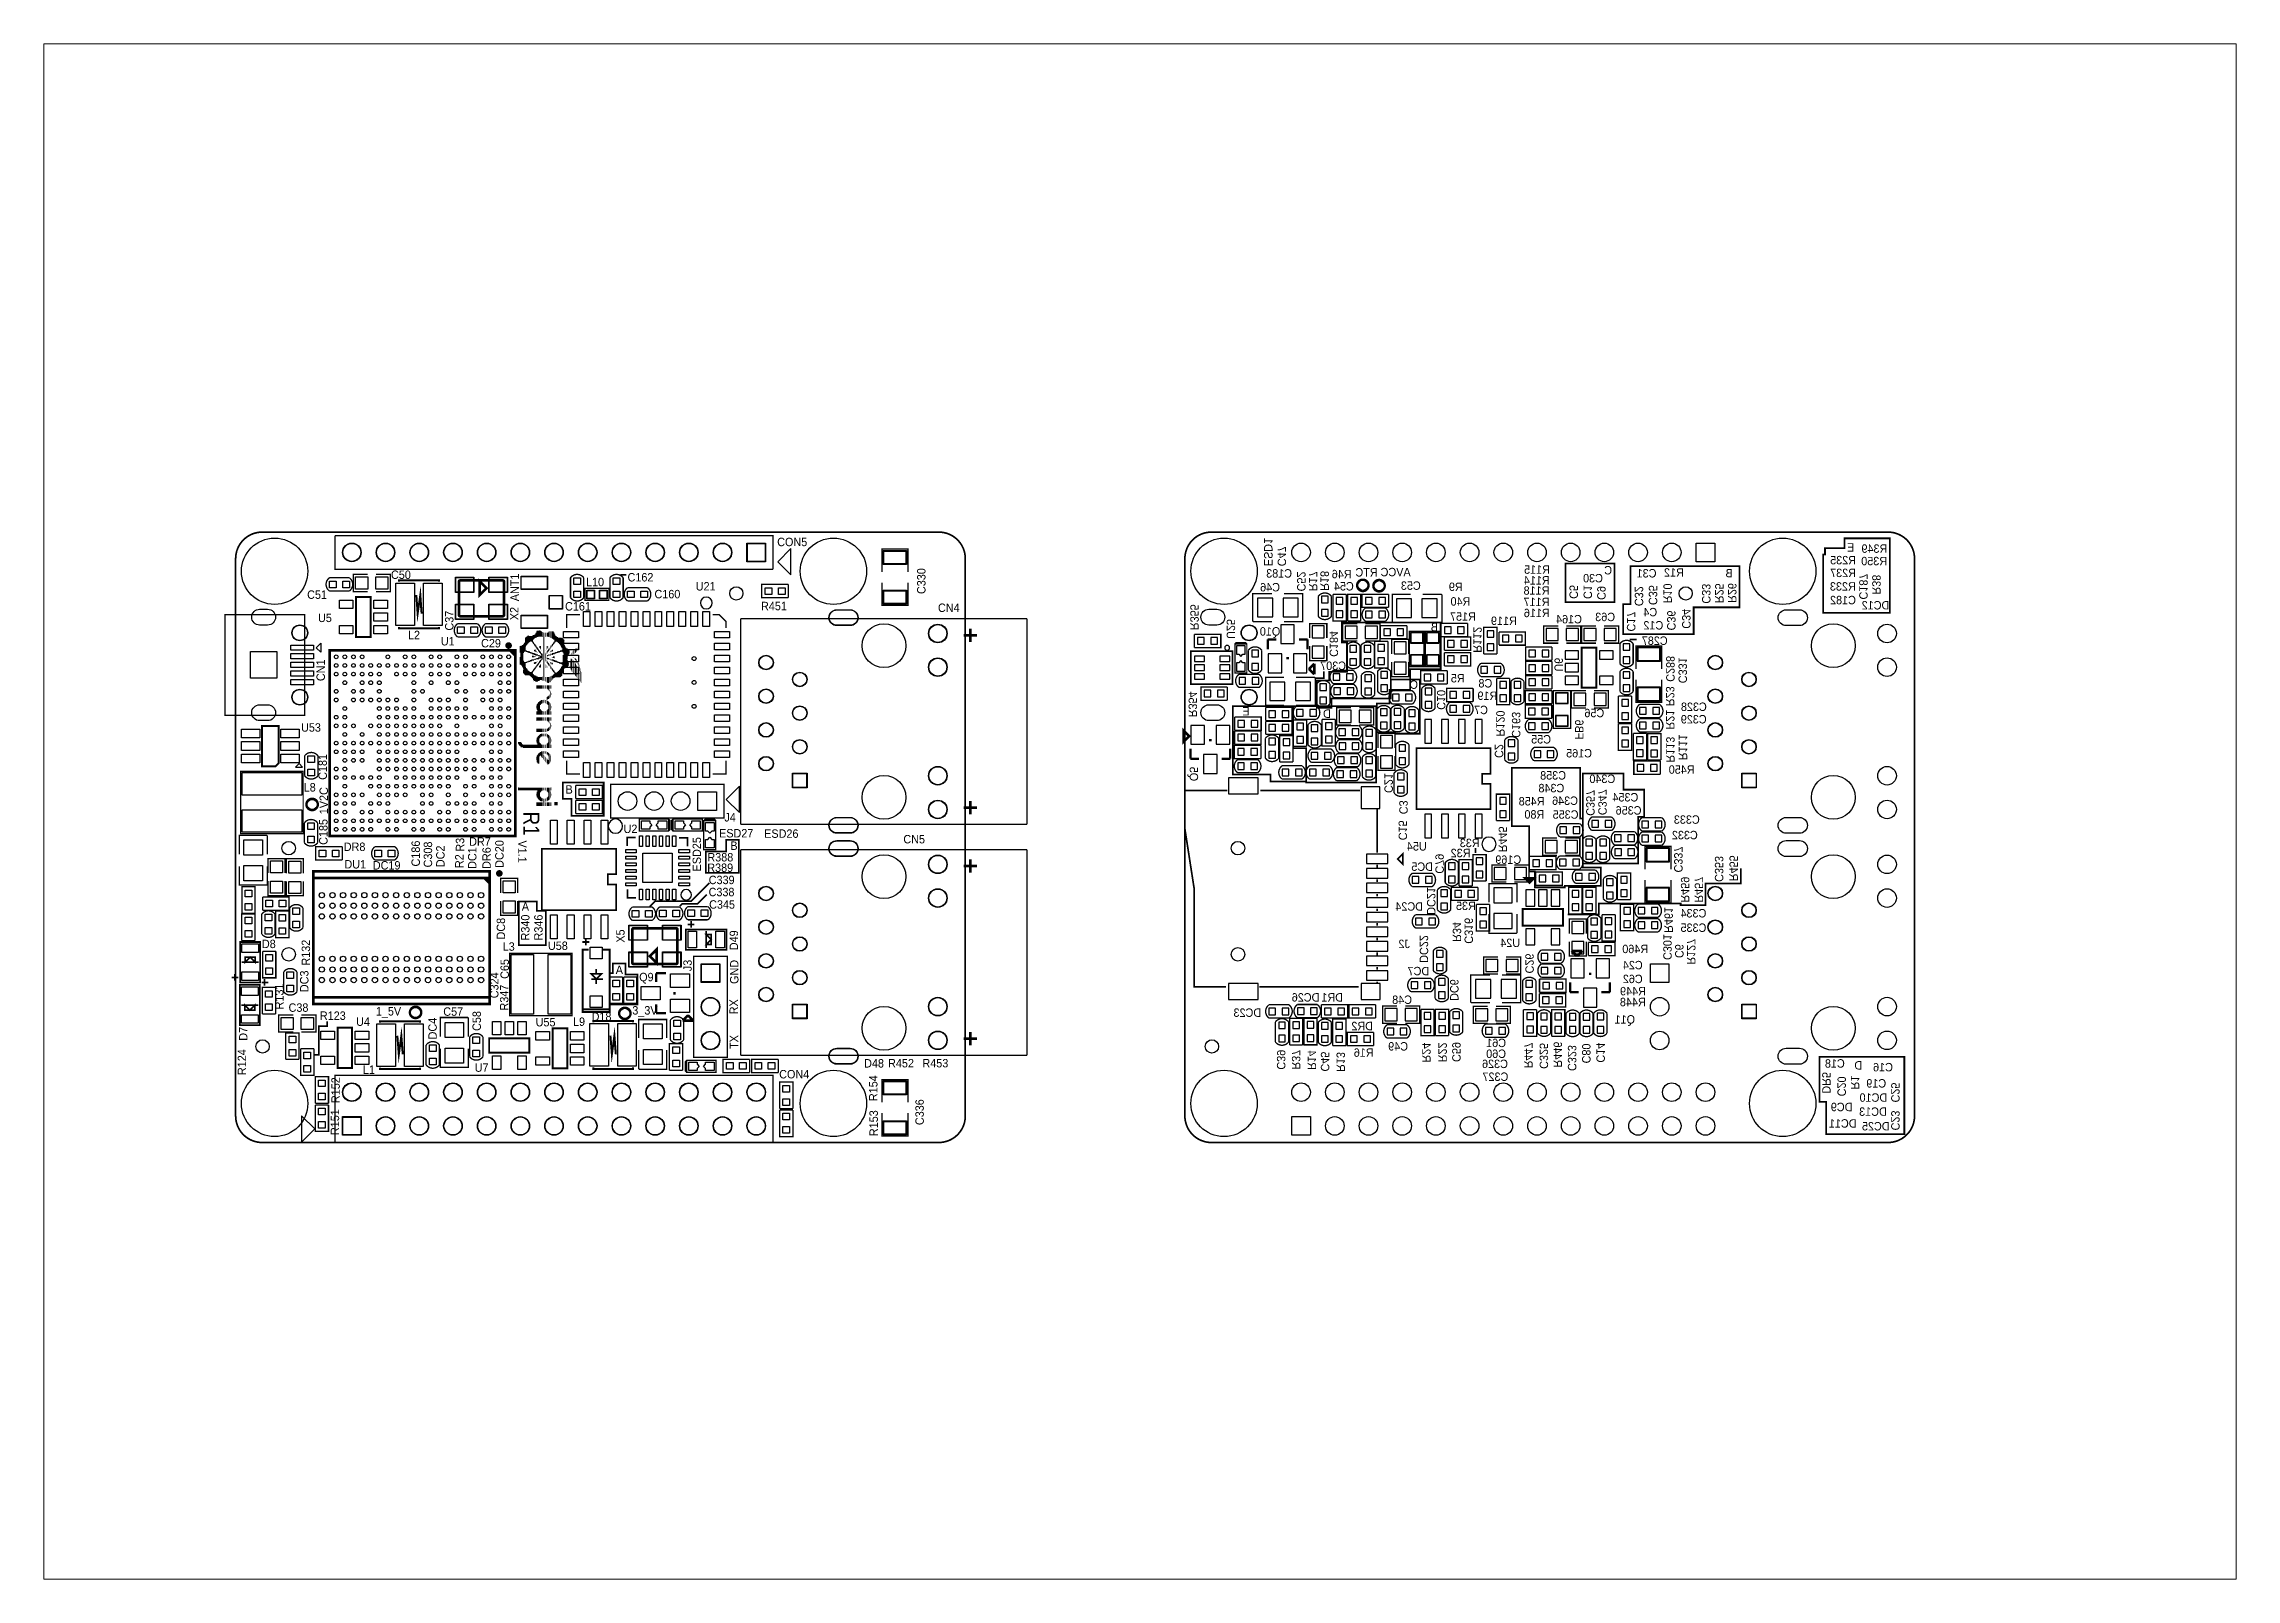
# Paper-space layout '布局1' of a CAD drawing. Extents: x 1.14 to 10.3, y 0.8 to 7.21.
# The model-space entities are those that its viewports show. They can reach past a viewport. Long polylines and large blocks are cut down to what shows.
import ezdxf
from ezdxf.enums import TextEntityAlignment as Align

# ---------------------------------------------------------------- set-up
doc = ezdxf.new("R2010")
doc.units = 0
doc.header["$MEASUREMENT"] = 0
doc.layers.get('0').update_dxf_attribs({"linetype": 'CONTINUOUS'})
for name, color, linetype in [('BG_OUTLINE', 254, 'CONTINUOUS'), ('BG_SILKSCREEN_BOTTOM', 85, 'CONTINUOUS'), ('BG_SILKSCREEN_TOP', 43, 'CONTINUOUS'), ('PG_SILKSCREEN_BOTTOM', 171, 'CONTINUOUS'), ('PG_SILKSCREEN_TOP', 30, 'CONTINUOUS'), ('PIN_BOTTOM', 5, 'CONTINUOUS'), ('PIN_PASTEMASK_BOTTOM', 85, 'CONTINUOUS'), ('PIN_PASTEMASK_TOP', 85, 'CONTINUOUS'), ('PIN_TOP', 1, 'CONTINUOUS'), ('RD_SILKSCREEN_BOTTOM', 142, 'CONTINUOUS'), ('RD_SILKSCREEN_TOP', 142, 'CONTINUOUS')]:
    doc.layers.add(name, color=color, linetype=linetype)

psp = doc.layouts.new('布局1')

msp = doc.modelspace()

# ---------------------------------------------------------------- texts
at = {"layer": 'BG_SILKSCREEN_BOTTOM', "text_generation_flag": 2, "width": 0.96}
for s, p in [('E', (87.56, 88.48)), ('C', (69.3, 86.76)), ('B', (78.39, 86.54)), ('B', (56.18, 82.48)), ('C', (54.67, 78.14)), ('E', (41.98, 76.13)), ('D', (48.1, 75.95)), ('D', (88.15, 49.45))]:
    msp.add_text(s, height=0.635, dxfattribs=at).set_placement(p)
at = {"layer": 'BG_SILKSCREEN_TOP', "width": 0.96}
for s, p in [('B', (-9.58, 70.24)), ('B', (2.84, 66)), ('A', (-12.88, 61.42)), ('A', (-5.8, 56.65))]:
    msp.add_text(s, height=0.635, dxfattribs=at).set_placement(p)
at = {"layer": 'BG_SILKSCREEN_TOP'}
for s, height, rotation, width, p in [('R1', 1.219, 270, 0.875, (-12.77, 68.89)), ('V1.1', 0.635, 270, 0.96, (-13.15, 66.71)), ('GND', 0.635, 90, 0.96, (3.45, 55.9)), ('RX', 0.635, 90, 0.96, (3.41, 53.61)), ('TX', 0.635, 90, 0.96, (3.43, 51))]:
    msp.add_text(s, height=height, rotation=rotation, dxfattribs=dict(at, width=width)).set_placement(p)
at = {"layer": 'RD_SILKSCREEN_BOTTOM', "text_generation_flag": 2, "width": 0.96}
for s, p in [('ESD1', (43.07, 87.38)), ('C47', (44.09, 87.38)), ('C52', (45.56, 85.48)), ('R17', (46.45, 85.5)), ('R18', (47.32, 85.53)), ('R10', (73.17, 84.58)), ('C33', (76.08, 84.56)), ('R25', (77.07, 84.59)), ('R26', (78.04, 84.61)), ('C187', (87.93, 84.87)), ('R38', (88.91, 85.24)), ('R355', (37.51, 82.56)), ('C5', (66.09, 84.92)), ('C1', (67.15, 84.91)), ('C9', (68.18, 84.84)), ('C32', (71.01, 84.37)), ('C35', (72.07, 84.45)), ('U25', (40.25, 81.9)), ('R112', (58.84, 80.86)), ('C17', (70.42, 82.46)), ('C36', (73.45, 82.54)), ('C34', (74.58, 82.67)), ('C184', (48.01, 80.55)), ('C288', (73.38, 78.67)), ('C331', (74.31, 78.56)), ('R354', (37.38, 75.99)), ('C10', (56.1, 76.56)), ('R23', (73.36, 76.83)), ('R120', (60.57, 74.55)), ('C163', (61.75, 74.45)), ('R21', (73.37, 75.07)), ('FB6', (66.51, 74.32)), ('R113', (73.38, 72.58)), ('R111', (74.33, 72.76)), ('C2', (60.46, 72.93)), ('Q5', (37.46, 71.18)), ('C21', (52.14, 70.29)), ('C3', (53.26, 68.69)), ('C357', (67.35, 68.57)), ('C347', (68.26, 68.62)), ('C15', (53.21, 66.73)), ('R445', (60.75, 65.82)), ('C337', (73.98, 64.3)), ('C79', (55.98, 64.21)), ('C353', (77.05, 63.59)), ('R455', (78.15, 63.64)), ('DC21', (55.35, 61.11)), ('R459', (74.49, 62.03)), ('R457', (75.53, 62.03)), ('R461', (73.25, 59.75)), ('DC22', (54.8, 57.49)), ('R34', (57.29, 59.07)), ('C316', (58.18, 58.93)), ('C26', (62.76, 56.69)), ('C6', (74.05, 57.85)), ('R127', (74.95, 57.35)), ('DC6', (57.09, 54.62)), ('R24', (54.99, 49.97)), ('R22', (56.21, 49.99)), ('C59', (57.25, 50.02)), ('R447', (62.68, 49.54)), ('C325', (63.84, 49.5)), ('R446', (64.89, 49.6)), ('C323', (65.97, 49.34)), ('C80', (67.04, 49.91)), ('C14', (68.12, 49.97)), ('C39', (44.04, 49.44)), ('R37', (45.17, 49.44)), ('R14', (46.36, 49.41)), ('C45', (47.35, 49.3)), ('R13', (48.53, 49.27)), ('DR5', (85.14, 47.63)), ('C20', (86.29, 47.43)), ('R1', (87.3, 47.95)), ('C25', (90.34, 46.97)), ('C23', (90.34, 44.86))]:
    msp.add_text(s, height=0.635, rotation=270, dxfattribs=at).set_placement(p)
for s, p in [('R235', (87.69, 87.52)), ('R350', (90.03, 87.45)), ('R349', (90.05, 88.39)), ('C46', (44.27, 85.48)), ('C183', (45.18, 86.52)), ('C54', (49.83, 85.55)), ('RTC', (51.63, 86.6)), ('AVCC', (54.12, 86.62)), ('C53', (54.88, 85.6)), ('R9', (58.04, 85.51)), ('R114', (64.6, 86)), ('R115', (64.62, 86.81)), ('C30', (68.61, 86.16)), ('C31', (72.65, 86.53)), ('R12', (74.71, 86.59)), ('R233', (87.67, 85.54)), ('R237', (87.69, 86.56)), ('R40', (58.62, 84.41)), ('R118', (64.58, 85.23)), ('R117', (64.58, 84.37)), ('C182', (87.68, 84.51)), ('DC12', (90.2, 84.12)), ('Q10', (44.29, 82.15)), ('R157', (59.03, 83.27)), ('R119', (62.12, 82.95)), ('R116', (64.6, 83.54)), ('C164', (67.03, 83.07)), ('C63', (69.53, 83.24)), ('C4', (72.7, 83.6)), ('C12', (73.16, 82.61)), ('C287', (73.49, 81.45)), ('C307', (49.25, 79.56)), ('R5', (58.19, 78.62)), ('R19', (60.65, 77.3)), ('C8', (60.27, 78.24)), ('C7', (59.94, 76.23)), ('C56', (68.71, 76)), ('C328', (76.44, 76.47)), ('C329', (76.43, 75.53)), ('C55', (64.7, 74.02)), ('C165', (67.79, 72.97)), ('C358', (65.83, 71.3)), ('C340', (69.54, 71.04)), ('R450', (75.52, 71.74)), ('R458', (64.21, 69.35)), ('C348', (65.7, 70.34)), ('C346', (66.73, 69.39)), ('C354', (71.28, 69.65)), ('R80', (64.19, 68.36)), ('C355', (66.77, 68.35)), ('C356', (71.52, 68.66)), ('C333', (75.91, 67.97)), ('U54', (55.33, 65.95)), ('R33', (59.32, 66.21)), ('C332', (75.76, 66.8)), ('DC5', (55.8, 64.42)), ('R32', (58.63, 65.45)), ('C169', (62.45, 64.95)), ('DC24', (55.05, 61.42)), ('R35', (59.03, 61.47)), ('C334', (76.41, 60.91)), ('C335', (76.41, 59.82)), ('J2', (54.06, 58.6)), ('U24', (62.37, 58.68)), ('R460', (72.02, 58.22)), ('DC7', (55.52, 56.55)), ('C24', (71.61, 57)), ('C62', (71.61, 55.96)), ('DC26', (47.24, 54.57)), ('DR1', (49.02, 54.57)), ('C48', (54.22, 54.39)), ('R448', (71.84, 54.22)), ('R449', (71.85, 55.04)), ('DC23', (42.85, 53.42)), ('DR2', (51.28, 52.41)), ('Q11', (71.03, 52.91)), ('C49', (53.92, 50.88)), ('C61', (61.31, 51.14)), ('R16', (51.33, 50.41)), ('C326', (61.45, 49.56)), ('C60', (61.31, 50.32)), ('C18', (86.84, 49.59)), ('C16', (90.47, 49.31)), ('C327', (61.48, 48.59)), ('C19', (89.96, 48.09)), ('DC9', (87.42, 46.31)), ('DC13', (90.01, 45.96)), ('DC10', (90.04, 47.02)), ('DC11', (87.73, 45.07)), ('DC25', (90.22, 44.86))]:
    msp.add_text(s, height=0.635, dxfattribs=at).set_placement(p)
msp.add_text('R46', height=0.635, dxfattribs=at).set_placement((48.92, 86.47), align=Align.CENTER)
for s, p in [('U6', (64.96, 79.96)), ('C301', (73.16, 58.68))]:
    msp.add_text(s, height=0.635, rotation=270, dxfattribs=at).set_placement(p, align=Align.CENTER)
at = {"layer": 'RD_SILKSCREEN_TOP', "width": 0.96}
for s, p in [('CON5', (6.37, 88.89)), ('C50', (-22.74, 86.42)), ('L10', (-8.04, 85.87)), ('C162', (-4.91, 86.23)), ('U21', (0.23, 85.55)), ('C51', (-29.06, 84.92)), ('C161', (-9.62, 84.04)), ('C160', (-2.88, 84.96)), ('R451', (5.15, 84.06)), ('CN4', (18.49, 83.93)), ('L2', (-21.46, 81.88)), ('C29', (-15.95, 81.26)), ('U53', (-29.52, 74.91)), ('L8', (-29.32, 70.4)), ('U2', (-5.21, 67.27)), ('J4', (2.39, 68.14)), ('DR8', (-26.3, 65.92)), ('DR7', (-16.85, 66.31)), ('ESD27', (1.99, 66.94)), ('ESD26', (5.39, 66.91)), ('CN5', (15.88, 66.49)), ('DU1', (-26.25, 64.6)), ('DC19', (-24.11, 64.52)), ('R389', (1.1, 64.34)), ('R388', (1.11, 65.13)), ('C338', (1.2, 62.51)), ('C339', (1.21, 63.42)), ('C345', (1.24, 61.57)), ('D8', (-32.47, 58.6)), ('L3', (-14.32, 58.4)), ('U58', (-10.91, 58.46)), ('C38', (-30.46, 53.8)), ('R123', (-28.1, 53.19)), ('1_5V', (-23.88, 53.52)), ('C57', (-18.8, 53.5)), ('L9', (-9.02, 52.74)), ('3_3V', (-4.55, 53.59)), ('L1', (-24.86, 49.12)), ('R452', (14.73, 49.61)), ('R453', (17.32, 49.61)), ('CON4', (6.52, 48.78))]:
    msp.add_text(s, height=0.635, dxfattribs=at).set_placement(p)
for s, p in [('ANT1', (-13.1, 84.74)), ('C330', (17.55, 85.28)), ('C37', (-18.03, 82.53)), ('CN1', (-27.72, 78.72)), ('C181', (-27.57, 71.28)), ('1V2C', (-27.49, 68.69)), ('C185', (-27.52, 66.38)), ('C186', (-20.56, 64.75)), ('C308', (-19.64, 64.68)), ('DC2', (-18.7, 64.7)), ('R3', (-17.22, 65.87)), ('DC1', (-16.3, 64.57)), ('DR6', (-15.22, 64.57)), ('DC20', (-14.25, 64.65)), ('ESD25', (0.63, 64.38)), ('R2', (-17.27, 64.63)), ('DC8', (-14.14, 59.25)), ('D49', (3.42, 58.44)), ('R132', (-28.84, 57.28)), ('DC3', (-28.96, 55.28)), ('C324', (-14.64, 54.82)), ('C65', (-13.85, 56.28)), ('J3', (-0.07, 56.86)), ('R131', (-30.84, 53.98)), ('DC4', (-19.29, 51.72)), ('C58', (-15.96, 52.36)), ('D7', (-33.56, 51.62)), ('R124', (-33.66, 49.03)), ('R152', (-26.6, 46.92)), ('R154', (13.93, 47.07)), ('R151', (-26.65, 44.51)), ('R153', (13.96, 44.43)), ('C336', (17.42, 45.26))]:
    msp.add_text(s, height=0.635, rotation=90, dxfattribs=at).set_placement(p)
for s, p in [('U5', (-27.72, 83.17)), ('U1', (-18.46, 81.41)), ('Q9', (-3.49, 56.1)), ('U4', (-24.85, 52.74)), ('U55', (-11.09, 52.7)), ('D18', (-6.87, 53.12)), ('U7', (-15.91, 49.28)), ('D48', (13.67, 49.6))]:
    msp.add_text(s, height=0.635, dxfattribs=at).set_placement(p, align=Align.CENTER)
for s, p in [('X2', (-13.13, 83.81)), ('R340', (-12.3, 60.15)), ('R346', (-11.31, 60.15)), ('X5', (-5.13, 59.51)), ('R347', (-13.89, 54.87))]:
    msp.add_text(s, height=0.635, rotation=90, dxfattribs=at).set_placement(p, align=Align.CENTER)

# ---------------------------------------------------------------- linework, layer by layer
at = {"layer": 'BG_OUTLINE', "const_width": 0.127}
for points in [[(-32.45, 89.95), (18.55, 89.95, -0.414214), (20.55, 87.95), (20.55, 45.95, -0.414214), (18.55, 43.95), (-32.45, 43.95, -0.414214), (-34.45, 45.95), (-34.45, 87.95, -0.414214), (-32.45, 89.95)], [(39.1, 89.95), (90.1, 89.95, -0.414214), (92.1, 87.95), (92.1, 45.95, -0.414214), (90.1, 43.95), (39.1, 43.95, -0.414214), (37.1, 45.95), (37.1, 87.95, -0.414214), (39.1, 89.95)]]:
    msp.add_lwpolyline(points, format="xyb", dxfattribs=at)
for points in [[(18.55, 89.95), (-32.45, 89.95)], [(90.1, 89.95), (39.1, 89.95)]]:
    msp.add_lwpolyline(points, dxfattribs=at)
at = {"layer": 'BG_SILKSCREEN_BOTTOM', "const_width": 0.127}
for points in [[(85.35, 88.26), (85.2, 88.26), (85.2, 83.86), (90.23, 83.86), (90.23, 89.48), (86.83, 89.48), (86.83, 88.74), (85.35, 88.74), (85.35, 88.26)], [(66.75, 87.59), (69.48, 87.59), (69.48, 84.67), (65.78, 84.67), (65.78, 87.59), (66.75, 87.59)], [(72.88, 87.38), (78.9, 87.38), (78.9, 84.28), (75.45, 84.28), (75.45, 82.25), (70.14, 82.25), (70.14, 84.51), (70.7, 84.51), (70.7, 87.38), (72.88, 87.38)], [(48.92, 83.14), (56.38, 83.14), (56.38, 79.61), (54.07, 79.61), (54.07, 78.85), (52.62, 78.85), (52.62, 77.4), (48.15, 77.4), (48.15, 76.71), (47.04, 76.71), (47.04, 78.77), (47.98, 78.77), (47.98, 79.43), (49.32, 79.43), (49.32, 81.62), (48.92, 81.62), (48.92, 83.14)], [(70.62, 81.85), (71.15, 81.85)], [(46.96, 78.95), (47.57, 78.95), (47.57, 79.46)], [(54.07, 78.85), (54.8, 78.85), (54.8, 74.76), (52.98, 74.76), (52.98, 74.87), (51.58, 74.87), (51.58, 77.03), (52.52, 77.03), (52.52, 78.06), (54.07, 78.06), (54.07, 78.85)], [(45.26, 76.84), (40.71, 76.84), (40.71, 71.69), (43.56, 71.69), (43.56, 71.15), (46.25, 71.15), (46.25, 73.67), (45.26, 73.67), (45.26, 76.84)], [(45.46, 76.84), (51.53, 76.84), (51.53, 71.08), (46.25, 71.08), (46.25, 73.67), (45.26, 73.67), (45.26, 76.84), (45.46, 76.84)], [(68.07, 63.3), (65.73, 63.3), (65.73, 63.18), (63.47, 63.18), (63.47, 64.37), (63.06, 64.37), (63.06, 67.8), (61.74, 67.8), (61.74, 72.19), (66.9, 72.19), (66.9, 68.36), (67.1, 68.36), (67.1, 64.68), (68.45, 64.68), (68.45, 63.3), (68.07, 63.3)], [(67.28, 71.76), (70.15, 71.76), (70.15, 70.54), (71.73, 70.54), (71.73, 68.49), (71.27, 68.49), (71.27, 64.98), (67.1, 64.98), (67.1, 71.76), (67.28, 71.76)], [(59, 65.77), (59, 66.15)], [(65.96, 61.14), (68.3, 61.14), (68.3, 61.96), (74.47, 61.96), (74.47, 61.83), (76.35, 61.83), (76.35, 63.48), (79.01, 63.48), (79.01, 64.62)], [(85.21, 50.4), (91.33, 50.4), (91.33, 44.58), (85.44, 44.58), (85.44, 47.02), (84.93, 47.02), (84.93, 50.4), (85.21, 50.4)]]:
    msp.add_lwpolyline(points, dxfattribs=at)
at = {"layer": 'BG_SILKSCREEN_BOTTOM'}
msp.add_lwpolyline([(40.47, 81.23, 1), (40.1, 81.23, 1)], format="xyb", close=True, dxfattribs=at)
at = {"layer": 'BG_SILKSCREEN_TOP'}
for points, const_width in [([(-5.46, 86.72), (-5, 86.72)], 0.127), ([(-13.04, 81.36), (-13.04, 80.86)], 0.0254), ([(-13.01, 81.36), (-13.01, 80.86)], 0.0254), ([(-12.99, 81.36), (-12.99, 79.97)], 0.0254), ([(-12.96, 81.39), (-12.96, 79.94)], 0.0254), ([(-12.94, 81.39), (-12.94, 79.92)], 0.0254), ([(-12.91, 81.39), (-12.91, 79.89)], 0.0254), ([(-12.88, 81.39), (-12.88, 79.89)], 0.0254), ([(-12.86, 81.44), (-12.86, 79.81)], 0.0254), ([(-12.83, 81.44), (-12.83, 79.76)], 0.0254), ([(-12.83, 81.24), (-12.83, 81.06)], 0.0254), ([(-12.81, 81.44), (-12.81, 79.74)], 0.0254), ([(-12.81, 81.24), (-12.81, 81.06)], 0.0254), ([(-12.78, 81.46), (-12.78, 79.66)], 0.0254), ([(-12.78, 81.34), (-12.78, 80.96)], 0.0254), ([(-12.76, 81.52), (-12.76, 80.83)], 0.0254), ([(-12.73, 81.54), (-12.73, 80.83)], 0.0254), ([(-12.71, 81.59), (-12.71, 80.91)], 0.0254), ([(-12.68, 81.59), (-12.68, 80.91)], 0.0254), ([(-12.66, 81.67), (-12.66, 80.96)], 0.0254), ([(-12.63, 82), (-12.63, 80.96)], 0.0254), ([(-12.61, 82), (-12.61, 80.96)], 0.0254), ([(-12.58, 82.05), (-12.58, 81.31)], 0.0254), ([(-12.58, 81.03), (-12.58, 80.91)], 0.0254), ([(-12.55, 82.05), (-12.55, 81.39)], 0.0254), ([(-12.55, 81.03), (-12.55, 80.91)], 0.0254), ([(-12.53, 82.07), (-12.53, 81.39)], 0.0254), ([(-12.53, 81.03), (-12.53, 80.91)], 0.0254), ([(-12.5, 82.1), (-12.5, 81.44)], 0.0254), ([(-12.5, 81.01), (-12.5, 80.91)], 0.0254), ([(-12.48, 82.1), (-12.48, 81.46)], 0.0254), ([(-12.48, 80.98), (-12.48, 80.91)], 0.0254), ([(-12.45, 82.13), (-12.45, 81.49)], 0.0254), ([(-12.45, 80.98), (-12.45, 80.88)], 0.0254), ([(-12.43, 82.18), (-12.43, 81.54)], 0.0254), ([(-12.43, 80.98), (-12.43, 80.86)], 0.0254), ([(-12.4, 82.18), (-12.4, 81.54)], 0.0254), ([(-12.4, 80.98), (-12.4, 80.86)], 0.0254), ([(-12.38, 82.15), (-12.38, 81.59)], 0.0254), ([(-12.38, 80.98), (-12.38, 80.86)], 0.0254), ([(-12.35, 82.15), (-12.35, 81.62)], 0.0254), ([(-12.33, 82.13), (-12.33, 81.64)], 0.0254), ([(-12.3, 82.13), (-12.3, 81.64)], 0.0254), ([(-12.28, 82.13), (-12.28, 81.67)], 0.0254), ([(-12.25, 82.13), (-12.25, 81.67)], 0.0254), ([(-12.22, 82.13), (-12.22, 81.72)], 0.0254), ([(-12.2, 82.13), (-12.2, 81.72)], 0.0254), ([(-12.17, 82.13), (-12.17, 81.72)], 0.0254), ([(-12.15, 82.13), (-12.15, 81.69)], 0.0254), ([(-12.12, 82.13), (-12.12, 81.67)], 0.0254), ([(-12.1, 82.15), (-12.1, 81.62)], 0.0254), ([(-12.07, 82.15), (-12.07, 81.64)], 0.0254), ([(-12.05, 82.18), (-12.05, 81.57)], 0.0254), ([(-12.02, 82.2), (-12.02, 81.85)], 0.0254), ([(-12.02, 81.69), (-12.02, 81.52)], 0.0254), ([(-12, 82.2), (-12, 81.85)], 0.0254), ([(-12, 81.69), (-12, 81.52)], 0.0254), ([(-11.97, 82.2), (-11.97, 81.87)], 0.0254), ([(-11.97, 81.64), (-11.97, 81.46)], 0.0254), ([(-11.95, 82.2), (-11.95, 81.92)], 0.0254), ([(-11.95, 81.57), (-11.95, 81.41)], 0.0254), ([(-11.95, 81.06), (-11.95, 80.96)], 0.0254), ([(-11.92, 82.23), (-11.92, 81.92)], 0.0254), ([(-11.92, 81.57), (-11.92, 81.39)], 0.0254), ([(-11.92, 81.06), (-11.92, 80.96)], 0.0254), ([(-11.89, 82.25), (-11.89, 81.95)], 0.0254), ([(-11.89, 81.52), (-11.89, 81.34)], 0.0254), ([(-11.89, 81.11), (-11.89, 80.96)], 0.0254), ([(-11.87, 82.25), (-11.87, 81.97)], 0.0254), ([(-11.87, 81.52), (-11.87, 81.34)], 0.0254), ([(-11.87, 81.11), (-11.87, 80.96)], 0.0254), ([(-11.84, 82.33), (-11.84, 81.97)], 0.0254), ([(-11.84, 81.46), (-11.84, 81.29)], 0.0254), ([(-11.84, 81.08), (-11.84, 80.93)], 0.0254), ([(-11.82, 82.38), (-11.82, 82)], 0.0254), ([(-11.82, 81.41), (-11.82, 81.24)], 0.0254), ([(-11.82, 81.01), (-11.82, 80.91)], 0.0254), ([(-11.79, 82.38), (-11.79, 82)], 0.0254), ([(-11.79, 81.41), (-11.79, 81.24)], 0.0254), ([(-11.79, 81.01), (-11.79, 80.91)], 0.0254), ([(-11.77, 82.46), (-11.77, 82)], 0.0254), ([(-11.77, 81.36), (-11.77, 81.16)], 0.0254), ([(-11.74, 82.51), (-11.74, 82.02)], 0.0254), ([(-11.74, 81.29), (-11.74, 81.11)], 0.0254), ([(-11.72, 82.51), (-11.72, 82.05)], 0.0254), ([(-11.72, 81.29), (-11.72, 81.11)], 0.0254), ([(-11.69, 82.53), (-11.69, 82.05)], 0.0254), ([(-11.69, 81.24), (-11.69, 81.06)], 0.0254), ([(-11.67, 82.53), (-11.67, 82.05)], 0.0254), ([(-11.67, 81.24), (-11.67, 81.06)], 0.0254), ([(-11.64, 82.53), (-11.64, 82.05)], 0.0254), ([(-11.64, 81.19), (-11.64, 80.98)], 0.0254), ([(-11.61, 82.53), (-11.61, 82.07)], 0.0254), ([(-11.61, 81.11), (-11.61, 80.93)], 0.0254), ([(-11.59, 82.53), (-11.59, 82.07)], 0.0254), ([(-11.59, 81.11), (-11.59, 80.93)], 0.0254), ([(-11.56, 82.53), (-11.56, 82.07)], 0.0254), ([(-11.56, 81.31), (-11.56, 81.26)], 0.0254), ([(-11.56, 81.06), (-11.56, 80.88)], 0.0254), ([(-11.54, 82.53), (-11.54, 82.07)], 0.0254), ([(-11.54, 81.34), (-11.54, 81.24)], 0.0254), ([(-11.54, 81.01), (-11.54, 80.83)], 0.0254), ([(-11.51, 82.56), (-11.51, 82.07)], 0.0254), ([(-11.51, 81.36), (-11.51, 81.21)], 0.0254), ([(-11.51, 81.01), (-11.51, 80.83)], 0.0254), ([(-11.49, 82.53), (-11.49, 82.07)], 0.0254), ([(-11.49, 81.36), (-11.49, 81.16)], 0.0254), ([(-11.46, 82.53), (-11.46, 82.07)], 0.0254), ([(-11.46, 81.36), (-11.46, 81.16)], 0.0254), ([(-11.44, 82.53), (-11.44, 82.07)], 0.0254), ([(-11.44, 81.36), (-11.44, 81.08)], 0.0254), ([(-11.41, 82.48), (-11.41, 82.07)], 0.0254), ([(-11.41, 81.06), (-11.41, 81.03)], 0.0254), ([(-11.39, 82.48), (-11.39, 82.07)], 0.0254), ([(-11.36, 82.46), (-11.36, 82.07)], 0.0254), ([(-11.34, 82.43), (-11.34, 82.05)], 0.0254), ([(-11.31, 82.43), (-11.31, 82.05)], 0.0254), ([(-11.28, 82.4), (-11.28, 78.75)], 0.0254), ([(-11.26, 82.4), (-11.26, 78.75)], 0.0254), ([(-11.23, 82.38), (-11.23, 78.75)], 0.0254), ([(-11.21, 82.38), (-11.21, 78.75)], 0.0254), ([(-11.18, 82.38), (-11.18, 78.75)], 0.0254), ([(-11.16, 82.38), (-11.16, 82.05)], 0.0254), ([(-11.13, 82.38), (-11.13, 82.05)], 0.0254), ([(-11.11, 82.38), (-11.11, 82.05)], 0.0254), ([(-11.08, 82.38), (-11.08, 82.07)], 0.0254), ([(-11.06, 82.38), (-11.06, 82.07)], 0.0254), ([(-11.06, 81.06), (-11.06, 81.03)], 0.0254), ([(-11.03, 82.38), (-11.03, 82.07)], 0.0254), ([(-11.03, 81.34), (-11.03, 81.08)], 0.0254), ([(-11.01, 82.38), (-11.01, 82.07)], 0.0254), ([(-11.01, 81.36), (-11.01, 81.16)], 0.0254), ([(-10.98, 82.38), (-10.98, 82.07)], 0.0254), ([(-10.98, 81.36), (-10.98, 81.16)], 0.0254), ([(-10.95, 82.38), (-10.95, 82.07)], 0.0254), ([(-10.95, 81.36), (-10.95, 81.19)], 0.0254), ([(-10.95, 81.03), (-10.95, 80.86)], 0.0254), ([(-10.93, 82.38), (-10.93, 82.07)], 0.0254), ([(-10.93, 81.31), (-10.93, 81.26)], 0.0254), ([(-10.93, 81.06), (-10.93, 80.91)], 0.0254), ([(-10.9, 82.4), (-10.9, 82.07)], 0.0254), ([(-10.9, 81.31), (-10.9, 81.26)], 0.0254), ([(-10.9, 81.08), (-10.9, 80.91)], 0.0254), ([(-10.88, 82.4), (-10.88, 82.05)], 0.0254), ([(-10.88, 81.13), (-10.88, 80.96)], 0.0254), ([(-10.85, 82.4), (-10.85, 82.05)], 0.0254), ([(-10.85, 81.13), (-10.85, 80.98)], 0.0254), ([(-10.83, 82.46), (-10.83, 82.05)], 0.0254), ([(-10.83, 81.19), (-10.83, 81.01)], 0.0254), ([(-10.8, 82.46), (-10.8, 82.05)], 0.0254), ([(-10.8, 81.24), (-10.8, 81.06)], 0.0254), ([(-10.78, 82.46), (-10.78, 82.02)], 0.0254), ([(-10.78, 81.24), (-10.78, 81.06)], 0.0254), ([(-10.75, 82.48), (-10.75, 82)], 0.0254), ([(-10.75, 81.31), (-10.75, 81.11)], 0.0254), ([(-10.73, 82.48), (-10.73, 82)], 0.0254), ([(-10.73, 81.34), (-10.73, 81.19)], 0.0254), ([(-10.7, 82.48), (-10.7, 82)], 0.0254), ([(-10.7, 81.36), (-10.7, 81.19)], 0.0254), ([(-10.68, 82.48), (-10.68, 81.97)], 0.0254), ([(-10.68, 81.41), (-10.68, 81.24)], 0.0254), ([(-10.68, 81.01), (-10.68, 80.91)], 0.0254), ([(-10.65, 82.48), (-10.65, 81.97)], 0.0254), ([(-10.65, 81.41), (-10.65, 81.24)], 0.0254), ([(-10.65, 81.01), (-10.65, 80.91)], 0.0254), ([(-10.62, 82.48), (-10.62, 81.95)], 0.0254), ([(-10.62, 81.46), (-10.62, 81.29)], 0.0254), ([(-10.62, 81.06), (-10.62, 80.93)], 0.0254), ([(-10.6, 82.46), (-10.6, 81.92)], 0.0254), ([(-10.6, 81.52), (-10.6, 81.34)], 0.0254), ([(-10.6, 81.08), (-10.6, 80.96)], 0.0254), ([(-10.57, 82.46), (-10.57, 81.92)], 0.0254), ([(-10.57, 81.52), (-10.57, 81.34)], 0.0254), ([(-10.57, 81.08), (-10.57, 80.96)], 0.0254), ([(-10.55, 82.46), (-10.55, 81.9)], 0.0254), ([(-10.55, 81.57), (-10.55, 81.39)], 0.0254), ([(-10.55, 81.06), (-10.55, 80.93)], 0.0254), ([(-10.52, 82.46), (-10.52, 81.87)], 0.0254), ([(-10.52, 81.62), (-10.52, 81.46)], 0.0254), ([(-10.5, 82.46), (-10.5, 81.87)], 0.0254), ([(-10.5, 81.64), (-10.5, 81.44)], 0.0254), ([(-10.47, 82.4), (-10.47, 81.82)], 0.0254), ([(-10.47, 81.69), (-10.47, 81.52)], 0.0254), ([(-10.45, 82.4), (-10.45, 81.85)], 0.0254), ([(-10.45, 81.69), (-10.45, 81.52)], 0.0254), ([(-10.42, 82.33), (-10.42, 81.57)], 0.0254), ([(-10.4, 82.25), (-10.4, 81.62)], 0.0254), ([(-10.37, 82.23), (-10.37, 81.62)], 0.0254), ([(-10.34, 82.15), (-10.34, 81.67)], 0.0254), ([(-10.32, 82.13), (-10.32, 81.69)], 0.0254), ([(-10.29, 82.13), (-10.29, 81.69)], 0.0254), ([(-10.27, 82.1), (-10.27, 81.69)], 0.0254), ([(-10.24, 82.07), (-10.24, 81.69)], 0.0254), ([(-10.22, 82.05), (-10.22, 81.67)], 0.0254), ([(-10.19, 82.05), (-10.19, 81.64)], 0.0254), ([(-10.17, 82.05), (-10.17, 81.64)], 0.0254), ([(-10.14, 82), (-10.14, 81.59)], 0.0254), ([(-10.12, 82), (-10.12, 81.59)], 0.0254), ([(-10.12, 80.98), (-10.12, 80.86)], 0.0254), ([(-10.09, 82), (-10.09, 81.57)], 0.0254), ([(-10.09, 80.98), (-10.09, 80.86)], 0.0254), ([(-10.07, 82), (-10.07, 81.52)], 0.0254), ([(-10.07, 80.98), (-10.07, 80.86)], 0.0254), ([(-10.04, 82), (-10.04, 81.52)], 0.0254), ([(-10.04, 80.98), (-10.04, 80.86)], 0.0254), ([(-10.01, 82), (-10.01, 81.46)], 0.0254), ([(-10.01, 80.98), (-10.01, 80.91)], 0.0254), ([(-9.99, 82), (-9.99, 81.41)], 0.0254), ([(-9.99, 81.03), (-9.99, 80.91)], 0.0254), ([(-9.96, 82), (-9.96, 81.41)], 0.0254), ([(-9.96, 81.03), (-9.96, 80.91)], 0.0254), ([(-9.94, 82), (-9.94, 81.34)], 0.0254), ([(-9.94, 81.03), (-9.94, 80.91)], 0.0254), ([(-9.91, 82), (-9.91, 81.26)], 0.0254), ([(-9.91, 81.03), (-9.91, 80.91)], 0.0254), ([(-9.89, 82), (-9.89, 81.26)], 0.0254), ([(-9.89, 81.03), (-9.89, 80.96)], 0.0254), ([(-9.86, 81.97), (-9.86, 81.19)], 0.0254), ([(-9.86, 81.08), (-9.86, 80.96)], 0.0254), ([(-9.84, 81.97), (-9.84, 81.19)], 0.0254), ([(-9.84, 81.08), (-9.84, 80.96)], 0.0254), ([(-9.81, 81.97), (-9.81, 80.91)], 0.0254), ([(-9.79, 81.95), (-9.79, 80.86)], 0.0254), ([(-9.76, 81.95), (-9.76, 80.86)], 0.0254), ([(-9.74, 81.9), (-9.74, 80.78)], 0.0254), ([(-9.71, 81.85), (-9.71, 79.64)], 0.0254), ([(-9.68, 81.85), (-9.68, 79.64)], 0.0254), ([(-9.66, 81.79), (-9.66, 81.77)], 0.0254), ([(-9.66, 81.44), (-9.66, 79.69)], 0.0254), ([(-9.63, 81.41), (-9.63, 79.69)], 0.0254), ([(-9.61, 81.36), (-9.61, 79.74)], 0.0254), ([(-9.58, 81.26), (-9.58, 79.74)], 0.0254), ([(-9.56, 81.26), (-9.56, 79.74)], 0.0254), ([(-9.53, 81.24), (-9.53, 79.74)], 0.0254), ([(-9.51, 81.19), (-9.51, 79.76)], 0.0254), ([(-9.48, 81.19), (-9.48, 79.76)], 0.0254), ([(-9.46, 81.19), (-9.46, 79.76)], 0.0254), ([(-9.43, 81.16), (-9.43, 80.35)], 0.0254), ([(-9.41, 81.16), (-9.41, 80.6)], 0.0254), ([(-9.38, 81.11), (-9.38, 80.68)], 0.0254), ([(-9.35, 81.11), (-9.35, 80.68)], 0.0254), ([(-9.33, 81.11), (-9.33, 80.73)], 0.0254), ([(-9.3, 81.01), (-9.3, 80.8)], 0.0254), ([(-9.28, 81.03), (-9.28, 80.78)], 0.0254), ([(-9, 81.01), (-9, 80.75)], 0.0254), ([(-8.97, 81.06), (-8.97, 80.78)], 0.0254), ([(-8.95, 81.06), (-8.95, 80.78)], 0.0254), ([(-8.92, 81.08), (-8.92, 80.78)], 0.0254), ([(-8.9, 81.11), (-8.9, 80.83)], 0.0254), ([(-8.87, 81.11), (-8.87, 80.83)], 0.0254), ([(-8.85, 81.16), (-8.85, 80.86)], 0.0254), ([(-8.82, 81.16), (-8.82, 80.86)], 0.0254), ([(-8.8, 81.16), (-8.8, 80.88)], 0.0254), ([(-8.77, 81.19), (-8.77, 80.93)], 0.0254), ([(-8.74, 81.19), (-8.74, 80.93)], 0.0254), ([(-8.72, 81.19), (-8.72, 80.98)], 0.0254), ([(-8.69, 81.24), (-8.69, 81.06)], 0.0254), ([(-8.67, 81.24), (-8.67, 81.03)], 0.0254), ([(-8.64, 81.24), (-8.64, 81.13)], 0.0254), ([(-8.62, 81.24), (-8.62, 81.16)], 0.0254), ([(-13.04, 80.55), (-13.04, 79.97)], 0.0254), ([(-13.01, 80.55), (-13.01, 79.97)], 0.0254), ([(-12.88, 80.4), (-12.88, 80.12)], 0.0254), ([(-12.86, 80.4), (-12.86, 80.09)], 0.0254), ([(-12.83, 80.45), (-12.83, 80.07)], 0.0254), ([(-12.81, 80.45), (-12.81, 80.07)], 0.0254), ([(-12.78, 80.52), (-12.78, 80.04)], 0.0254), ([(-12.78, 79.56), (-12.78, 79.33)], 0.0254), ([(-12.76, 80.27), (-12.76, 79.28)], 0.0254), ([(-12.73, 80.27), (-12.73, 79.28)], 0.0254), ([(-12.71, 80.19), (-12.71, 79.23)], 0.0254), ([(-12.68, 80.17), (-12.68, 79.23)], 0.0254), ([(-12.66, 80.17), (-12.66, 79.18)], 0.0254), ([(-12.63, 80.17), (-12.63, 79.15)], 0.0254), ([(-12.61, 80.17), (-12.61, 79.15)], 0.0254), ([(-12.58, 80.17), (-12.58, 80.09)], 0.0254), ([(-12.58, 79.79), (-12.58, 79.15)], 0.0254), ([(-12.55, 80.17), (-12.55, 80.09)], 0.0254), ([(-12.55, 79.71), (-12.55, 79.15)], 0.0254), ([(-12.53, 80.19), (-12.53, 80.09)], 0.0254), ([(-12.53, 79.71), (-12.53, 79.15)], 0.0254), ([(-12.5, 80.22), (-12.5, 80.09)], 0.0254), ([(-12.5, 79.66), (-12.5, 79.15)], 0.0254), ([(-12.48, 80.22), (-12.48, 80.14)], 0.0254), ([(-12.48, 80.12), (-12.48, 80.09)], 0.0254), ([(-12.48, 79.66), (-12.48, 79.15)], 0.0254), ([(-12.45, 80.22), (-12.45, 80.14)], 0.0254), ([(-12.45, 79.61), (-12.45, 79.15)], 0.0254), ([(-12.43, 80.22), (-12.43, 80.14)], 0.0254), ([(-12.43, 79.53), (-12.43, 79.15)], 0.0254), ([(-12.4, 80.22), (-12.4, 80.14)], 0.0254), ([(-12.4, 79.53), (-12.4, 79.15)], 0.0254), ([(-12.38, 80.25), (-12.38, 80.14)], 0.0254), ([(-12.38, 79.51), (-12.38, 79.15)], 0.0254), ([(-12.35, 80.96), (-12.35, 80.83)], 0.0254), ([(-12.35, 80.25), (-12.35, 80.17)], 0.0254), ([(-12.35, 79.48), (-12.35, 79.15)], 0.0254), ([(-12.33, 80.96), (-12.33, 80.83)], 0.0254), ([(-12.33, 80.25), (-12.33, 80.17)], 0.0254), ([(-12.33, 79.48), (-12.33, 79.15)], 0.0254), ([(-12.3, 80.96), (-12.3, 80.83)], 0.0254), ([(-12.3, 80.25), (-12.3, 80.17)], 0.0254), ([(-12.3, 79.43), (-12.3, 79.13)], 0.0254), ([(-12.28, 80.96), (-12.28, 80.83)], 0.0254), ([(-12.28, 80.27), (-12.28, 80.17)], 0.0254), ([(-12.28, 79.43), (-12.28, 79.13)], 0.0254), ([(-12.25, 80.91), (-12.25, 80.83)], 0.0254), ([(-12.25, 80.3), (-12.25, 80.17)], 0.0254), ([(-12.25, 79.41), (-12.25, 79.08)], 0.0254), ([(-12.22, 80.91), (-12.22, 80.78)], 0.0254), ([(-12.22, 80.3), (-12.22, 80.22)], 0.0254), ([(-12.22, 79.41), (-12.22, 79.08)], 0.0254), ([(-12.2, 80.91), (-12.2, 80.78)], 0.0254), ([(-12.2, 80.3), (-12.2, 80.22)], 0.0254), ([(-12.2, 79.41), (-12.2, 79.08)], 0.0254), ([(-12.17, 80.91), (-12.17, 80.78)], 0.0254), ([(-12.17, 80.3), (-12.17, 80.22)], 0.0254), ([(-12.17, 79.41), (-12.17, 79.03)], 0.0254), ([(-12.15, 80.88), (-12.15, 80.78)], 0.0254), ([(-12.15, 80.35), (-12.15, 80.22)], 0.0254), ([(-12.15, 79.43), (-12.15, 79)], 0.0254), ([(-12.12, 80.86), (-12.12, 80.78)], 0.0254), ([(-12.12, 80.35), (-12.12, 80.22)], 0.0254), ([(-12.12, 79.43), (-12.12, 79)], 0.0254), ([(-12.1, 80.86), (-12.1, 80.75)], 0.0254), ([(-12.1, 80.63), (-12.1, 80.5)], 0.0254), ([(-12.1, 80.35), (-12.1, 80.25)], 0.0254), ([(-12.1, 79.48), (-12.1, 78.95)], 0.0254), ([(-12.07, 80.86), (-12.07, 80.75)], 0.0254), ([(-12.07, 80.63), (-12.07, 80.5)], 0.0254), ([(-12.07, 80.35), (-12.07, 80.25)], 0.0254), ([(-12.07, 79.48), (-12.07, 78.95)], 0.0254), ([(-12.05, 80.86), (-12.05, 80.75)], 0.0254), ([(-12.05, 80.63), (-12.05, 80.5)], 0.0254), ([(-12.05, 80.35), (-12.05, 80.25)], 0.0254), ([(-12.05, 79.56), (-12.05, 79.36)], 0.0254), ([(-12.02, 80.83), (-12.02, 80.75)], 0.0254), ([(-12.02, 80.63), (-12.02, 80.5)], 0.0254), ([(-12.02, 80.37), (-12.02, 80.25)], 0.0254), ([(-12.02, 79.61), (-12.02, 79.43)], 0.0254), ([(-12, 80.83), (-12, 80.75)], 0.0254), ([(-12, 80.63), (-12, 80.5)], 0.0254), ([(-12, 80.37), (-12, 80.25)], 0.0254), ([(-12, 79.61), (-12, 79.43)], 0.0254), ([(-11.97, 80.83), (-11.97, 80.7)], 0.0254), ([(-11.97, 80.58), (-11.97, 80.5)], 0.0254), ([(-11.97, 80.37), (-11.97, 80.27)], 0.0254), ([(-11.97, 80.12), (-11.97, 80.07)], 0.0254), ([(-11.97, 79.66), (-11.97, 79.48)], 0.0254), ([(-11.95, 80.83), (-11.95, 80.7)], 0.0254), ([(-11.95, 80.58), (-11.95, 80.52)], 0.0254), ([(-11.95, 80.37), (-11.95, 80.3)], 0.0254), ([(-11.95, 80.14), (-11.95, 80.02)], 0.0254), ([(-11.95, 79.69), (-11.95, 79.53)], 0.0254), ([(-11.92, 80.83), (-11.92, 80.7)], 0.0254), ([(-11.92, 80.58), (-11.92, 80.55)], 0.0254), ([(-11.92, 80.37), (-11.92, 80.3)], 0.0254), ([(-11.92, 80.14), (-11.92, 80.02)], 0.0254), ([(-11.92, 79.71), (-11.92, 79.53)], 0.0254), ([(-11.89, 80.78), (-11.89, 80.7)], 0.0254), ([(-11.89, 80.58), (-11.89, 80.55)], 0.0254), ([(-11.89, 80.42), (-11.89, 80.3)], 0.0254), ([(-11.89, 80.17), (-11.89, 80.02)], 0.0254), ([(-11.89, 79.76), (-11.89, 79.59)], 0.0254), ([(-11.87, 80.78), (-11.87, 80.7)], 0.0254), ([(-11.87, 80.58), (-11.87, 80.55)], 0.0254), ([(-11.87, 80.42), (-11.87, 80.3)], 0.0254), ([(-11.87, 80.17), (-11.87, 80.02)], 0.0254), ([(-11.87, 79.76), (-11.87, 79.61)], 0.0254), ([(-11.84, 80.78), (-11.84, 80.65)], 0.0254), ([(-11.84, 80.58), (-11.84, 80.55)], 0.0254), ([(-11.84, 80.42), (-11.84, 80.3)], 0.0254), ([(-11.84, 80.17), (-11.84, 80.02)], 0.0254), ([(-11.84, 79.81), (-11.84, 79.64)], 0.0254), ([(-11.82, 80.78), (-11.82, 80.65)], 0.0254), ([(-11.82, 80.42), (-11.82, 80.35)], 0.0254), ([(-11.82, 80.17), (-11.82, 80.07)], 0.0254), ([(-11.82, 79.86), (-11.82, 79.69)], 0.0254), ([(-11.79, 80.78), (-11.79, 80.65)], 0.0254), ([(-11.79, 80.42), (-11.79, 80.35)], 0.0254), ([(-11.79, 80.17), (-11.79, 80.07)], 0.0254), ([(-11.79, 79.86), (-11.79, 79.71)], 0.0254), ([(-11.77, 80.96), (-11.77, 80.91)], 0.0254), ([(-11.77, 80.75), (-11.77, 80.65)], 0.0254), ([(-11.77, 80.45), (-11.77, 80.35)], 0.0254), ([(-11.77, 80.17), (-11.77, 80.12)], 0.0254), ([(-11.77, 79.94), (-11.77, 79.76)], 0.0254), ([(-11.74, 80.91), (-11.74, 80.88)], 0.0254), ([(-11.74, 80.75), (-11.74, 80.63)], 0.0254), ([(-11.74, 80.45), (-11.74, 80.35)], 0.0254), ([(-11.74, 80.19), (-11.74, 80.17)], 0.0254), ([(-11.74, 79.97), (-11.74, 79.81)], 0.0254), ([(-11.72, 80.91), (-11.72, 80.86)], 0.0254), ([(-11.72, 80.75), (-11.72, 80.63)], 0.0254), ([(-11.72, 80.45), (-11.72, 80.35)], 0.0254), ([(-11.72, 80.22), (-11.72, 80.17)], 0.0254), ([(-11.72, 79.99), (-11.72, 79.81)], 0.0254), ([(-11.69, 80.75), (-11.69, 80.63)], 0.0254), ([(-11.69, 80.45), (-11.69, 80.37)], 0.0254), ([(-11.69, 80.04), (-11.69, 79.86)], 0.0254), ([(-11.67, 80.73), (-11.67, 80.63)], 0.0254), ([(-11.67, 80.45), (-11.67, 80.37)], 0.0254), ([(-11.67, 80.04), (-11.67, 79.89)], 0.0254), ([(-11.64, 80.7), (-11.64, 80.63)], 0.0254), ([(-11.64, 80.5), (-11.64, 80.47)], 0.0254), ([(-11.64, 80.45), (-11.64, 80.37)], 0.0254), ([(-11.64, 80.09), (-11.64, 79.92)], 0.0254), ([(-11.61, 80.7), (-11.61, 80.58)], 0.0254), ([(-11.61, 80.5), (-11.61, 80.37)], 0.0254), ([(-11.61, 80.14), (-11.61, 79.97)], 0.0254), ([(-11.59, 80.7), (-11.59, 80.58)], 0.0254), ([(-11.59, 80.5), (-11.59, 80.37)], 0.0254), ([(-11.59, 80.14), (-11.59, 79.97)], 0.0254), ([(-11.56, 80.7), (-11.56, 80.58)], 0.0254), ([(-11.56, 80.5), (-11.56, 80.42)], 0.0254), ([(-11.56, 80.22), (-11.56, 80.02)], 0.0254), ([(-11.56, 79.86), (-11.56, 79.76)], 0.0254), ([(-11.54, 80.68), (-11.54, 80.58)], 0.0254), ([(-11.54, 80.5), (-11.54, 80.42)], 0.0254), ([(-11.54, 80.25), (-11.54, 80.09)], 0.0254), ([(-11.54, 79.89), (-11.54, 79.76)], 0.0254), ([(-11.51, 80.65), (-11.51, 80.42)], 0.0254), ([(-11.51, 80.27), (-11.51, 80.09)], 0.0254), ([(-11.51, 79.92), (-11.51, 79.74)], 0.0254), ([(-11.49, 80.96), (-11.49, 80.78)], 0.0254), ([(-11.49, 80.65), (-11.49, 80.42)], 0.0254), ([(-11.49, 80.32), (-11.49, 80.14)], 0.0254), ([(-11.49, 79.97), (-11.49, 79.74)], 0.0254), ([(-11.46, 80.96), (-11.46, 80.78)], 0.0254), ([(-11.46, 80.65), (-11.46, 80.42)], 0.0254), ([(-11.46, 80.3), (-11.46, 80.14)], 0.0254), ([(-11.46, 79.97), (-11.46, 79.74)], 0.0254), ([(-11.44, 80.91), (-11.44, 80.73)], 0.0254), ([(-11.44, 80.63), (-11.44, 80.45)], 0.0254), ([(-11.44, 80.35), (-11.44, 80.19)], 0.0254), ([(-11.44, 80.02), (-11.44, 79.76)], 0.0254), ([(-11.41, 80.83), (-11.41, 80.68)], 0.0254), ([(-11.41, 80.63), (-11.41, 80.45)], 0.0254), ([(-11.41, 80.4), (-11.41, 80.25)], 0.0254), ([(-11.39, 80.83), (-11.39, 80.45)], 0.0254), ([(-11.39, 80.42), (-11.39, 80.25)], 0.0254), ([(-11.36, 80.78), (-11.36, 80.35)], 0.0254), ([(-11.34, 80.78), (-11.34, 80.35)], 0.0254), ([(-11.31, 80.78), (-11.31, 80.32)], 0.0254), ([(-11.16, 80.78), (-11.16, 80.3)], 0.0254), ([(-11.13, 80.78), (-11.13, 80.3)], 0.0254), ([(-11.11, 80.78), (-11.11, 80.27)], 0.0254), ([(-11.08, 80.86), (-11.08, 80.4)], 0.0254), ([(-11.08, 80.37), (-11.08, 80.19)], 0.0254), ([(-11.08, 79.99), (-11.08, 79.71)], 0.0254), ([(-11.06, 80.86), (-11.06, 80.58)], 0.0254), ([(-11.06, 80.52), (-11.06, 80.4)], 0.0254), ([(-11.06, 80.37), (-11.06, 80.22)], 0.0254), ([(-11.06, 79.97), (-11.06, 79.74)], 0.0254), ([(-11.03, 80.91), (-11.03, 80.73)], 0.0254), ([(-11.03, 80.65), (-11.03, 80.58)], 0.0254), ([(-11.03, 80.5), (-11.03, 80.4)], 0.0254), ([(-11.03, 80.32), (-11.03, 80.14)], 0.0254), ([(-11.03, 79.92), (-11.03, 79.74)], 0.0254), ([(-11.01, 80.96), (-11.01, 80.8)], 0.0254), ([(-11.01, 80.65), (-11.01, 80.58)], 0.0254), ([(-11.01, 80.5), (-11.01, 80.37)], 0.0254), ([(-11.01, 80.27), (-11.01, 80.09)], 0.0254), ([(-11.01, 79.84), (-11.01, 79.74)], 0.0254), ([(-10.98, 80.96), (-10.98, 80.8)], 0.0254), ([(-10.98, 80.68), (-10.98, 80.58)], 0.0254), ([(-10.98, 80.5), (-10.98, 80.37)], 0.0254), ([(-10.98, 80.27), (-10.98, 80.09)], 0.0254), ([(-10.98, 79.84), (-10.98, 79.74)], 0.0254), ([(-10.95, 80.7), (-10.95, 80.58)], 0.0254), ([(-10.95, 80.47), (-10.95, 80.37)], 0.0254), ([(-10.95, 80.22), (-10.95, 80.02)], 0.0254), ([(-10.93, 80.7), (-10.93, 80.6)], 0.0254), ([(-10.93, 80.45), (-10.93, 80.35)], 0.0254), ([(-10.93, 80.14), (-10.93, 79.99)], 0.0254), ([(-10.9, 80.7), (-10.9, 80.63)], 0.0254), ([(-10.9, 80.45), (-10.9, 80.35)], 0.0254), ([(-10.9, 80.14), (-10.9, 79.97)], 0.0254), ([(-10.88, 80.73), (-10.88, 80.63)], 0.0254), ([(-10.88, 80.45), (-10.88, 80.35)], 0.0254), ([(-10.88, 80.09), (-10.88, 79.92)], 0.0254), ([(-10.85, 80.73), (-10.85, 80.63)], 0.0254), ([(-10.85, 80.45), (-10.85, 80.35)], 0.0254), ([(-10.85, 80.09), (-10.85, 79.92)], 0.0254), ([(-10.83, 80.75), (-10.83, 80.63)], 0.0254), ([(-10.83, 80.42), (-10.83, 80.35)], 0.0254), ([(-10.83, 80.04), (-10.83, 79.86)], 0.0254), ([(-10.8, 80.75), (-10.8, 80.65)], 0.0254), ([(-10.8, 80.42), (-10.8, 80.3)], 0.0254), ([(-10.8, 80.19), (-10.8, 80.17)], 0.0254), ([(-10.8, 79.99), (-10.8, 79.81)], 0.0254), ([(-10.78, 80.88), (-10.78, 80.86)], 0.0254), ([(-10.78, 80.75), (-10.78, 80.65)], 0.0254), ([(-10.78, 80.42), (-10.78, 80.3)], 0.0254), ([(-10.78, 79.97), (-10.78, 79.81)], 0.0254), ([(-10.75, 80.91), (-10.75, 80.88)], 0.0254), ([(-10.75, 80.75), (-10.75, 80.65)], 0.0254), ([(-10.75, 80.42), (-10.75, 80.3)], 0.0254), ([(-10.75, 80.17), (-10.75, 80.12)], 0.0254), ([(-10.75, 79.94), (-10.75, 79.74)], 0.0254), ([(-10.73, 80.96), (-10.73, 80.91)], 0.0254), ([(-10.73, 80.78), (-10.73, 80.65)], 0.0254), ([(-10.73, 80.4), (-10.73, 80.3)], 0.0254), ([(-10.73, 80.17), (-10.73, 80.07)], 0.0254), ([(-10.73, 79.86), (-10.73, 79.69)], 0.0254), ([(-10.7, 80.96), (-10.7, 80.91)], 0.0254), ([(-10.7, 80.78), (-10.7, 80.65)], 0.0254), ([(-10.7, 80.37), (-10.7, 80.3)], 0.0254), ([(-10.7, 80.17), (-10.7, 80.07)], 0.0254), ([(-10.7, 79.86), (-10.7, 79.69)], 0.0254), ([(-10.68, 80.78), (-10.68, 80.7)], 0.0254), ([(-10.68, 80.37), (-10.68, 80.25)], 0.0254), ([(-10.68, 80.14), (-10.68, 79.99)], 0.0254), ([(-10.68, 79.81), (-10.68, 79.64)], 0.0254), ([(-10.65, 80.78), (-10.65, 80.7)], 0.0254), ([(-10.65, 80.52), (-10.65, 80.5)], 0.0254), ([(-10.65, 80.37), (-10.65, 80.25)], 0.0254), ([(-10.65, 80.14), (-10.65, 80.02)], 0.0254), ([(-10.65, 79.81), (-10.65, 79.64)], 0.0254), ([(-10.62, 80.78), (-10.62, 80.7)], 0.0254), ([(-10.62, 80.55), (-10.62, 80.5)], 0.0254), ([(-10.62, 80.37), (-10.62, 80.25)], 0.0254), ([(-10.62, 80.12), (-10.62, 79.97)], 0.0254), ([(-10.62, 79.76), (-10.62, 79.56)], 0.0254), ([(-10.6, 80.83), (-10.6, 80.7)], 0.0254), ([(-10.6, 80.55), (-10.6, 80.5)], 0.0254), ([(-10.6, 80.35), (-10.6, 80.25)], 0.0254), ([(-10.6, 80.12), (-10.6, 79.97)], 0.0254), ([(-10.6, 79.69), (-10.6, 79.51)], 0.0254), ([(-10.57, 80.83), (-10.57, 80.7)], 0.0254), ([(-10.57, 80.55), (-10.57, 80.5)], 0.0254), ([(-10.57, 80.35), (-10.57, 80.25)], 0.0254), ([(-10.57, 80.12), (-10.57, 79.99)], 0.0254), ([(-10.57, 79.69), (-10.57, 79.51)], 0.0254), ([(-10.55, 80.83), (-10.55, 80.75)], 0.0254), ([(-10.55, 80.73), (-10.55, 80.7)], 0.0254), ([(-10.55, 80.55), (-10.55, 80.47)], 0.0254), ([(-10.55, 80.35), (-10.55, 80.22)], 0.0254), ([(-10.55, 80.09), (-10.55, 80.04)], 0.0254), ([(-10.55, 79.66), (-10.55, 79.46)], 0.0254), ([(-10.52, 80.83), (-10.52, 80.75)], 0.0254), ([(-10.52, 80.58), (-10.52, 80.45)], 0.0254), ([(-10.52, 80.35), (-10.52, 80.22)], 0.0254), ([(-10.52, 79.59), (-10.52, 79.41)], 0.0254), ([(-10.5, 80.83), (-10.5, 80.75)], 0.0254), ([(-10.5, 80.58), (-10.5, 80.45)], 0.0254), ([(-10.5, 80.35), (-10.5, 80.22)], 0.0254), ([(-10.5, 79.59), (-10.5, 79.41)], 0.0254), ([(-10.47, 80.86), (-10.47, 80.75)], 0.0254), ([(-10.47, 80.58), (-10.47, 80.45)], 0.0254), ([(-10.47, 80.3), (-10.47, 80.22)], 0.0254), ([(-10.47, 79.53), (-10.47, 79.36)], 0.0254), ([(-10.45, 80.86), (-10.45, 80.75)], 0.0254), ([(-10.45, 80.58), (-10.45, 80.45)], 0.0254), ([(-10.45, 80.3), (-10.45, 80.19)], 0.0254), ([(-10.45, 79.53), (-10.45, 79.36)], 0.0254), ([(-10.42, 80.86), (-10.42, 80.75)], 0.0254), ([(-10.42, 80.6), (-10.42, 80.42)], 0.0254), ([(-10.42, 80.3), (-10.42, 80.17)], 0.0254), ([(-10.42, 79.48), (-10.42, 78.95)], 0.0254), ([(-10.4, 80.86), (-10.4, 80.78)], 0.0254), ([(-10.4, 80.3), (-10.4, 80.17)], 0.0254), ([(-10.4, 79.41), (-10.4, 79)], 0.0254), ([(-10.37, 80.88), (-10.37, 80.78)], 0.0254), ([(-10.37, 80.3), (-10.37, 80.17)], 0.0254), ([(-10.37, 79.41), (-10.37, 79)], 0.0254), ([(-10.34, 80.91), (-10.34, 80.78)], 0.0254), ([(-10.34, 80.25), (-10.34, 80.17)], 0.0254), ([(-10.34, 79.36), (-10.34, 79)], 0.0254), ([(-10.32, 80.91), (-10.32, 80.78)], 0.0254), ([(-10.32, 80.25), (-10.32, 80.14)], 0.0254), ([(-10.32, 79.36), (-10.32, 79)], 0.0254), ([(-10.29, 80.91), (-10.29, 80.78)], 0.0254), ([(-10.29, 80.25), (-10.29, 80.14)], 0.0254), ([(-10.29, 79.36), (-10.29, 79)], 0.0254), ([(-10.27, 80.91), (-10.27, 80.83)], 0.0254), ([(-10.27, 80.25), (-10.27, 80.14)], 0.0254), ([(-10.27, 79.36), (-10.27, 79)], 0.0254), ([(-10.24, 80.91), (-10.24, 80.83)], 0.0254), ([(-10.24, 80.25), (-10.24, 80.14)], 0.0254), ([(-10.24, 79.38), (-10.24, 79)], 0.0254), ([(-10.22, 80.96), (-10.22, 80.83)], 0.0254), ([(-10.22, 80.22), (-10.22, 80.14)], 0.0254), ([(-10.22, 79.41), (-10.22, 79)], 0.0254), ([(-10.19, 80.96), (-10.19, 80.83)], 0.0254), ([(-10.19, 80.22), (-10.19, 80.09)], 0.0254), ([(-10.19, 79.43), (-10.19, 79)], 0.0254), ([(-10.17, 80.96), (-10.17, 80.83)], 0.0254), ([(-10.17, 80.22), (-10.17, 80.09)], 0.0254), ([(-10.17, 79.43), (-10.17, 79)], 0.0254), ([(-10.14, 80.96), (-10.14, 80.86)], 0.0254), ([(-10.14, 80.22), (-10.14, 80.09)], 0.0254), ([(-10.14, 79.48), (-10.14, 79)], 0.0254), ([(-10.12, 80.17), (-10.12, 80.09)], 0.0254), ([(-10.12, 79.48), (-10.12, 79)], 0.0254), ([(-10.09, 80.17), (-10.09, 80.09)], 0.0254), ([(-10.09, 79.51), (-10.09, 79)], 0.0254), ([(-10.07, 80.17), (-10.07, 80.04)], 0.0254), ([(-10.07, 79.56), (-10.07, 79)], 0.0254), ([(-10.04, 80.17), (-10.04, 80.04)], 0.0254), ([(-10.04, 79.56), (-10.04, 79)], 0.0254), ([(-10.01, 80.17), (-10.01, 80.04)], 0.0254), ([(-10.01, 79.61), (-10.01, 79)], 0.0254), ([(-9.99, 80.14), (-9.99, 80.04)], 0.0254), ([(-9.99, 79.66), (-9.99, 79)], 0.0254), ([(-9.96, 80.14), (-9.96, 80.02)], 0.0254), ([(-9.96, 79.66), (-9.96, 79.03)], 0.0254), ([(-9.94, 80.14), (-9.94, 80.02)], 0.0254), ([(-9.94, 79.71), (-9.94, 79.03)], 0.0254), ([(-9.91, 80.14), (-9.91, 80.02)], 0.0254), ([(-9.91, 79.79), (-9.91, 79.08)], 0.0254), ([(-9.89, 80.93), (-9.89, 80.91)], 0.0254), ([(-9.89, 80.14), (-9.89, 80.02)], 0.0254), ([(-9.89, 79.81), (-9.89, 79.08)], 0.0254), ([(-9.86, 80.93), (-9.86, 80.91)], 0.0254), ([(-9.86, 80.14), (-9.86, 79.97)], 0.0254), ([(-9.86, 79.86), (-9.86, 79.1)], 0.0254), ([(-9.84, 80.93), (-9.84, 80.91)], 0.0254), ([(-9.84, 80.14), (-9.84, 79.97)], 0.0254), ([(-9.84, 79.86), (-9.84, 79.13)], 0.0254), ([(-9.81, 80.17), (-9.81, 79.33)], 0.0254), ([(-9.79, 80.22), (-9.79, 79.51)], 0.0254), ([(-9.76, 80.22), (-9.76, 79.51)], 0.0254), ([(-9.74, 80.3), (-9.74, 79.56)], 0.0254), ([(-9.61, 79.71), (-9.61, 79.69)], 0.0254), ([(-9.43, 80.32), (-9.43, 79.81)], 0.0254), ([(-9.41, 80.25), (-9.41, 79.81)], 0.0254), ([(-9.38, 80.17), (-9.38, 79.86)], 0.0254), ([(-9.35, 80.17), (-9.35, 79.86)], 0.0254), ([(-9.33, 80.07), (-9.33, 79.99)], 0.0254), ([(-9.2, 80.27), (-9.2, 79.69)], 0.0254), ([(-9.18, 80.42), (-9.18, 79.59)], 0.0254), ([(-9.15, 80.42), (-9.15, 79.59)], 0.0254), ([(-9.13, 80.78), (-9.13, 80.73)], 0.0254), ([(-9.13, 80.4), (-9.13, 79.51)], 0.0254), ([(-9.1, 80.86), (-9.1, 80.75)], 0.0254), ([(-9.1, 80.35), (-9.1, 79.43)], 0.0254), ([(-9.07, 80.88), (-9.07, 80.75)], 0.0254), ([(-9.07, 80.35), (-9.07, 79.43)], 0.0254), ([(-9.05, 80.96), (-9.05, 80.75)], 0.0254), ([(-9.05, 80.55), (-9.05, 80.52)], 0.0254), ([(-9.05, 80.3), (-9.05, 79.38)], 0.0254), ([(-9.02, 80.96), (-9.02, 80.75)], 0.0254), ([(-9.02, 80.55), (-9.02, 80.52)], 0.0254), ([(-9.02, 80.3), (-9.02, 79.38)], 0.0254), ([(-9, 80.52), (-9, 80.5)], 0.0254), ([(-9, 80.27), (-9, 79.31)], 0.0254), ([(-8.97, 80.5), (-8.97, 80.45)], 0.0254), ([(-8.97, 80.22), (-8.97, 79.28)], 0.0254), ([(-8.95, 80.5), (-8.95, 80.45)], 0.0254), ([(-8.95, 80.22), (-8.95, 79.28)], 0.0254), ([(-8.92, 80.47), (-8.92, 80.4)], 0.0254), ([(-8.92, 80.17), (-8.92, 79.23)], 0.0254), ([(-8.9, 80.45), (-8.9, 80.37)], 0.0254), ([(-8.9, 80.12), (-8.9, 79.2)], 0.0254), ([(-8.87, 80.45), (-8.87, 80.35)], 0.0254), ([(-8.87, 80.12), (-8.87, 79.18)], 0.0254), ([(-8.85, 80.42), (-8.85, 80.3)], 0.0254), ([(-8.85, 80.07), (-8.85, 79.13)], 0.0254), ([(-8.82, 80.42), (-8.82, 80.3)], 0.0254), ([(-8.82, 80.04), (-8.82, 79.13)], 0.0254), ([(-8.8, 80.4), (-8.8, 80.22)], 0.0254), ([(-8.8, 79.99), (-8.8, 79.08)], 0.0254), ([(-8.77, 80.35), (-8.77, 80.17)], 0.0254), ([(-8.77, 79.92), (-8.77, 79.05)], 0.0254), ([(-8.74, 80.35), (-8.74, 80.17)], 0.0254), ([(-8.74, 79.92), (-8.74, 79.03)], 0.0254), ([(-8.72, 80.3), (-8.72, 80.09)], 0.0254), ([(-8.72, 79.81), (-8.72, 79)], 0.0254), ([(-8.69, 80.22), (-8.69, 80.02)], 0.0254), ([(-8.69, 79.69), (-8.69, 78.95)], 0.0254), ([(-8.67, 80.22), (-8.67, 79.99)], 0.0254), ([(-8.67, 79.69), (-8.67, 78.95)], 0.0254), ([(-8.64, 80.17), (-8.64, 79.92)], 0.0254), ([(-8.64, 79.53), (-8.64, 78.9)], 0.0254), ([(-8.62, 80.14), (-8.62, 79.92)], 0.0254), ([(-8.62, 79.51), (-8.62, 78.9)], 0.0254), ([(-8.59, 80.09), (-8.59, 79.79)], 0.0254), ([(-8.59, 79.33), (-8.59, 78.85)], 0.0254), ([(-8.57, 79.97), (-8.57, 79.66)], 0.0254), ([(-8.57, 79.33), (-8.57, 78.82)], 0.0254), ([(-8.54, 79.97), (-8.54, 79.66)], 0.0254), ([(-8.54, 79.33), (-8.54, 78.8)], 0.0254), ([(-8.52, 79.86), (-8.52, 79.48)], 0.0254), ([(-8.52, 79.33), (-8.52, 78.75)], 0.0254), ([(-8.49, 79.69), (-8.49, 78.7)], 0.0254), ([(-8.47, 79.69), (-8.47, 78.7)], 0.0254), ([(-8.44, 79.48), (-8.44, 78.62)], 0.0254), ([(-8.41, 79.41), (-8.41, 78.59)], 0.0254), ([(-12.05, 79.31), (-12.05, 78.87)], 0.0254), ([(-12.02, 79.25), (-12.02, 78.8)], 0.0254), ([(-12, 79.25), (-12, 78.8)], 0.0254), ([(-11.97, 79.2), (-11.97, 78.7)], 0.0254), ([(-11.95, 79.18), (-11.95, 78.72)], 0.0254), ([(-11.92, 79.15), (-11.92, 78.72)], 0.0254), ([(-11.89, 79.15), (-11.89, 78.72)], 0.0254), ([(-11.87, 79.15), (-11.87, 78.7)], 0.0254), ([(-11.84, 79.13), (-11.84, 78.67)], 0.0254), ([(-11.82, 79.13), (-11.82, 78.67)], 0.0254), ([(-11.79, 79.13), (-11.79, 78.67)], 0.0254), ([(-11.77, 79.08), (-11.77, 78.65)], 0.0254), ([(-11.77, 78.39), (-11.77, 78.14)], 0.0254), ([(-11.74, 79.08), (-11.74, 78.67)], 0.0254), ([(-11.74, 78.39), (-11.74, 78.14)], 0.0254), ([(-11.72, 79.08), (-11.72, 78.67)], 0.0254), ([(-11.72, 78.39), (-11.72, 78.14)], 0.0254), ([(-11.69, 79.08), (-11.69, 78.67)], 0.0254), ([(-11.69, 78.39), (-11.69, 78.14)], 0.0254), ([(-11.67, 79.03), (-11.67, 78.67)], 0.0254), ([(-11.67, 78.39), (-11.67, 78.14)], 0.0254), ([(-11.64, 79.03), (-11.64, 78.72)], 0.0254), ([(-11.64, 78.39), (-11.64, 78.14)], 0.0254), ([(-11.61, 79.03), (-11.61, 78.72)], 0.0254), ([(-11.61, 78.39), (-11.61, 78.14)], 0.0254), ([(-11.59, 79.03), (-11.59, 78.72)], 0.0254), ([(-11.59, 78.39), (-11.59, 78.14)], 0.0254), ([(-11.56, 79.03), (-11.56, 78.75)], 0.0254), ([(-11.56, 78.39), (-11.56, 78.14)], 0.0254), ([(-11.54, 79.03), (-11.54, 78.75)], 0.0254), ([(-11.54, 78.39), (-11.54, 78.14)], 0.0254), ([(-11.51, 79.03), (-11.51, 78.75)], 0.0254), ([(-11.51, 78.39), (-11.51, 78.14)], 0.0254), ([(-11.49, 79.03), (-11.49, 78.8)], 0.0254), ([(-11.49, 78.39), (-11.49, 78.14)], 0.0254), ([(-11.46, 79.03), (-11.46, 78.8)], 0.0254), ([(-11.46, 78.39), (-11.46, 78.14)], 0.0254), ([(-11.44, 79.03), (-11.44, 78.8)], 0.0254), ([(-11.44, 78.39), (-11.44, 78.14)], 0.0254), ([(-11.41, 79.03), (-11.41, 78.8)], 0.0254), ([(-11.41, 78.39), (-11.41, 78.14)], 0.0254), ([(-11.39, 79.03), (-11.39, 78.8)], 0.0254), ([(-11.39, 78.39), (-11.39, 78.14)], 0.0254), ([(-11.36, 79.03), (-11.36, 78.77)], 0.0254), ([(-11.36, 78.39), (-11.36, 78.14)], 0.0254), ([(-11.34, 79.03), (-11.34, 78.75)], 0.0254), ([(-11.34, 78.39), (-11.34, 78.14)], 0.0254), ([(-11.31, 79.08), (-11.31, 78.75)], 0.0254), ([(-11.31, 78.39), (-11.31, 78.14)], 0.0254), ([(-11.28, 78.39), (-11.28, 78.14)], 0.0254), ([(-11.26, 78.39), (-11.26, 78.14)], 0.0254), ([(-11.23, 78.39), (-11.23, 78.14)], 0.0254), ([(-11.21, 78.39), (-11.21, 78.14)], 0.0254), ([(-11.18, 78.39), (-11.18, 78.14)], 0.0254), ([(-11.16, 79.03), (-11.16, 78.72)], 0.0254), ([(-11.16, 78.39), (-11.16, 78.14)], 0.0254), ([(-11.13, 79.03), (-11.13, 78.72)], 0.0254), ([(-11.13, 78.39), (-11.13, 78.14)], 0.0254), ([(-11.11, 79.03), (-11.11, 78.7)], 0.0254), ([(-11.11, 78.39), (-11.11, 78.14)], 0.0254), ([(-11.08, 79.03), (-11.08, 78.67)], 0.0254), ([(-11.08, 78.39), (-11.08, 78.14)], 0.0254), ([(-11.06, 79.03), (-11.06, 78.67)], 0.0254), ([(-11.06, 78.39), (-11.06, 78.14)], 0.0254), ([(-11.03, 79.03), (-11.03, 78.62)], 0.0254), ([(-11.03, 78.39), (-11.03, 78.14)], 0.0254), ([(-11.01, 79.03), (-11.01, 78.62)], 0.0254), ([(-11.01, 78.39), (-11.01, 78.14)], 0.0254), ([(-10.98, 79.03), (-10.98, 78.62)], 0.0254), ([(-10.98, 78.39), (-10.98, 78.14)], 0.0254), ([(-10.95, 79.03), (-10.95, 78.59)], 0.0254), ([(-10.95, 78.39), (-10.95, 78.11)], 0.0254), ([(-10.93, 79.03), (-10.93, 78.59)], 0.0254), ([(-10.93, 78.39), (-10.93, 78.11)], 0.0254), ([(-10.9, 79.03), (-10.9, 78.59)], 0.0254), ([(-10.9, 78.39), (-10.9, 78.11)], 0.0254), ([(-10.88, 79.03), (-10.88, 78.59)], 0.0254), ([(-10.88, 78.39), (-10.88, 78.06)], 0.0254), ([(-10.85, 79.03), (-10.85, 78.59)], 0.0254), ([(-10.85, 78.39), (-10.85, 78.06)], 0.0254), ([(-10.83, 79.03), (-10.83, 78.62)], 0.0254), ([(-10.83, 78.39), (-10.83, 78.01)], 0.0254), ([(-10.83, 77.65), (-10.83, 77.4)], 0.0254), ([(-10.8, 79.03), (-10.8, 78.62)], 0.0254), ([(-10.8, 78.39), (-10.8, 78.14)], 0.0254), ([(-10.8, 78.04), (-10.8, 77.93)], 0.0254), ([(-10.8, 77.71), (-10.8, 77.45)], 0.0254), ([(-10.78, 79.05), (-10.78, 78.62)], 0.0254), ([(-10.78, 78.39), (-10.78, 78.14)], 0.0254), ([(-10.78, 78.04), (-10.78, 77.93)], 0.0254), ([(-10.78, 77.73), (-10.78, 77.45)], 0.0254), ([(-10.75, 79.08), (-10.75, 78.62)], 0.0254), ([(-10.75, 78.39), (-10.75, 78.14)], 0.0254), ([(-10.75, 78.01), (-10.75, 77.48)], 0.0254), ([(-10.73, 79.08), (-10.73, 78.65)], 0.0254), ([(-10.73, 78.39), (-10.73, 78.14)], 0.0254), ([(-10.73, 77.93), (-10.73, 77.55)], 0.0254), ([(-10.7, 79.08), (-10.7, 78.65)], 0.0254), ([(-10.7, 78.39), (-10.7, 78.14)], 0.0254), ([(-10.7, 77.93), (-10.7, 77.55)], 0.0254), ([(-10.68, 79.08), (-10.68, 78.7)], 0.0254), ([(-10.68, 78.39), (-10.68, 78.14)], 0.0254), ([(-10.68, 77.83), (-10.68, 77.65)], 0.0254), ([(-10.65, 79.1), (-10.65, 78.72)], 0.0254), ([(-10.65, 78.39), (-10.65, 78.14)], 0.0254), ([(-10.65, 77.83), (-10.65, 77.68)], 0.0254), ([(-10.62, 79.13), (-10.62, 78.77)], 0.0254), ([(-10.6, 79.13), (-10.6, 78.82)], 0.0254), ([(-10.57, 79.13), (-10.57, 78.82)], 0.0254), ([(-10.55, 79.15), (-10.55, 78.92)], 0.0254), ([(-10.52, 79.2), (-10.52, 78.92)], 0.0254), ([(-10.5, 79.2), (-10.5, 78.9)], 0.0254), ([(-10.47, 79.25), (-10.47, 78.95)], 0.0254), ([(-10.45, 79.25), (-10.45, 78.95)], 0.0254), ([(-11.77, 76.87), (-11.77, 76.66)], 0.0254), ([(-11.77, 76.44), (-11.77, 76.18)], 0.0254), ([(-11.77, 76), (-11.77, 75.72)], 0.0254), ([(-11.74, 76.97), (-11.74, 76.56)], 0.0254), ([(-11.74, 76.44), (-11.74, 76.18)], 0.0254), ([(-11.72, 76.99), (-11.72, 76.54)], 0.0254), ([(-11.72, 76.44), (-11.72, 76.18)], 0.0254), ([(-11.69, 77.05), (-11.69, 76.18)], 0.0254), ([(-11.67, 77.05), (-11.67, 76.18)], 0.0254), ([(-11.64, 77.12), (-11.64, 76.18)], 0.0254), ([(-11.61, 77.15), (-11.61, 76.18)], 0.0254), ([(-11.59, 77.15), (-11.59, 76.18)], 0.0254), ([(-11.56, 77.17), (-11.56, 76.18)], 0.0254), ([(-11.54, 77.2), (-11.54, 76.18)], 0.0254), ([(-11.51, 77.22), (-11.51, 76.18)], 0.0254), ([(-11.49, 77.25), (-11.49, 76.92)], 0.0254), ([(-11.49, 76.61), (-11.49, 76.18)], 0.0254), ([(-11.46, 77.25), (-11.46, 76.92)], 0.0254), ([(-11.46, 76.61), (-11.46, 76.18)], 0.0254), ([(-11.44, 77.25), (-11.44, 76.94)], 0.0254), ([(-11.44, 76.56), (-11.44, 76.18)], 0.0254), ([(-11.41, 77.3), (-11.41, 76.99)], 0.0254), ([(-11.41, 76.51), (-11.41, 76.18)], 0.0254), ([(-11.39, 77.3), (-11.39, 76.99)], 0.0254), ([(-11.39, 76.51), (-11.39, 76.18)], 0.0254), ([(-11.36, 77.3), (-11.36, 77.05)], 0.0254), ([(-11.36, 76.49), (-11.36, 76.18)], 0.0254), ([(-11.34, 77.3), (-11.34, 77.05)], 0.0254), ([(-11.34, 76.46), (-11.34, 76.18)], 0.0254), ([(-11.31, 77.3), (-11.31, 77.05)], 0.0254), ([(-11.31, 76.46), (-11.31, 76.18)], 0.0254), ([(-11.28, 77.3), (-11.28, 77.05)], 0.0254), ([(-11.28, 76.44), (-11.28, 76.18)], 0.0254), ([(-11.26, 77.3), (-11.26, 77.1)], 0.0254), ([(-11.26, 76.44), (-11.26, 76.18)], 0.0254), ([(-11.23, 77.32), (-11.23, 77.1)], 0.0254), ([(-11.23, 76.44), (-11.23, 76.18)], 0.0254), ([(-11.21, 77.32), (-11.21, 77.1)], 0.0254), ([(-11.21, 76.44), (-11.21, 76.18)], 0.0254), ([(-11.18, 77.32), (-11.18, 77.1)], 0.0254), ([(-11.18, 76.44), (-11.18, 76.18)], 0.0254), ([(-11.16, 77.3), (-11.16, 77.1)], 0.0254), ([(-11.16, 76.44), (-11.16, 76.18)], 0.0254), ([(-11.13, 77.3), (-11.13, 77.1)], 0.0254), ([(-11.13, 76.44), (-11.13, 76.18)], 0.0254), ([(-11.11, 77.3), (-11.11, 77.05)], 0.0254), ([(-11.11, 76.44), (-11.11, 76.18)], 0.0254), ([(-11.08, 77.3), (-11.08, 77.05)], 0.0254), ([(-11.08, 76.46), (-11.08, 76.18)], 0.0254), ([(-11.06, 77.3), (-11.06, 77.05)], 0.0254), ([(-11.06, 76.46), (-11.06, 76.18)], 0.0254), ([(-11.03, 77.53), (-11.03, 77.05)], 0.0254), ([(-11.03, 76.49), (-11.03, 76.18)], 0.0254), ([(-11.01, 77.53), (-11.01, 77.32)], 0.0254), ([(-11.01, 77.25), (-11.01, 76.99)], 0.0254), ([(-11.01, 76.51), (-11.01, 76.18)], 0.0254), ([(-10.98, 77.53), (-10.98, 77.32)], 0.0254), ([(-10.98, 77.25), (-10.98, 76.99)], 0.0254), ([(-10.98, 76.51), (-10.98, 76.18)], 0.0254), ([(-10.95, 77.58), (-10.95, 77.32)], 0.0254), ([(-10.95, 77.25), (-10.95, 76.94)], 0.0254), ([(-10.95, 76.56), (-10.95, 76.18)], 0.0254), ([(-10.93, 77.58), (-10.93, 77.35)], 0.0254), ([(-10.93, 77.22), (-10.93, 76.92)], 0.0254), ([(-10.93, 76.61), (-10.93, 76.18)], 0.0254), ([(-10.9, 77.58), (-10.9, 77.38)], 0.0254), ([(-10.9, 77.22), (-10.9, 76.92)], 0.0254), ([(-10.9, 76.61), (-10.9, 76.18)], 0.0254), ([(-10.88, 77.6), (-10.88, 77.38)], 0.0254), ([(-10.88, 77.17), (-10.88, 76.18)], 0.0254), ([(-10.85, 77.6), (-10.85, 77.38)], 0.0254), ([(-10.85, 77.17), (-10.85, 76.18)], 0.0254), ([(-10.83, 77.15), (-10.83, 76.18)], 0.0254), ([(-10.8, 77.1), (-10.8, 76.18)], 0.0254), ([(-10.78, 77.1), (-10.78, 76.18)], 0.0254), ([(-10.75, 77.07), (-10.75, 76.18)], 0.0254), ([(-10.73, 76.97), (-10.73, 76.56)], 0.0254), ([(-10.73, 76.44), (-10.73, 76.18)], 0.0254), ([(-10.7, 76.97), (-10.7, 76.54)], 0.0254), ([(-10.7, 76.44), (-10.7, 76.18)], 0.0254), ([(-10.68, 76.84), (-10.68, 76.66)], 0.0254), ([(-10.68, 76.44), (-10.68, 76.18)], 0.0254), ([(-10.65, 76.84), (-10.65, 76.66)], 0.0254), ([(-10.65, 76.44), (-10.65, 76.18)], 0.0254), ([(-11.77, 75.14), (-11.77, 74.89)], 0.0254), ([(-11.74, 75.98), (-11.74, 75.75)], 0.0254), ([(-11.74, 75.14), (-11.74, 74.89)], 0.0254), ([(-11.74, 74.45), (-11.74, 74.02)], 0.0254), ([(-11.72, 75.98), (-11.72, 75.75)], 0.0254), ([(-11.72, 75.14), (-11.72, 74.89)], 0.0254), ([(-11.72, 74.45), (-11.72, 74.02)], 0.0254), ([(-11.69, 75.98), (-11.69, 75.75)], 0.0254), ([(-11.69, 75.14), (-11.69, 74.89)], 0.0254), ([(-11.69, 74.53), (-11.69, 73.67)], 0.0254), ([(-11.67, 75.98), (-11.67, 75.75)], 0.0254), ([(-11.67, 75.14), (-11.67, 74.89)], 0.0254), ([(-11.67, 74.53), (-11.67, 73.67)], 0.0254), ([(-11.64, 75.98), (-11.64, 75.75)], 0.0254), ([(-11.64, 75.14), (-11.64, 74.89)], 0.0254), ([(-11.64, 74.58), (-11.64, 73.67)], 0.0254), ([(-11.61, 75.98), (-11.61, 75.75)], 0.0254), ([(-11.61, 75.14), (-11.61, 74.89)], 0.0254), ([(-11.61, 74.61), (-11.61, 73.67)], 0.0254), ([(-11.59, 75.98), (-11.59, 75.75)], 0.0254), ([(-11.59, 75.14), (-11.59, 74.89)], 0.0254), ([(-11.59, 74.61), (-11.59, 73.67)], 0.0254), ([(-11.56, 75.98), (-11.56, 75.75)], 0.0254), ([(-11.56, 75.14), (-11.56, 74.89)], 0.0254), ([(-11.56, 74.66), (-11.56, 73.67)], 0.0254), ([(-11.54, 75.98), (-11.54, 75.75)], 0.0254), ([(-11.54, 75.14), (-11.54, 74.89)], 0.0254), ([(-11.54, 74.68), (-11.54, 74.4)], 0.0254), ([(-11.51, 75.98), (-11.51, 75.75)], 0.0254), ([(-11.51, 75.14), (-11.51, 74.89)], 0.0254), ([(-11.51, 74.68), (-11.51, 74.4)], 0.0254), ([(-11.49, 75.98), (-11.49, 75.75)], 0.0254), ([(-11.49, 75.14), (-11.49, 74.89)], 0.0254), ([(-11.49, 74.73), (-11.49, 74.45)], 0.0254), ([(-11.46, 75.98), (-11.46, 75.75)], 0.0254), ([(-11.46, 75.14), (-11.46, 74.89)], 0.0254), ([(-11.46, 74.73), (-11.46, 74.48)], 0.0254), ([(-11.44, 75.98), (-11.44, 75.75)], 0.0254), ([(-11.44, 75.14), (-11.44, 74.89)], 0.0254), ([(-11.44, 74.73), (-11.44, 74.53)], 0.0254), ([(-11.41, 75.98), (-11.41, 75.75)], 0.0254), ([(-11.41, 75.14), (-11.41, 74.89)], 0.0254), ([(-11.41, 74.76), (-11.41, 74.53)], 0.0254), ([(-11.39, 75.98), (-11.39, 75.75)], 0.0254), ([(-11.39, 75.14), (-11.39, 74.89)], 0.0254), ([(-11.39, 74.76), (-11.39, 74.53)], 0.0254), ([(-11.36, 75.98), (-11.36, 75.75)], 0.0254), ([(-11.36, 75.14), (-11.36, 74.89)], 0.0254), ([(-11.36, 74.76), (-11.36, 74.56)], 0.0254), ([(-11.34, 75.98), (-11.34, 75.75)], 0.0254), ([(-11.34, 75.14), (-11.34, 74.89)], 0.0254), ([(-11.34, 74.76), (-11.34, 74.56)], 0.0254), ([(-11.31, 75.98), (-11.31, 75.75)], 0.0254), ([(-11.31, 75.14), (-11.31, 74.89)], 0.0254), ([(-11.31, 74.76), (-11.31, 74.56)], 0.0254), ([(-11.28, 75.98), (-11.28, 75.75)], 0.0254), ([(-11.28, 75.14), (-11.28, 74.89)], 0.0254), ([(-11.28, 74.76), (-11.28, 74.56)], 0.0254), ([(-11.26, 75.98), (-11.26, 75.75)], 0.0254), ([(-11.26, 75.14), (-11.26, 74.89)], 0.0254), ([(-11.26, 74.76), (-11.26, 74.56)], 0.0254), ([(-11.23, 75.98), (-11.23, 75.75)], 0.0254), ([(-11.23, 75.14), (-11.23, 74.89)], 0.0254), ([(-11.23, 74.76), (-11.23, 74.56)], 0.0254), ([(-11.21, 75.98), (-11.21, 75.75)], 0.0254), ([(-11.21, 75.14), (-11.21, 74.89)], 0.0254), ([(-11.21, 74.76), (-11.21, 74.56)], 0.0254), ([(-11.18, 75.98), (-11.18, 75.75)], 0.0254), ([(-11.18, 75.14), (-11.18, 74.89)], 0.0254), ([(-11.18, 74.76), (-11.18, 74.56)], 0.0254), ([(-11.16, 75.98), (-11.16, 75.75)], 0.0254), ([(-11.16, 75.14), (-11.16, 74.89)], 0.0254), ([(-11.16, 74.76), (-11.16, 74.56)], 0.0254), ([(-11.13, 75.98), (-11.13, 75.75)], 0.0254), ([(-11.13, 75.14), (-11.13, 74.89)], 0.0254), ([(-11.13, 74.76), (-11.13, 74.56)], 0.0254), ([(-11.11, 75.98), (-11.11, 75.75)], 0.0254), ([(-11.11, 75.14), (-11.11, 74.89)], 0.0254), ([(-11.11, 74.76), (-11.11, 74.56)], 0.0254), ([(-11.08, 75.98), (-11.08, 75.75)], 0.0254), ([(-11.08, 75.14), (-11.08, 74.89)], 0.0254), ([(-11.08, 74.76), (-11.08, 74.56)], 0.0254), ([(-11.06, 75.98), (-11.06, 75.75)], 0.0254), ([(-11.06, 75.14), (-11.06, 74.89)], 0.0254), ([(-11.06, 74.76), (-11.06, 74.56)], 0.0254), ([(-11.03, 75.98), (-11.03, 75.75)], 0.0254), ([(-11.03, 75.14), (-11.03, 74.89)], 0.0254), ([(-11.03, 74.78), (-11.03, 74.53)], 0.0254), ([(-11.01, 75.98), (-11.01, 75.75)], 0.0254), ([(-11.01, 75.14), (-11.01, 74.94)], 0.0254), ([(-11.01, 74.73), (-11.01, 74.53)], 0.0254), ([(-10.98, 75.98), (-10.98, 75.75)], 0.0254), ([(-10.98, 75.14), (-10.98, 74.94)], 0.0254), ([(-10.98, 74.73), (-10.98, 74.53)], 0.0254), ([(-10.95, 75.98), (-10.95, 75.7)], 0.0254), ([(-10.95, 75.14), (-10.95, 74.94)], 0.0254), ([(-10.95, 74.73), (-10.95, 74.45)], 0.0254), ([(-10.93, 75.98), (-10.93, 75.7)], 0.0254), ([(-10.93, 75.17), (-10.93, 74.96)], 0.0254), ([(-10.93, 74.68), (-10.93, 74.4)], 0.0254), ([(-10.9, 75.98), (-10.9, 75.7)], 0.0254), ([(-10.9, 75.19), (-10.9, 74.96)], 0.0254), ([(-10.9, 74.68), (-10.9, 74.4)], 0.0254), ([(-10.88, 75.98), (-10.88, 75.65)], 0.0254), ([(-10.88, 75.22), (-10.88, 74.96)], 0.0254), ([(-10.88, 74.66), (-10.88, 73.67)], 0.0254), ([(-10.85, 75.98), (-10.85, 75.65)], 0.0254), ([(-10.85, 75.22), (-10.85, 74.96)], 0.0254), ([(-10.85, 74.66), (-10.85, 73.67)], 0.0254), ([(-10.83, 75.98), (-10.83, 75.6)], 0.0254), ([(-10.83, 75.27), (-10.83, 75.01)], 0.0254), ([(-10.83, 74.63), (-10.83, 73.67)], 0.0254), ([(-10.8, 75.98), (-10.8, 75.75)], 0.0254), ([(-10.8, 75.62), (-10.8, 75.52)], 0.0254), ([(-10.8, 75.32), (-10.8, 75.04)], 0.0254), ([(-10.8, 74.58), (-10.8, 73.67)], 0.0254), ([(-10.78, 75.98), (-10.78, 75.75)], 0.0254), ([(-10.78, 75.62), (-10.78, 75.52)], 0.0254), ([(-10.78, 75.32), (-10.78, 75.04)], 0.0254), ([(-10.78, 74.58), (-10.78, 73.67)], 0.0254), ([(-10.75, 75.98), (-10.75, 75.75)], 0.0254), ([(-10.75, 75.6), (-10.75, 75.09)], 0.0254), ([(-10.75, 74.53), (-10.75, 73.67)], 0.0254), ([(-10.73, 75.98), (-10.73, 75.75)], 0.0254), ([(-10.73, 75.55), (-10.73, 75.17)], 0.0254), ([(-10.73, 74.45), (-10.73, 74.02)], 0.0254), ([(-10.7, 75.98), (-10.7, 75.75)], 0.0254), ([(-10.7, 75.55), (-10.7, 75.17)], 0.0254), ([(-10.7, 74.45), (-10.7, 74.02)], 0.0254), ([(-10.68, 75.98), (-10.68, 75.75)], 0.0254), ([(-10.68, 75.42), (-10.68, 75.27)], 0.0254), ([(-10.65, 75.98), (-10.65, 75.75)], 0.0254), ([(-10.65, 75.42), (-10.65, 75.29)], 0.0254), ([(-13.16, 74.12), (-13.16, 74)], 0.0254), ([(-13.14, 74.12), (-13.14, 73.97)], 0.0254), ([(-13.11, 74.12), (-13.11, 73.9)], 0.0254), ([(-13.09, 74.12), (-13.09, 73.9)], 0.0254), ([(-13.06, 74.12), (-13.06, 73.84)], 0.0254), ([(-13.04, 74.12), (-13.04, 73.82)], 0.0254), ([(-13.01, 74.12), (-13.01, 73.82)], 0.0254), ([(-12.99, 74.12), (-12.99, 73.77)], 0.0254), ([(-12.96, 74.12), (-12.96, 73.74)], 0.0254), ([(-12.94, 74.12), (-12.94, 73.74)], 0.0254), ([(-12.91, 74.05), (-12.91, 73.72)], 0.0254), ([(-12.88, 74.05), (-12.88, 73.72)], 0.0254), ([(-12.86, 73.95), (-12.86, 73.72)], 0.0254), ([(-12.83, 73.95), (-12.83, 73.72)], 0.0254), ([(-12.81, 73.97), (-12.81, 73.72)], 0.0254), ([(-12.78, 73.92), (-12.78, 73.67)], 0.0254), ([(-12.76, 73.92), (-12.76, 73.67)], 0.0254), ([(-12.73, 73.92), (-12.73, 73.67)], 0.0254), ([(-12.71, 73.92), (-12.71, 73.67)], 0.0254), ([(-12.68, 73.92), (-12.68, 73.67)], 0.0254), ([(-12.66, 73.92), (-12.66, 73.67)], 0.0254), ([(-12.63, 73.92), (-12.63, 73.67)], 0.0254), ([(-12.61, 73.92), (-12.61, 73.67)], 0.0254), ([(-12.58, 73.92), (-12.58, 73.67)], 0.0254), ([(-12.55, 73.92), (-12.55, 73.67)], 0.0254), ([(-12.53, 73.92), (-12.53, 73.67)], 0.0254), ([(-12.5, 73.92), (-12.5, 73.67)], 0.0254), ([(-12.48, 73.92), (-12.48, 73.67)], 0.0254), ([(-12.45, 73.92), (-12.45, 73.67)], 0.0254), ([(-12.43, 73.92), (-12.43, 73.67)], 0.0254), ([(-12.4, 73.92), (-12.4, 73.67)], 0.0254), ([(-12.38, 73.92), (-12.38, 73.67)], 0.0254), ([(-12.35, 73.92), (-12.35, 73.67)], 0.0254), ([(-12.33, 73.92), (-12.33, 73.67)], 0.0254), ([(-12.3, 73.92), (-12.3, 73.67)], 0.0254), ([(-12.28, 73.92), (-12.28, 73.67)], 0.0254), ([(-12.25, 73.92), (-12.25, 73.67)], 0.0254), ([(-12.22, 73.92), (-12.22, 73.67)], 0.0254), ([(-12.2, 73.92), (-12.2, 73.67)], 0.0254), ([(-12.17, 73.92), (-12.17, 73.67)], 0.0254), ([(-12.15, 73.92), (-12.15, 73.67)], 0.0254), ([(-12.12, 73.92), (-12.12, 73.67)], 0.0254), ([(-12.1, 73.92), (-12.1, 73.67)], 0.0254), ([(-12.07, 73.92), (-12.07, 73.67)], 0.0254), ([(-12.05, 73.92), (-12.05, 73.67)], 0.0254), ([(-12.02, 73.92), (-12.02, 73.67)], 0.0254), ([(-12, 73.92), (-12, 73.67)], 0.0254), ([(-11.97, 73.92), (-11.97, 73.67)], 0.0254), ([(-11.95, 73.92), (-11.95, 73.67)], 0.0254), ([(-11.92, 73.92), (-11.92, 73.67)], 0.0254), ([(-11.89, 73.92), (-11.89, 73.67)], 0.0254), ([(-11.87, 73.92), (-11.87, 73.67)], 0.0254), ([(-11.84, 73.92), (-11.84, 73.67)], 0.0254), ([(-11.82, 73.92), (-11.82, 73.67)], 0.0254), ([(-11.79, 73.92), (-11.79, 73.67)], 0.0254), ([(-11.77, 74.3), (-11.77, 74.15)], 0.0254), ([(-11.77, 73.92), (-11.77, 73.67)], 0.0254), ([(-11.77, 73.01), (-11.77, 72.78)], 0.0254), ([(-11.74, 73.92), (-11.74, 73.67)], 0.0254), ([(-11.74, 73.11), (-11.74, 72.6)], 0.0254), ([(-11.72, 73.92), (-11.72, 73.67)], 0.0254), ([(-11.72, 73.13), (-11.72, 72.6)], 0.0254), ([(-11.69, 73.18), (-11.69, 72.52)], 0.0254), ([(-11.67, 73.18), (-11.67, 72.52)], 0.0254), ([(-11.64, 73.26), (-11.64, 72.5)], 0.0254), ([(-11.61, 73.29), (-11.61, 72.5)], 0.0254), ([(-11.59, 73.29), (-11.59, 72.5)], 0.0254), ([(-11.56, 73.31), (-11.56, 72.5)], 0.0254), ([(-11.54, 74.07), (-11.54, 73.67)], 0.0254), ([(-11.54, 73.34), (-11.54, 73.06)], 0.0254), ([(-11.51, 74.1), (-11.51, 73.67)], 0.0254), ([(-11.51, 73.36), (-11.51, 73.06)], 0.0254), ([(-11.49, 74.05), (-11.49, 73.67)], 0.0254), ([(-11.49, 73.39), (-11.49, 73.11)], 0.0254), ([(-11.46, 74.02), (-11.46, 73.67)], 0.0254), ([(-11.46, 73.39), (-11.46, 73.11)], 0.0254), ([(-11.44, 74), (-11.44, 73.67)], 0.0254), ([(-11.44, 73.39), (-11.44, 73.11)], 0.0254), ([(-11.41, 73.95), (-11.41, 73.67)], 0.0254), ([(-11.41, 73.44), (-11.41, 73.03)], 0.0254), ([(-11.39, 73.95), (-11.39, 73.67)], 0.0254), ([(-11.39, 73.44), (-11.39, 73.03)], 0.0254), ([(-11.36, 73.92), (-11.36, 73.67)], 0.0254), ([(-11.36, 73.44), (-11.36, 72.96)], 0.0254), ([(-11.34, 73.92), (-11.34, 73.67)], 0.0254), ([(-11.34, 73.44), (-11.34, 72.93)], 0.0254), ([(-11.31, 73.92), (-11.31, 73.67)], 0.0254), ([(-11.31, 73.44), (-11.31, 72.93)], 0.0254), ([(-11.28, 73.92), (-11.28, 73.67)], 0.0254), ([(-11.28, 73.44), (-11.28, 72.85)], 0.0254), ([(-11.26, 73.92), (-11.26, 73.67)], 0.0254), ([(-11.26, 73.44), (-11.26, 72.85)], 0.0254), ([(-11.23, 73.92), (-11.23, 73.67)], 0.0254), ([(-11.23, 73.46), (-11.23, 73.26)], 0.0254), ([(-11.23, 73.16), (-11.23, 72.8)], 0.0254), ([(-11.21, 73.92), (-11.21, 73.67)], 0.0254), ([(-11.21, 73.46), (-11.21, 73.26)], 0.0254), ([(-11.21, 73.11), (-11.21, 72.78)], 0.0254), ([(-11.18, 73.92), (-11.18, 73.67)], 0.0254), ([(-11.18, 73.46), (-11.18, 73.26)], 0.0254), ([(-11.18, 73.11), (-11.18, 72.78)], 0.0254), ([(-11.16, 73.92), (-11.16, 73.67)], 0.0254), ([(-11.16, 73.44), (-11.16, 73.26)], 0.0254), ([(-11.16, 73.08), (-11.16, 72.7)], 0.0254), ([(-11.13, 73.92), (-11.13, 73.67)], 0.0254), ([(-11.13, 73.44), (-11.13, 73.26)], 0.0254), ([(-11.13, 73.03), (-11.13, 72.68)], 0.0254), ([(-11.11, 73.92), (-11.11, 73.67)], 0.0254), ([(-11.11, 73.44), (-11.11, 73.26)], 0.0254), ([(-11.11, 73.03), (-11.11, 72.65)], 0.0254), ([(-11.08, 73.92), (-11.08, 73.67)], 0.0254), ([(-11.08, 73.44), (-11.08, 73.26)], 0.0254), ([(-11.08, 72.98), (-11.08, 72.6)], 0.0254), ([(-11.06, 73.92), (-11.06, 73.67)], 0.0254), ([(-11.06, 73.44), (-11.06, 73.26)], 0.0254), ([(-11.06, 72.96), (-11.06, 72.6)], 0.0254), ([(-11.03, 73.97), (-11.03, 73.67)], 0.0254), ([(-11.03, 73.44), (-11.03, 73.21)], 0.0254), ([(-11.03, 72.9), (-11.03, 72.55)], 0.0254), ([(-11.01, 74), (-11.01, 73.67)], 0.0254), ([(-11.01, 73.39), (-11.01, 73.24)], 0.0254), ([(-11.01, 72.88), (-11.01, 72.52)], 0.0254), ([(-10.98, 74), (-10.98, 73.67)], 0.0254), ([(-10.98, 73.39), (-10.98, 73.21)], 0.0254), ([(-10.98, 72.88), (-10.98, 72.52)], 0.0254), ([(-10.95, 74.05), (-10.95, 73.67)], 0.0254), ([(-10.95, 73.39), (-10.95, 73.18)], 0.0254), ([(-10.95, 72.83), (-10.95, 72.45)], 0.0254), ([(-10.93, 74.07), (-10.93, 73.67)], 0.0254), ([(-10.93, 73.36), (-10.93, 73.13)], 0.0254), ([(-10.93, 72.78), (-10.93, 72.42)], 0.0254), ([(-10.9, 74.1), (-10.9, 73.67)], 0.0254), ([(-10.9, 73.36), (-10.9, 73.13)], 0.0254), ([(-10.9, 72.78), (-10.9, 72.45)], 0.0254), ([(-10.88, 73.31), (-10.88, 73.06)], 0.0254), ([(-10.88, 72.78), (-10.88, 72.45)], 0.0254), ([(-10.85, 73.31), (-10.85, 73.06)], 0.0254), ([(-10.85, 72.78), (-10.85, 72.5)], 0.0254), ([(-10.83, 73.29), (-10.83, 72.47)], 0.0254), ([(-10.8, 73.24), (-10.8, 72.55)], 0.0254), ([(-10.78, 73.24), (-10.78, 72.55)], 0.0254), ([(-10.75, 73.21), (-10.75, 72.6)], 0.0254), ([(-10.73, 73.92), (-10.73, 73.67)], 0.0254), ([(-10.73, 73.11), (-10.73, 72.68)], 0.0254), ([(-10.7, 73.92), (-10.7, 73.67)], 0.0254), ([(-10.7, 73.11), (-10.7, 72.68)], 0.0254), ([(-10.68, 74.33), (-10.68, 74.15)], 0.0254), ([(-10.68, 73.92), (-10.68, 73.67)], 0.0254), ([(-10.68, 72.98), (-10.68, 72.8)], 0.0254), ([(-10.65, 74.33), (-10.65, 74.15)], 0.0254), ([(-10.65, 73.92), (-10.65, 73.67)], 0.0254), ([(-6.71, 71.08), (-9.79, 71.08), (-9.79, 69.86), (-9.13, 69.86), (-9.13, 68.56), (-6.71, 68.56), (-6.71, 71.08)], 0.127), ([(-13.16, 70.72), (-13.16, 70.49)], 0.0254), ([(-13.14, 70.72), (-13.14, 70.49)], 0.0254), ([(-13.11, 70.7), (-13.11, 70.49)], 0.0254), ([(-13.09, 70.7), (-13.09, 70.49)], 0.0254), ([(-13.06, 70.7), (-13.06, 70.49)], 0.0254), ([(-13.04, 70.7), (-13.04, 70.49)], 0.0254), ([(-13.01, 70.7), (-13.01, 70.49)], 0.0254), ([(-12.99, 70.7), (-12.99, 70.49)], 0.0254), ([(-12.96, 70.7), (-12.96, 70.49)], 0.0254), ([(-12.94, 70.7), (-12.94, 70.49)], 0.0254), ([(-12.91, 70.7), (-12.91, 70.49)], 0.0254), ([(-12.88, 70.7), (-12.88, 70.49)], 0.0254), ([(-12.86, 70.7), (-12.86, 70.49)], 0.0254), ([(-12.83, 70.7), (-12.83, 70.49)], 0.0254), ([(-12.81, 70.7), (-12.81, 70.49)], 0.0254), ([(-12.78, 70.7), (-12.78, 70.49)], 0.0254), ([(-12.76, 70.7), (-12.76, 70.49)], 0.0254), ([(-12.73, 70.7), (-12.73, 70.49)], 0.0254), ([(-12.71, 70.7), (-12.71, 70.49)], 0.0254), ([(-12.68, 70.7), (-12.68, 70.49)], 0.0254), ([(-12.66, 70.7), (-12.66, 70.49)], 0.0254), ([(-12.63, 70.7), (-12.63, 70.49)], 0.0254), ([(-12.61, 70.7), (-12.61, 70.49)], 0.0254), ([(-12.58, 70.7), (-12.58, 70.49)], 0.0254), ([(-12.55, 70.7), (-12.55, 70.49)], 0.0254), ([(-12.53, 70.7), (-12.53, 70.49)], 0.0254), ([(-12.5, 70.7), (-12.5, 70.49)], 0.0254), ([(-12.48, 70.7), (-12.48, 70.49)], 0.0254), ([(-12.45, 70.7), (-12.45, 70.49)], 0.0254), ([(-12.43, 70.7), (-12.43, 70.49)], 0.0254), ([(-12.4, 70.7), (-12.4, 70.49)], 0.0254), ([(-12.38, 70.7), (-12.38, 70.49)], 0.0254), ([(-12.35, 70.7), (-12.35, 70.49)], 0.0254), ([(-12.33, 70.7), (-12.33, 70.49)], 0.0254), ([(-12.3, 70.7), (-12.3, 70.49)], 0.0254), ([(-12.28, 70.7), (-12.28, 70.49)], 0.0254), ([(-12.25, 70.7), (-12.25, 70.49)], 0.0254), ([(-12.22, 70.7), (-12.22, 70.49)], 0.0254), ([(-12.2, 70.7), (-12.2, 70.49)], 0.0254), ([(-12.17, 70.7), (-12.17, 70.49)], 0.0254), ([(-12.15, 70.7), (-12.15, 70.49)], 0.0254), ([(-12.12, 70.7), (-12.12, 70.49)], 0.0254), ([(-12.1, 70.7), (-12.1, 70.49)], 0.0254), ([(-12.07, 70.7), (-12.07, 70.49)], 0.0254), ([(-12.05, 70.7), (-12.05, 70.49)], 0.0254), ([(-12.02, 70.7), (-12.02, 70.49)], 0.0254), ([(-12, 70.7), (-12, 70.49)], 0.0254), ([(-11.97, 70.7), (-11.97, 70.49)], 0.0254), ([(-11.95, 70.7), (-11.95, 70.49)], 0.0254), ([(-11.92, 70.7), (-11.92, 70.49)], 0.0254), ([(-11.89, 70.7), (-11.89, 70.49)], 0.0254), ([(-11.87, 70.7), (-11.87, 70.49)], 0.0254), ([(-11.84, 70.7), (-11.84, 70.49)], 0.0254), ([(-11.82, 70.7), (-11.82, 70.49)], 0.0254), ([(-11.79, 70.7), (-11.79, 70.49)], 0.0254), ([(-11.77, 70.7), (-11.77, 70.49)], 0.0254), ([(-11.77, 70.24), (-11.77, 70.09)], 0.0254), ([(-11.77, 69.58), (-11.77, 69.32)], 0.0254), ([(-11.74, 70.7), (-11.74, 70.49)], 0.0254), ([(-11.74, 70.39), (-11.74, 69.96)], 0.0254), ([(-11.74, 69.58), (-11.74, 69.32)], 0.0254), ([(-11.72, 70.7), (-11.72, 70.49)], 0.0254), ([(-11.72, 70.39), (-11.72, 69.96)], 0.0254), ([(-11.72, 69.58), (-11.72, 69.32)], 0.0254), ([(-11.69, 70.7), (-11.69, 69.88)], 0.0254), ([(-11.69, 69.58), (-11.69, 69.32)], 0.0254), ([(-11.67, 70.7), (-11.67, 69.88)], 0.0254), ([(-11.67, 69.58), (-11.67, 69.32)], 0.0254), ([(-11.64, 70.7), (-11.64, 69.83)], 0.0254), ([(-11.64, 69.58), (-11.64, 69.32)], 0.0254), ([(-11.61, 70.7), (-11.61, 69.78)], 0.0254), ([(-11.61, 69.58), (-11.61, 69.32)], 0.0254), ([(-11.59, 70.7), (-11.59, 69.78)], 0.0254), ([(-11.59, 69.58), (-11.59, 69.32)], 0.0254), ([(-11.56, 70.7), (-11.56, 69.73)], 0.0254), ([(-11.56, 69.58), (-11.56, 69.32)], 0.0254), ([(-11.54, 70.7), (-11.54, 69.73)], 0.0254), ([(-11.54, 69.58), (-11.54, 69.32)], 0.0254), ([(-11.51, 70.7), (-11.51, 69.73)], 0.0254), ([(-11.51, 69.58), (-11.51, 69.32)], 0.0254), ([(-11.49, 70.7), (-11.49, 70.31)], 0.0254), ([(-11.49, 70.03), (-11.49, 69.68)], 0.0254), ([(-11.49, 69.58), (-11.49, 69.32)], 0.0254), ([(-11.46, 70.7), (-11.46, 70.34)], 0.0254), ([(-11.46, 70.01), (-11.46, 69.68)], 0.0254), ([(-11.46, 69.58), (-11.46, 69.32)], 0.0254), ([(-11.44, 70.7), (-11.44, 70.36)], 0.0254), ([(-11.44, 69.98), (-11.44, 69.65)], 0.0254), ([(-11.44, 69.58), (-11.44, 69.32)], 0.0254), ([(-11.41, 70.7), (-11.41, 70.42)], 0.0254), ([(-11.41, 69.93), (-11.41, 69.65)], 0.0254), ([(-11.41, 69.58), (-11.41, 69.32)], 0.0254), ([(-11.39, 70.7), (-11.39, 70.42)], 0.0254), ([(-11.39, 69.93), (-11.39, 69.65)], 0.0254), ([(-11.39, 69.58), (-11.39, 69.32)], 0.0254), ([(-11.36, 70.7), (-11.36, 70.47)], 0.0254), ([(-11.36, 69.88), (-11.36, 69.65)], 0.0254), ([(-11.36, 69.58), (-11.36, 69.32)], 0.0254), ([(-11.34, 70.7), (-11.34, 70.47)], 0.0254), ([(-11.34, 69.88), (-11.34, 69.65)], 0.0254), ([(-11.34, 69.58), (-11.34, 69.32)], 0.0254), ([(-11.31, 70.7), (-11.31, 70.47)], 0.0254), ([(-11.31, 69.91), (-11.31, 69.65)], 0.0254), ([(-11.31, 69.58), (-11.31, 69.32)], 0.0254), ([(-11.28, 70.7), (-11.28, 70.49)], 0.0254), ([(-11.28, 69.86), (-11.28, 69.32)], 0.0254), ([(-11.26, 70.7), (-11.26, 70.49)], 0.0254), ([(-11.26, 69.86), (-11.26, 69.32)], 0.0254), ([(-11.23, 70.7), (-11.23, 70.49)], 0.0254), ([(-11.23, 69.86), (-11.23, 69.32)], 0.0254), ([(-11.21, 70.7), (-11.21, 70.49)], 0.0254), ([(-11.21, 69.86), (-11.21, 69.32)], 0.0254), ([(-11.18, 70.7), (-11.18, 70.49)], 0.0254), ([(-11.18, 69.86), (-11.18, 69.32)], 0.0254), ([(-11.16, 70.7), (-11.16, 70.49)], 0.0254), ([(-11.16, 69.86), (-11.16, 69.32)], 0.0254), ([(-11.13, 70.7), (-11.13, 70.49)], 0.0254), ([(-11.13, 69.86), (-11.13, 69.63)], 0.0254), ([(-11.13, 69.58), (-11.13, 69.32)], 0.0254), ([(-11.11, 70.7), (-11.11, 70.49)], 0.0254), ([(-11.11, 69.86), (-11.11, 69.65)], 0.0254), ([(-11.11, 69.58), (-11.11, 69.32)], 0.0254), ([(-11.08, 70.7), (-11.08, 70.47)], 0.0254), ([(-11.08, 69.88), (-11.08, 69.65)], 0.0254), ([(-11.08, 69.58), (-11.08, 69.32)], 0.0254), ([(-11.06, 70.7), (-11.06, 70.47)], 0.0254), ([(-11.06, 69.88), (-11.06, 69.65)], 0.0254), ([(-11.06, 69.58), (-11.06, 69.32)], 0.0254), ([(-11.03, 70.7), (-11.03, 70.47)], 0.0254), ([(-11.03, 69.88), (-11.03, 69.65)], 0.0254), ([(-11.03, 69.58), (-11.03, 69.32)], 0.0254), ([(-11.01, 70.7), (-11.01, 70.42)], 0.0254), ([(-11.01, 69.93), (-11.01, 69.65)], 0.0254), ([(-11.01, 69.58), (-11.01, 69.32)], 0.0254), ([(-10.98, 70.7), (-10.98, 70.42)], 0.0254), ([(-10.98, 69.93), (-10.98, 69.65)], 0.0254), ([(-10.98, 69.58), (-10.98, 69.32)], 0.0254), ([(-10.95, 70.7), (-10.95, 70.36)], 0.0254), ([(-10.95, 69.98), (-10.95, 69.68)], 0.0254), ([(-10.95, 69.58), (-10.95, 69.32)], 0.0254), ([(-10.93, 70.7), (-10.93, 70.34)], 0.0254), ([(-10.93, 70.01), (-10.93, 69.73)], 0.0254), ([(-10.93, 69.58), (-10.93, 69.32)], 0.0254), ([(-10.9, 70.7), (-10.9, 70.31)], 0.0254), ([(-10.9, 70.03), (-10.9, 69.73)], 0.0254), ([(-10.9, 69.58), (-10.9, 69.32)], 0.0254), ([(-10.88, 70.7), (-10.88, 69.73)], 0.0254), ([(-10.88, 69.58), (-10.88, 69.32)], 0.0254), ([(-10.85, 70.7), (-10.85, 69.78)], 0.0254), ([(-10.85, 69.76), (-10.85, 69.73)], 0.0254), ([(-10.85, 69.58), (-10.85, 69.32)], 0.0254), ([(-10.83, 70.7), (-10.83, 69.76)], 0.0254), ([(-10.83, 69.58), (-10.83, 69.32)], 0.0254), ([(-10.8, 70.7), (-10.8, 69.81)], 0.0254), ([(-10.8, 69.58), (-10.8, 69.32)], 0.0254), ([(-10.78, 70.7), (-10.78, 69.81)], 0.0254), ([(-10.78, 69.58), (-10.78, 69.32)], 0.0254), ([(-10.75, 70.7), (-10.75, 69.88)], 0.0254), ([(-10.75, 69.58), (-10.75, 69.32)], 0.0254), ([(-10.73, 70.7), (-10.73, 70.49)], 0.0254), ([(-10.73, 70.36), (-10.73, 69.96)], 0.0254), ([(-10.73, 69.58), (-10.73, 69.32)], 0.0254), ([(-10.7, 70.7), (-10.7, 70.49)], 0.0254), ([(-10.7, 70.39), (-10.7, 69.96)], 0.0254), ([(-10.7, 69.58), (-10.7, 69.32)], 0.0254), ([(-10.68, 70.72), (-10.68, 70.49)], 0.0254), ([(-10.68, 70.26), (-10.68, 70.09)], 0.0254), ([(-10.68, 69.58), (-10.68, 69.32)], 0.0254), ([(-10.65, 70.72), (-10.65, 70.49)], 0.0254), ([(-10.65, 70.24), (-10.65, 70.09)], 0.0254), ([(-10.65, 69.58), (-10.65, 69.32)], 0.0254), ([(-10.41, 69.6), (-10.41, 69.35)], 0.0254), ([(-10.38, 69.6), (-10.38, 69.35)], 0.0254), ([(-10.36, 69.6), (-10.36, 69.35)], 0.0254), ([(-10.33, 69.6), (-10.33, 69.35)], 0.0254), ([(-10.31, 69.6), (-10.31, 69.35)], 0.0254), ([(-10.28, 69.6), (-10.28, 69.35)], 0.0254), ([(-10.26, 69.6), (-10.26, 69.35)], 0.0254), ([(-10.23, 69.6), (-10.23, 69.35)], 0.0254), ([(-10.21, 69.6), (-10.21, 69.35)], 0.0254), ([(-10.18, 69.6), (-10.18, 69.35)], 0.0254), ([(3.47, 66.76), (2.53, 66.76), (2.53, 65.89), (0.98, 65.89), (0.98, 64.27), (3.47, 64.27), (3.47, 66.76)], 0.127), ([(-3.23, 61.73), (-2.83, 62.14), (-0.11, 62.14), (1.26, 63.51)], 0.127), ([(-11.44, 61.4), (-11.74, 61.4), (-11.74, 62.11), (-13.11, 62.11), (-13.11, 58.83), (-11.08, 58.83), (-11.08, 61.4), (-11.44, 61.4)], 0.127), ([(-0.97, 61.75), (-0.79, 61.93), (0.35, 61.93), (1.06, 62.64)], 0.127), ([(-4.48, 54.34), (-6.28, 54.34), (-6.28, 56.7), (-6.03, 56.7), (-6.03, 57.44), (-5.06, 57.44), (-5.06, 56.62), (-4.17, 56.62), (-4.17, 54.34), (-4.48, 54.34)], 0.127), ([(-28.51, 50.55), (-28.18, 50.55), (-28.18, 52.71), (-27.54, 52.71), (-27.54, 53.07)], 0.127)]:
    msp.add_lwpolyline(points, dxfattribs=dict(at, const_width=const_width))
at = {"layer": 'PG_SILKSCREEN_BOTTOM'}
for points, const_width in [([(50.97, 85.94, 0.414214), (50.52, 86.39, 0.414214), (50.06, 85.94, 0.414214), (50.52, 85.48, 0.414214), (50.97, 85.94)], 0.127), ([(52.19, 85.91, 0.414204), (51.74, 86.37, 0.414212), (51.28, 85.91, 0.414223), (51.74, 85.45, 0.414216), (52.19, 85.91)], 0.127), ([(47.15, 85.11, -0.503899), (48.15, 85.11)], 0.102), ([(47.15, 83.61, 0.504954), (48.15, 83.61)], 0.102), ([(50.71, 84.23, 0.504954), (50.71, 83.23)], 0.102), ([(52.21, 84.23, -0.503899), (52.21, 83.23)], 0.102), ([(42.89, 81.05, 0.504954), (41.89, 81.05)], 0.102), ([(49.29, 81.41, -0.503893), (50.29, 81.41)], 0.102), ([(50.37, 81.41, -0.503893), (51.37, 81.41)], 0.102), ([(70.89, 81.54, 0.504954), (69.89, 81.54)], 0.102), ([(42.89, 79.55, -0.503899), (41.89, 79.55)], 0.102), ([(48.29, 78.53, -0.503899), (48.29, 79.53)], 0.102), ([(49.29, 79.91, 0.504942), (50.29, 79.91)], 0.102), ([(49.79, 78.53, 0.504954), (49.79, 79.53)], 0.102), ([(50.37, 79.91, 0.504942), (51.37, 79.91)], 0.102), ([(50.41, 79.19, -0.503902), (51.41, 79.19)], 0.102), ([(51.62, 79.45, -0.503894), (52.62, 79.45)], 0.102), ([(59.42, 80.06, 0.504954), (59.42, 79.06)], 0.102), ([(60.92, 80.06, -0.503899), (60.92, 79.06)], 0.102), ([(70.89, 80.04, -0.503899), (69.89, 80.04)], 0.102), ([(69.89, 79.44, -0.503899), (70.89, 79.44)], 0.102), ([(41.18, 79.24, 0.504955), (41.18, 78.24)], 0.102), ([(42.68, 79.24, -0.503917), (42.68, 78.24)], 0.102), ([(47.03, 78.51, -0.503904), (48.03, 78.51)], 0.102), ([(48.34, 77.47, -0.503899), (48.34, 78.47)], 0.102), ([(49.84, 77.47, 0.504954), (49.84, 78.47)], 0.102), ([(50.41, 77.69, 0.504959), (51.41, 77.69)], 0.102), ([(51.62, 77.95, 0.504942), (52.62, 77.95)], 0.102), ([(52.74, 77.99, 0.504954), (52.74, 76.99)], 0.102), ([(54.24, 77.99, -0.503899), (54.24, 76.99)], 0.102), ([(54.96, 78.18, -0.503899), (55.96, 78.18)], 0.102), ([(61.67, 78.69, -0.503899), (62.67, 78.69)], 0.102), ([(69.89, 77.94, 0.504954), (70.89, 77.94)], 0.102), ([(45.52, 75.84, -0.50391), (45.52, 76.84)], 0.102), ([(47.02, 75.84, 0.504964), (47.02, 76.84)], 0.102), ([(47.03, 77.01, 0.504956), (48.03, 77.01)], 0.102), ([(51.59, 76.63, -0.503899), (52.59, 76.63)], 0.102), ([(53.63, 76.65, 0.504943), (52.63, 76.65)], 0.102), ([(54.72, 76.55, 0.504954), (53.72, 76.55)], 0.102), ([(54.96, 76.68, 0.504954), (55.96, 76.68)], 0.102), ([(57.07, 77.13, 0.504954), (57.07, 76.13)], 0.102), ([(58.57, 77.13, -0.503899), (58.57, 76.13)], 0.102), ([(61.67, 77.19, 0.504954), (62.67, 77.19)], 0.102), ([(71.38, 76.97, 0.504954), (71.38, 75.97)], 0.102), ([(72.88, 76.97, -0.503899), (72.88, 75.97)], 0.102), ([(44.17, 74.41, 0.504954), (43.17, 74.41)], 0.102), ([(47.38, 75.43, 0.504954), (46.38, 75.43)], 0.102), ([(48.71, 75.37, 0.504954), (48.71, 74.37)], 0.102), ([(48.72, 74.31, 0.504941), (48.72, 73.31)], 0.102), ([(50.21, 75.37, -0.503895), (50.21, 74.37)], 0.102), ([(50.22, 74.31, -0.503894), (50.22, 73.31)], 0.102), ([(50.5, 75.08, -0.503899), (51.5, 75.08)], 0.102), ([(51.59, 75.13, 0.504954), (52.59, 75.13)], 0.102), ([(53.63, 75.15, -0.503908), (52.63, 75.15)], 0.102), ([(54.72, 75.05, -0.503899), (53.72, 75.05)], 0.102), ([(62.21, 74.29, 0.504945), (61.21, 74.29)], 0.102), ([(63.01, 74.83, -0.503899), (63.01, 75.83)], 0.102), ([(64.51, 74.83, 0.504954), (64.51, 75.83)], 0.102), ([(71.38, 75.88, 0.504954), (71.38, 74.88)], 0.102), ([(72.88, 75.88, -0.503899), (72.88, 74.88)], 0.102), ([(41.08, 72.81, 0.504954), (41.08, 71.81)], 0.102), ([(42.58, 72.81, -0.503899), (42.58, 71.81)], 0.102), ([(44.17, 72.91, -0.503899), (43.17, 72.91)], 0.102), ([(47.38, 73.93, -0.503899), (46.38, 73.93)], 0.102), ([(46.63, 72.6, -0.503902), (46.63, 73.6)], 0.102), ([(48.13, 72.6, 0.504958), (48.13, 73.6)], 0.102), ([(48.61, 73.26, 0.504947), (48.61, 72.26)], 0.102), ([(50.11, 73.26, -0.503902), (50.11, 72.26)], 0.102), ([(51.48, 73.01, 0.504966), (50.48, 73.01)], 0.102), ([(50.5, 73.58, 0.504954), (51.5, 73.58)], 0.102), ([(52.99, 73.93, -0.503899), (53.99, 73.93)], 0.102), ([(62.21, 72.79, -0.503887), (61.21, 72.79)], 0.102), ([(63.42, 73.72, 0.504954), (63.42, 72.72)], 0.102), ([(64.92, 73.72, -0.503899), (64.92, 72.72)], 0.102), ([(44.43, 72.34, 0.504959), (44.43, 71.34)], 0.102), ([(45.93, 72.34, -0.503902), (45.93, 71.34)], 0.102), ([(46.49, 71.34, -0.503914), (46.49, 72.34)], 0.102), ([(47.99, 71.34, 0.50496), (47.99, 72.34)], 0.102), ([(48.55, 72.21, 0.504954), (48.55, 71.21)], 0.102), ([(50.05, 72.21, -0.503899), (50.05, 71.21)], 0.102), ([(51.48, 71.51, -0.503908), (50.48, 71.51)], 0.102), ([(53.87, 71.79, 0.504965), (52.87, 71.79)], 0.102), ([(52.99, 72.43, 0.504954), (53.99, 72.43)], 0.102), ([(53.87, 70.29, -0.503909), (52.87, 70.29)], 0.102), ([(65.37, 66.98, -0.503899), (65.37, 67.98)], 0.102), ([(66.87, 66.98, 0.504954), (66.87, 67.98)], 0.102), ([(67.77, 68.47, 0.504954), (67.77, 67.47)], 0.102), ([(69.27, 68.47, -0.503899), (69.27, 67.47)], 0.102), ([(71.55, 68.42, 0.504954), (71.55, 67.42)], 0.102), ([(73.05, 68.42, -0.503899), (73.05, 67.42)], 0.102), ([(68.08, 66.8, 0.504954), (67.08, 66.8)], 0.102), ([(69.12, 66.8, 0.504954), (68.12, 66.8)], 0.102), ([(69.49, 67.38, 0.504954), (69.49, 66.38)], 0.102), ([(69.5, 66.34, 0.504954), (69.5, 65.34)], 0.102), ([(70.99, 67.38, -0.503899), (70.99, 66.38)], 0.102), ([(71, 66.34, -0.503899), (71, 65.34)], 0.102), ([(71.55, 67.35, 0.504954), (71.55, 66.35)], 0.102), ([(73.05, 67.35, -0.503899), (73.05, 66.35)], 0.102), ([(57.72, 65.03, 0.504941), (56.72, 65.03)], 0.102), ([(65.35, 64.54, -0.503899), (65.35, 65.54)], 0.102), ([(66.55, 64.48, 0.504954), (66.55, 63.48)], 0.102), ([(66.85, 64.54, 0.504954), (66.85, 65.54)], 0.102), ([(68.08, 65.3, -0.503899), (67.08, 65.3)], 0.102), ([(68.05, 64.48, -0.503899), (68.05, 63.48)], 0.102), ([(69.12, 65.3, -0.503899), (68.12, 65.3)], 0.102), ([(54.24, 64.24, 0.504954), (54.24, 63.24)], 0.102), ([(55.74, 64.24, -0.503899), (55.74, 63.24)], 0.102), ([(57.14, 62.99, 0.504954), (56.14, 62.99)], 0.102), ([(57.72, 63.53, -0.503887), (56.72, 63.53)], 0.102), ([(68.64, 63.82, -0.503899), (69.64, 63.82)], 0.102), ([(54.49, 61.11, 0.504954), (54.49, 60.11)], 0.102), ([(55.99, 61.11, -0.503899), (55.99, 60.11)], 0.102), ([(57.14, 61.49, -0.503899), (56.14, 61.49)], 0.102), ([(68.46, 60.86, 0.504966), (67.46, 60.86)], 0.102), ([(68.64, 62.32, 0.504954), (69.64, 62.32)], 0.102), ([(71.26, 61.92, 0.504954), (71.26, 60.92)], 0.102), ([(72.77, 61.92, -0.503899), (72.77, 60.92)], 0.102), ([(71.26, 60.82, 0.504954), (71.26, 59.82)], 0.102), ([(72.77, 60.82, -0.503899), (72.77, 59.82)], 0.102), ([(55.82, 58.41, -0.503906), (56.82, 58.41)], 0.102), ([(63.96, 58.45, 0.504951), (63.96, 57.45)], 0.102), ([(65.46, 58.45, -0.503899), (65.46, 57.45)], 0.102), ([(68.46, 59.36, -0.503908), (67.46, 59.36)], 0.102), ([(54.15, 56.31, 0.504952), (54.15, 55.31)], 0.102), ([(55.65, 56.31, -0.503881), (55.65, 55.31)], 0.102), ([(55.82, 56.91, 0.504961), (56.82, 56.91)], 0.102), ([(56.96, 56.31, 0.504954), (55.96, 56.31)], 0.102), ([(63.56, 56.15, 0.504954), (62.56, 56.15)], 0.102), ([(63.96, 56.4, -0.503899), (63.96, 57.4)], 0.102), ([(65.46, 56.4, 0.504954), (65.46, 57.4)], 0.102), ([(56.96, 54.81, -0.503899), (55.96, 54.81)], 0.102), ([(63.56, 54.65, -0.503899), (62.56, 54.65)], 0.102), ([(43.44, 53.33, -0.503899), (43.44, 54.33)], 0.102), ([(44.92, 53.03, 0.504954), (43.92, 53.03)], 0.102), ([(44.94, 53.33, 0.504954), (44.94, 54.33)], 0.102), ([(45.58, 53.35, -0.503899), (45.58, 54.35)], 0.102), ([(47.08, 53.35, 0.504954), (47.08, 54.35)], 0.102), ([(48.15, 53, 0.504957), (47.15, 53)], 0.102), ([(58.05, 53.79, 0.504954), (57.05, 53.79)], 0.102), ([(59.76, 52.87, 0.504954), (59.76, 51.87)], 0.102), ([(61.26, 52.87, -0.503899), (61.26, 51.87)], 0.102), ([(64.67, 53.7, 0.504954), (63.67, 53.7)], 0.102), ([(65.83, 53.68, -0.503899), (66.83, 53.68)], 0.102), ([(67.87, 53.68, 0.504954), (66.87, 53.68)], 0.102), ([(68.92, 53.69, 0.504954), (67.92, 53.69)], 0.102), ([(44.92, 51.53, -0.503899), (43.92, 51.53)], 0.102), ([(48.15, 51.5, -0.503902), (47.15, 51.5)], 0.102), ([(52.34, 51.82, -0.503897), (52.34, 52.82)], 0.102), ([(53.84, 51.82, 0.504956), (53.84, 52.82)], 0.102), ([(58.05, 52.29, -0.503899), (57.05, 52.29)], 0.102), ([(64.67, 52.2, -0.503899), (63.67, 52.2)], 0.102), ([(65.83, 52.18, 0.504954), (66.83, 52.18)], 0.102), ([(67.87, 52.18, -0.503899), (66.87, 52.18)], 0.102), ([(68.92, 52.19, -0.503899), (67.92, 52.19)], 0.102)]:
    msp.add_lwpolyline(points, format="xyb", dxfattribs=dict(at, const_width=const_width))
for points, const_width in [([(43.67, 83.21), (42.27, 83.21), (42.22, 83.26), (42.22, 85.31), (43.67, 85.31)], 0.102), ([(44.57, 83.21), (45.97, 83.21), (45.97, 85.31), (44.57, 85.31)], 0.102), ([(47.15, 83.61), (47.15, 85.11)], 0.102), ([(48.15, 85.11), (48.15, 83.61)], 0.102), ([(48.26, 85.26), (49.26, 85.26)], 0.102), ([(49.26, 85.26), (49.26, 83.26), (48.26, 83.26), (48.26, 85.26)], 0.102), ([(49.36, 83.26), (49.36, 85.26), (50.36, 85.26), (50.36, 83.26)], 0.102), ([(52.46, 84.27), (50.46, 84.27), (50.46, 85.27), (52.46, 85.27)], 0.102), ([(52.46, 85.27), (52.46, 84.27)], 0.102), ([(54.13, 85.26), (52.73, 85.26), (52.73, 83.16), (54.13, 83.16)], 0.102), ([(55.03, 85.26), (56.43, 85.26), (56.48, 85.21), (56.48, 83.16), (55.03, 83.16)], 0.102), ([(46.51, 81.97), (46.51, 83.06), (47.8, 83.06), (47.8, 81.97)], 0.102), ([(50.09, 83.04), (49, 83.04), (49, 81.75), (50.09, 81.75)], 0.102), ([(50.36, 83.26), (49.36, 83.26)], 0.102), ([(50.7, 83.04), (51.8, 83.04), (51.8, 81.75), (50.7, 81.75)], 0.102), ([(50.71, 84.23), (52.21, 84.23)], 0.102), ([(52.21, 83.23), (50.71, 83.23)], 0.102), ([(53.84, 81.91), (51.84, 81.91), (51.84, 82.91), (53.84, 82.91)], 0.102), ([(53.84, 82.91), (53.84, 81.91)], 0.102), ([(58.41, 82.07), (56.41, 82.07), (56.41, 83.07), (58.41, 83.07)], 0.102), ([(58.41, 83.07), (58.41, 82.07)], 0.102), ([(59.63, 80.77), (59.63, 82.77), (60.63, 82.77), (60.63, 80.77)], 0.102), ([(65.24, 81.58), (64.14, 81.58), (64.14, 82.87), (65.24, 82.87)], 0.102), ([(65.85, 81.58), (66.94, 81.58), (66.94, 82.87), (65.85, 82.87)], 0.102), ([(68.09, 82.87), (67, 82.87), (67, 81.58), (68.09, 81.58)], 0.102), ([(68.7, 82.87), (69.79, 82.87), (69.79, 81.58), (68.7, 81.58)], 0.102), ([(37.55, 78.49), (37.55, 80.98), (40.69, 80.98), (40.69, 78.49), (37.55, 78.49)], 0.127), ([(37.81, 81.25), (37.81, 82.25)], 0.102), ([(37.81, 82.25), (39.81, 82.25), (39.81, 81.25), (37.81, 81.25)], 0.102), ([(40.87, 81.52), (41.77, 81.52), (41.77, 79.32), (40.87, 79.32), (40.87, 81.52), (40.97, 81.62), (41.67, 81.62), (41.77, 81.52)], 0.1), ([(41.89, 79.55), (41.89, 81.05)], 0.102), ([(42.89, 81.05), (42.89, 79.55)], 0.102), ([(44, 81.86), (43.35, 81.86)], 0.178), ([(43.35, 81.86), (43.35, 81.11)], 0.178), ([(46.35, 81.86), (45.7, 81.86)], 0.178), ([(46.35, 81.11), (46.35, 81.86)], 0.178), ([(46.51, 81.36), (46.51, 80.27), (47.8, 80.27), (47.8, 81.36)], 0.102), ([(49.29, 79.91), (49.29, 81.41)], 0.102), ([(50.29, 81.41), (50.29, 79.91)], 0.102), ([(50.37, 79.91), (50.37, 81.41)], 0.102), ([(51.37, 81.41), (51.37, 79.91)], 0.102), ([(51.4, 81.72), (52.4, 81.72)], 0.102), ([(52.4, 81.72), (52.4, 79.72), (51.4, 79.72), (51.4, 81.72)], 0.102), ([(52.68, 80.77), (52.68, 81.86), (53.97, 81.86), (53.97, 80.77)], 0.102), ([(54.03, 79.82), (55.13, 79.82), (55.13, 82.47), (54.03, 82.47), (54.03, 79.82)], 0.1), ([(55.23, 79.82), (56.33, 79.82), (56.33, 82.47), (55.23, 82.47), (55.23, 79.82)], 0.1), ([(56.65, 81.04), (56.65, 82.04)], 0.102), ([(56.65, 82.04), (58.65, 82.04), (58.65, 81.04), (56.65, 81.04)], 0.102), ([(60.77, 81.43), (60.77, 82.43)], 0.102), ([(60.77, 82.43), (62.77, 82.43), (62.77, 81.43), (60.77, 81.43)], 0.102), ([(64.78, 80.29), (62.78, 80.29), (62.78, 81.29), (64.78, 81.29)], 0.102), ([(64.78, 81.29), (64.78, 80.29)], 0.102), ([(67.02, 78.22), (68.11, 78.22), (68.11, 81.25), (67.02, 81.25), (67.02, 78.22)], 0.15), ([(69.89, 80.04), (69.89, 81.54)], 0.102), ([(70.89, 81.54), (70.89, 80.04)], 0.102), ([(73.05, 79.64), (73.05, 81.37), (71.1, 81.37), (71.1, 79.64)], 0.1), ([(44.95, 80.46), (44.75, 80.46)], 0.178), ([(46.45, 79.63), (46.85, 80.03)], 0.2), ([(46.85, 79.23), (46.45, 79.63)], 0.2), ([(46.85, 80.03), (46.85, 79.23)], 0.2), ([(48.29, 79.53), (49.79, 79.53)], 0.102), ([(51.62, 77.95), (51.62, 79.45)], 0.102), ([(52.62, 79.45), (52.62, 77.95)], 0.102), ([(52.68, 80.16), (52.68, 79.06), (53.97, 79.06), (53.97, 80.16)], 0.102), ([(56.88, 78.5), (54.88, 78.5), (54.88, 79.5), (56.88, 79.5)], 0.102), ([(56.65, 79.87), (56.65, 80.87)], 0.102), ([(56.65, 80.87), (58.65, 80.87), (58.65, 79.87), (56.65, 79.87)], 0.102), ([(56.88, 79.5), (56.88, 78.5)], 0.102), ([(59.42, 80.06), (60.92, 80.06)], 0.102), ([(60.63, 80.77), (59.63, 80.77)], 0.102), ([(64.78, 79.2), (62.78, 79.2), (62.78, 80.2), (64.78, 80.2)], 0.102), ([(64.78, 80.2), (64.78, 79.2)], 0.102), ([(69.89, 77.94), (69.89, 79.44)], 0.102), ([(70.89, 79.44), (70.89, 77.94)], 0.102), ([(40.31, 77.28), (38.31, 77.28), (38.31, 78.28), (40.31, 78.28)], 0.102), ([(40.31, 78.28), (40.31, 77.28)], 0.102), ([(41.18, 79.24), (42.68, 79.24)], 0.102), ([(42.68, 78.24), (41.18, 78.24)], 0.102), ([(44.58, 79), (43.18, 79), (43.18, 76.9), (44.58, 76.9)], 0.102), ([(45.48, 79), (46.88, 79), (46.93, 78.95), (46.93, 76.9), (45.48, 76.9)], 0.102), ([(47.03, 77.01), (47.03, 78.51)], 0.102), ([(48.03, 78.51), (48.03, 77.01)], 0.102), ([(49.79, 78.53), (48.29, 78.53)], 0.102), ([(48.34, 78.47), (49.84, 78.47)], 0.102), ([(50.41, 77.69), (50.41, 79.19)], 0.102), ([(51.41, 79.19), (51.41, 77.69)], 0.102), ([(52.74, 77.99), (54.24, 77.99)], 0.102), ([(54.96, 76.68), (54.96, 78.18)], 0.102), ([(55.96, 78.18), (55.96, 76.68)], 0.102), ([(58.83, 77.18), (56.83, 77.18), (56.83, 78.18), (58.83, 78.18)], 0.102), ([(58.83, 78.18), (58.83, 77.18)], 0.102), ([(60.92, 79.06), (59.42, 79.06)], 0.102), ([(60.59, 78.94), (61.59, 78.94)], 0.102), ([(61.59, 78.94), (61.59, 76.94), (60.59, 76.94), (60.59, 78.94)], 0.102), ([(61.67, 77.19), (61.67, 78.69)], 0.102), ([(62.67, 78.69), (62.67, 77.19)], 0.102), ([(64.77, 77.01), (62.77, 77.01), (62.77, 78.01), (64.77, 78.01)], 0.102), ([(64.78, 78.13), (62.78, 78.13), (62.78, 79.13), (64.78, 79.13)], 0.102), ([(64.77, 78.01), (64.77, 77.01)], 0.102), ([(64.78, 79.13), (64.78, 78.13)], 0.102), ([(64.87, 78), (64.87, 75.15), (66.17, 75.15), (66.17, 78), (64.87, 78)], 0.1), ([(67.33, 78), (66.24, 78), (66.24, 76.7), (67.33, 76.7)], 0.102), ([(67.94, 78), (69.03, 78), (69.03, 76.7), (67.94, 76.7)], 0.102), ([(71.1, 78.84), (71.1, 77.12), (73.05, 77.12), (73.05, 78.84)], 0.1), ([(40.85, 75.01), (40.85, 76.01)], 0.102), ([(40.85, 76.01), (42.85, 76.01), (42.85, 75.01), (40.85, 75.01)], 0.102), ([(43.18, 75.74), (43.18, 76.74)], 0.102), ([(43.18, 76.74), (45.18, 76.74), (45.18, 75.74), (43.18, 75.74)], 0.102), ([(45.52, 76.84), (47.02, 76.84)], 0.102), ([(49.84, 77.47), (48.34, 77.47)], 0.102), ([(49.63, 76.71), (48.54, 76.71), (48.54, 75.42), (49.63, 75.42)], 0.102), ([(50.24, 76.71), (51.33, 76.71), (51.33, 75.42), (50.24, 75.42)], 0.102), ([(51.59, 75.13), (51.59, 76.63)], 0.102), ([(52.59, 76.63), (52.59, 75.13)], 0.102), ([(52.63, 75.15), (52.63, 76.65)], 0.102), ([(54.24, 76.99), (52.74, 76.99)], 0.102), ([(53.63, 76.65), (53.63, 75.15)], 0.102), ([(53.72, 75.05), (53.72, 76.55)], 0.102), ([(54.72, 76.55), (54.72, 75.05)], 0.102), ([(57.07, 77.13), (58.57, 77.13)], 0.102), ([(58.57, 76.13), (57.07, 76.13)], 0.102), ([(64.76, 75.92), (62.76, 75.92), (62.76, 76.92), (64.76, 76.92)], 0.102), ([(64.76, 76.92), (64.76, 75.92)], 0.102), ([(69.78, 77.59), (70.78, 77.59)], 0.102), ([(70.78, 77.59), (70.78, 75.59), (69.78, 75.59), (69.78, 77.59)], 0.102), ([(71.38, 76.97), (72.88, 76.97)], 0.102), ([(72.88, 75.97), (71.38, 75.97)], 0.102), ([(37.42, 74.57), (37.02, 74.17), (37.02, 74.97), (37.42, 74.57)], 0.2), ([(40.84, 73.96), (40.84, 74.96)], 0.102), ([(40.84, 74.96), (42.84, 74.96), (42.84, 73.96), (40.84, 73.96)], 0.102), ([(43.17, 72.91), (43.17, 74.41)], 0.102), ([(43.18, 74.7), (43.18, 75.7)], 0.102), ([(43.18, 75.7), (45.18, 75.7), (45.18, 74.7), (43.18, 74.7)], 0.102), ([(44.17, 74.41), (44.17, 72.91)], 0.102), ([(44.25, 72.62), (44.25, 74.62), (45.25, 74.62), (45.25, 72.62)], 0.102), ([(45.28, 73.8), (45.28, 75.8), (46.28, 75.8), (46.28, 73.8)], 0.102), ([(47.02, 75.84), (45.52, 75.84)], 0.102), ([(46.38, 73.93), (46.38, 75.43)], 0.102), ([(47.38, 75.43), (47.38, 73.93)], 0.102), ([(47.44, 75.83), (48.44, 75.83)], 0.102), ([(48.44, 75.83), (48.44, 73.83), (47.44, 73.83), (47.44, 75.83)], 0.102), ([(48.71, 75.37), (50.21, 75.37)], 0.102), ([(50.21, 74.37), (48.71, 74.37)], 0.102), ([(48.72, 74.31), (50.22, 74.31)], 0.102), ([(50.5, 73.58), (50.5, 75.08)], 0.102), ([(51.5, 75.08), (51.5, 73.58)], 0.102), ([(52.94, 73.69), (52.94, 74.79), (51.65, 74.79), (51.65, 73.69)], 0.102), ([(63.01, 75.83), (64.51, 75.83)], 0.102), ([(64.51, 74.83), (63.01, 74.83)], 0.102), ([(69.78, 75.51), (70.78, 75.51)], 0.102), ([(70.78, 75.51), (70.78, 73.51), (69.78, 73.51), (69.78, 75.51)], 0.102), ([(70.9, 74.78), (71.9, 74.78)], 0.102), ([(71.9, 74.78), (71.9, 72.78), (70.9, 72.78), (70.9, 74.78)], 0.102), ([(71.38, 75.88), (72.88, 75.88)], 0.102), ([(72.88, 74.88), (71.38, 74.88)], 0.102), ([(71.98, 72.77), (71.98, 74.77), (72.98, 74.77), (72.98, 72.77)], 0.102), ([(37.52, 73.62), (37.52, 72.87)], 0.178), ([(37.52, 72.87), (38.17, 72.87)], 0.178), ([(38.92, 74.27), (39.12, 74.27)], 0.178), ([(39.87, 72.87), (40.52, 72.87)], 0.178), ([(40.52, 72.87), (40.52, 73.62)], 0.178), ([(42.83, 72.88), (40.83, 72.88), (40.83, 73.88), (42.83, 73.88)], 0.102), ([(41.08, 72.81), (42.58, 72.81)], 0.102), ([(42.83, 73.88), (42.83, 72.88)], 0.102), ([(46.28, 73.8), (45.28, 73.8)], 0.102), ([(46.63, 73.6), (48.13, 73.6)], 0.102), ([(48.61, 73.26), (50.11, 73.26)], 0.102), ([(50.22, 73.31), (48.72, 73.31)], 0.102), ([(50.48, 71.51), (50.48, 73.01)], 0.102), ([(51.48, 73.01), (51.48, 71.51)], 0.102), ([(52.94, 73.08), (52.94, 71.99), (51.65, 71.99), (51.65, 73.08)], 0.102), ([(52.99, 72.43), (52.99, 73.93)], 0.102), ([(53.99, 73.93), (53.99, 72.43)], 0.102), ([(55.05, 73.67), (60.13, 73.67), (60.13, 71.74), (59.5, 71.74), (59.5, 70.98), (60.13, 70.98), (60.13, 69.07), (54.55, 69.07), (54.55, 73.67), (55.05, 73.67)], 0.127), ([(61.21, 72.79), (61.21, 74.29)], 0.102), ([(62.21, 74.29), (62.21, 72.79)], 0.102), ([(63.42, 73.72), (64.92, 73.72)], 0.102), ([(64.92, 72.72), (63.42, 72.72)], 0.102), ([(72.94, 71.69), (70.94, 71.69), (70.94, 72.69), (72.94, 72.69)], 0.102), ([(72.98, 72.77), (71.98, 72.77)], 0.102), ([(72.94, 72.69), (72.94, 71.69)], 0.102), ([(42.58, 71.81), (41.08, 71.81)], 0.102), ([(45.25, 72.62), (44.25, 72.62)], 0.102), ([(44.43, 72.34), (45.93, 72.34)], 0.102), ([(45.93, 71.34), (44.43, 71.34)], 0.102), ([(46.49, 72.34), (47.99, 72.34)], 0.102), ([(47.99, 71.34), (46.49, 71.34)], 0.102), ([(48.13, 72.6), (46.63, 72.6)], 0.102), ([(48.55, 72.21), (50.05, 72.21)], 0.102), ([(50.05, 71.21), (48.55, 71.21)], 0.102), ([(50.11, 72.26), (48.61, 72.26)], 0.102), ([(52.87, 70.29), (52.87, 71.79)], 0.102), ([(53.87, 71.79), (53.87, 70.29)], 0.102), ([(37.1, 70.48), (40.3, 70.48)], 0.127), ([(40.2, 55.69), (37.8, 55.69), (37.8, 63.08), (37.1, 67.59), (37.1, 70.48)], 0.127), ([(42.8, 70.48), (50.3, 70.48)], 0.127), ([(60.58, 68.2), (60.58, 70.2), (61.58, 70.2), (61.58, 68.2)], 0.102), ([(51.6, 69.08), (51.6, 65.78)], 0.127), ([(61.58, 68.2), (60.58, 68.2)], 0.102), ([(65.37, 67.98), (66.87, 67.98)], 0.102), ([(67.77, 68.47), (69.27, 68.47)], 0.102), ([(71.55, 68.42), (73.05, 68.42)], 0.102), ([(65.16, 66.9), (64.07, 66.9), (64.07, 65.6), (65.16, 65.6)], 0.102), ([(66.87, 66.98), (65.37, 66.98)], 0.102), ([(65.77, 66.9), (66.87, 66.9), (66.87, 65.6), (65.77, 65.6)], 0.102), ([(67.08, 65.3), (67.08, 66.8)], 0.102), ([(69.27, 67.47), (67.77, 67.47)], 0.102), ([(68.08, 66.8), (68.08, 65.3)], 0.102), ([(68.12, 65.3), (68.12, 66.8)], 0.102), ([(69.12, 66.8), (69.12, 65.3)], 0.102), ([(69.49, 67.38), (70.99, 67.38)], 0.102), ([(70.99, 66.38), (69.49, 66.38)], 0.102), ([(69.5, 66.34), (71, 66.34)], 0.102), ([(73.05, 67.42), (71.55, 67.42)], 0.102), ([(71.55, 67.35), (73.05, 67.35)], 0.102), ([(73.05, 66.35), (71.55, 66.35)], 0.102), ([(73.73, 64.54), (73.73, 66.26), (71.78, 66.26), (71.78, 64.54)], 0.1), ([(51.6, 64.89), (51.6, 64.59)], 0.127), ([(53.14, 65.32), (53.52, 65.7), (53.52, 64.94), (53.14, 65.32)], 0.127), ([(56.72, 63.53), (56.72, 65.03)], 0.102), ([(57.72, 65.03), (57.72, 63.53)], 0.102), ([(57.76, 63.27), (57.76, 65.27), (58.76, 65.27), (58.76, 63.27)], 0.102), ([(58.81, 63.65), (58.81, 65.65), (59.81, 65.65), (59.81, 63.65)], 0.102), ([(61.33, 64.86), (60.24, 64.86), (60.24, 63.57), (61.33, 63.57)], 0.102), ([(61.94, 64.86), (63.03, 64.86), (63.03, 63.57), (61.94, 63.57)], 0.102), ([(63.07, 64.51), (63.07, 65.51)], 0.102), ([(63.07, 65.51), (65.07, 65.51), (65.07, 64.51), (63.07, 64.51)], 0.102), ([(65.35, 65.54), (66.85, 65.54)], 0.102), ([(66.85, 64.54), (65.35, 64.54)], 0.102), ([(66.55, 64.48), (68.05, 64.48)], 0.102), ([(71, 65.34), (69.5, 65.34)], 0.102), ([(51.6, 63.79), (51.6, 63.58)], 0.127), ([(54.24, 64.24), (55.74, 64.24)], 0.102), ([(55.74, 63.24), (54.24, 63.24)], 0.102), ([(56.14, 61.49), (56.14, 62.99)], 0.102), ([(57.14, 62.99), (57.14, 61.49)], 0.102), ([(59.19, 62.19), (57.19, 62.19), (57.19, 63.19), (59.19, 63.19)], 0.102), ([(58.76, 63.27), (57.76, 63.27)], 0.102), ([(59.81, 63.65), (58.81, 63.65)], 0.102), ([(59.19, 63.19), (59.19, 62.19)], 0.102), ([(62.13, 62.06), (62.13, 63.46), (60.03, 63.46), (60.03, 62.06)], 0.102), ([(63.07, 63.51), (62.69, 63.89), (63.45, 63.89), (63.07, 63.51), (62.82, 63.77), (63.32, 63.77), (63.2, 63.64), (62.94, 63.64)], 0.152), ([(63.55, 63.34), (63.55, 64.34)], 0.102), ([(63.55, 64.34), (65.55, 64.34), (65.55, 63.34), (63.55, 63.34)], 0.102), ([(66.04, 61.18), (66.04, 63.18), (67.04, 63.18), (67.04, 61.18)], 0.102), ([(68.05, 63.48), (66.55, 63.48)], 0.102), ([(67.08, 61.19), (67.08, 63.19), (68.08, 63.19), (68.08, 61.19)], 0.102), ([(68.64, 62.32), (68.64, 63.82)], 0.102), ([(69.64, 63.82), (69.64, 62.32)], 0.102), ([(69.7, 62.25), (69.7, 64.25), (70.7, 64.25), (70.7, 62.25)], 0.102), ([(71.78, 63.74), (71.78, 62.01), (73.73, 62.01), (73.73, 63.74)], 0.1), ([(51.6, 62.68), (51.6, 62.49)], 0.127), ([(51.6, 61.58), (51.6, 61.39)], 0.127), ([(54.49, 61.11), (55.99, 61.11)], 0.102), ([(59.08, 61.89), (60.08, 61.89)], 0.102), ([(60.08, 61.89), (60.08, 59.89), (59.08, 59.89), (59.08, 61.89)], 0.102), ([(62.13, 61.16), (62.13, 59.76), (62.08, 59.71), (60.03, 59.71), (60.03, 61.16)], 0.102), ([(62.56, 60.28), (65.61, 60.28), (65.61, 61.55), (62.56, 61.55), (62.56, 60.28)], 0.152), ([(67.04, 61.18), (66.04, 61.18)], 0.102), ([(68.08, 61.19), (67.08, 61.19)], 0.102), ([(68.54, 61.13), (69.54, 61.13)], 0.102), ([(69.54, 61.13), (69.54, 59.13), (68.54, 59.13), (68.54, 61.13)], 0.102), ([(70.7, 62.25), (69.7, 62.25)], 0.102), ([(69.93, 61.91), (70.93, 61.91)], 0.102), ([(70.93, 61.91), (70.93, 59.91), (69.93, 59.91), (69.93, 61.91)], 0.102), ([(71.26, 61.92), (72.77, 61.92)], 0.102), ([(51.6, 60.48), (51.6, 60.29)], 0.127), ([(55.99, 60.11), (54.49, 60.11)], 0.102), ([(67.37, 59.7), (67.37, 60.79), (66.07, 60.79), (66.07, 59.7)], 0.102), ([(67.46, 59.36), (67.46, 60.86)], 0.102), ([(68.46, 60.86), (68.46, 59.36)], 0.102), ([(72.77, 60.92), (71.26, 60.92)], 0.102), ([(71.26, 60.82), (72.77, 60.82)], 0.102), ([(72.77, 59.82), (71.26, 59.82)], 0.102), ([(51.6, 59.38), (51.6, 59.19)], 0.127), ([(51.6, 58.28), (51.6, 57.98)], 0.127), ([(55.82, 56.91), (55.82, 58.41)], 0.102), ([(56.82, 58.41), (56.82, 56.91)], 0.102), ([(60.7, 57.93), (59.61, 57.93), (59.61, 56.64), (60.7, 56.64)], 0.102), ([(61.31, 57.93), (62.4, 57.93), (62.4, 56.64), (61.31, 56.64)], 0.102), ([(63.96, 58.45), (65.46, 58.45)], 0.102), ([(67.37, 59.09), (67.37, 58), (66.07, 58), (66.07, 59.09)], 0.102), ([(66.26, 58.39), (67.06, 58.39)], 0.2), ([(66.66, 57.99), (66.26, 58.39)], 0.2), ([(67.06, 58.39), (66.66, 57.99)], 0.2), ([(67.51, 58.03), (67.51, 59.03)], 0.102), ([(67.51, 59.03), (69.51, 59.03), (69.51, 58.03), (67.51, 58.03)], 0.102), ([(51.6, 57.18), (51.6, 56.98)], 0.127), ([(54.15, 56.31), (55.65, 56.31)], 0.102), ([(55.96, 54.81), (55.96, 56.31)], 0.102), ([(56.96, 56.31), (56.96, 54.81)], 0.102), ([(60.1, 54.48), (58.7, 54.48), (58.65, 54.53), (58.65, 56.58), (60.1, 56.58)], 0.102), ([(61, 54.48), (62.4, 54.48), (62.4, 56.58), (61, 56.58)], 0.102), ([(62.56, 54.65), (62.56, 56.15)], 0.102), ([(63.56, 56.15), (63.56, 54.65)], 0.102), ([(63.83, 55.27), (63.83, 56.27)], 0.102), ([(63.83, 56.27), (65.83, 56.27), (65.83, 55.27), (63.83, 55.27)], 0.102), ([(65.46, 57.45), (63.96, 57.45)], 0.102), ([(63.96, 57.4), (65.46, 57.4)], 0.102), ([(65.46, 56.4), (63.96, 56.4)], 0.102), ([(67.55, 56.67), (67.74, 56.67)], 0.178), ([(50.2, 55.69), (42.7, 55.69)], 0.127), ([(51.6, 56.08), (51.6, 55.99)], 0.127), ([(55.65, 55.31), (54.15, 55.31)], 0.102), ([(63.81, 54.17), (63.81, 55.17)], 0.102), ([(63.81, 55.17), (65.81, 55.17), (65.81, 54.17), (63.81, 54.17)], 0.102), ([(66.14, 56.01), (66.14, 55.27)], 0.178), ([(66.14, 55.27), (66.79, 55.27)], 0.178), ([(68.5, 55.27), (69.14, 55.27)], 0.178), ([(69.14, 55.27), (69.14, 56.01)], 0.178), ([(43.44, 54.33), (44.94, 54.33)], 0.102), ([(44.94, 53.33), (43.44, 53.33)], 0.102), ([(43.92, 51.53), (43.92, 53.03)], 0.102), ([(44.92, 53.03), (44.92, 51.53)], 0.102), ([(44.99, 51.3), (44.99, 53.3), (45.99, 53.3), (45.99, 51.3)], 0.102), ([(45.58, 54.35), (47.08, 54.35)], 0.102), ([(47.08, 53.35), (45.58, 53.35)], 0.102), ([(46.07, 53.31), (47.07, 53.31)], 0.102), ([(47.07, 53.31), (47.07, 51.31), (46.07, 51.31), (46.07, 53.31)], 0.102), ([(47.15, 51.5), (47.15, 53)], 0.102), ([(47.38, 53.33), (47.38, 54.33)], 0.102), ([(47.38, 54.33), (49.38, 54.33), (49.38, 53.33), (47.38, 53.33)], 0.102), ([(48.15, 53), (48.15, 51.5)], 0.102), ([(48.24, 51.25), (48.24, 53.25), (49.24, 53.25), (49.24, 51.25)], 0.102), ([(51.47, 53.33), (49.47, 53.33), (49.47, 54.33), (51.47, 54.33)], 0.102), ([(51.47, 54.33), (51.47, 53.33)], 0.102), ([(53.1, 52.93), (52.01, 52.93), (52.01, 54.23), (53.1, 54.23)], 0.102), ([(53.71, 52.93), (54.8, 52.93), (54.8, 54.23), (53.71, 54.23)], 0.102), ([(54.89, 53.99), (55.89, 53.99)], 0.102), ([(55.89, 53.99), (55.89, 51.99), (54.89, 51.99), (54.89, 53.99)], 0.102), ([(55.99, 51.99), (55.99, 53.99), (56.99, 53.99), (56.99, 51.99)], 0.102), ([(57.05, 52.29), (57.05, 53.79)], 0.102), ([(58.05, 53.79), (58.05, 52.29)], 0.102), ([(59.93, 54.22), (58.84, 54.22), (58.84, 52.93), (59.93, 52.93)], 0.102), ([(59.76, 52.87), (61.26, 52.87)], 0.102), ([(60.54, 54.22), (61.63, 54.22), (61.63, 52.93), (60.54, 52.93)], 0.102), ([(62.62, 53.96), (63.62, 53.96)], 0.102), ([(63.62, 53.96), (63.62, 51.96), (62.62, 51.96), (62.62, 53.96)], 0.102), ([(63.67, 52.2), (63.67, 53.7)], 0.102), ([(64.67, 53.7), (64.67, 52.2)], 0.102), ([(64.74, 51.95), (64.74, 53.95), (65.74, 53.95), (65.74, 51.95)], 0.102), ([(65.83, 52.18), (65.83, 53.68)], 0.102), ([(66.83, 53.68), (66.83, 52.18)], 0.102), ([(66.87, 52.18), (66.87, 53.68)], 0.102), ([(67.87, 53.68), (67.87, 52.18)], 0.102), ([(67.92, 52.19), (67.92, 53.69)], 0.102), ([(68.92, 53.69), (68.92, 52.19)], 0.102), ([(45.99, 51.3), (44.99, 51.3)], 0.102), ([(49.24, 51.25), (48.24, 51.25)], 0.102), ([(51.34, 51.25), (49.34, 51.25), (49.34, 52.25), (51.34, 52.25)], 0.102), ([(51.34, 52.25), (51.34, 51.25)], 0.102), ([(52.34, 52.82), (53.84, 52.82)], 0.102), ([(53.84, 51.82), (52.34, 51.82)], 0.102), ([(56.99, 51.99), (55.99, 51.99)], 0.102), ([(61.26, 51.87), (59.76, 51.87)], 0.102), ([(65.74, 51.95), (64.74, 51.95)], 0.102)]:
    msp.add_lwpolyline(points, dxfattribs=dict(at, const_width=const_width))
msp.add_lwpolyline([(60.56, 66.43, 1), (59.48, 66.43, 1)], format="xyb", close=True, dxfattribs=at)
msp.add_lwpolyline([(63.07, 63.58), (62.82, 63.83), (63.32, 63.83)], close=True, dxfattribs=at)
at = {"layer": 'PG_SILKSCREEN_TOP'}
for points, const_width in [([(-26.96, 89.69), (6.06, 89.69), (6.06, 87.15)], 0.1), ([(6.06, 87.15), (-26.96, 87.15), (-26.96, 89.69)], 0.1), ([(14.27, 86.95), (14.27, 88.67), (16.22, 88.67), (16.22, 86.95)], 0.1), ([(-25.88, 86.51), (-27.38, 86.51)], 0.102), ([(-24.49, 86.76), (-25.58, 86.76), (-25.58, 85.47), (-24.49, 85.47)], 0.102), ([(-23.88, 86.76), (-22.79, 86.76), (-22.79, 85.47), (-23.88, 85.47)], 0.102), ([(-22.13, 86.21), (-22.13, 86.31), (-19.13, 86.31), (-19.13, 86.21)], 0.15), ([(-16.05, 86.23), (-16.05, 85.22), (-15.54, 85.72), (-16.05, 86.23)], 0.203), ([(-9.21, 86.51), (-9.21, 85.01)], 0.102), ([(-8.21, 85.01), (-8.21, 86.51)], 0.102), ([(-6.24, 86.51), (-6.24, 85.01)], 0.102), ([(-5.24, 85.01), (-5.24, 86.51)], 0.102), ([(7.21, 86.01), (5.21, 86.01), (5.21, 85.01), (7.21, 85.01)], 0.102), ([(7.21, 85.01), (7.21, 86.01)], 0.102), ([(16.22, 86.15), (16.22, 84.42), (14.27, 84.42), (14.27, 86.15)], 0.1), ([(-27.38, 85.51), (-25.88, 85.51)], 0.102), ([(-24.28, 82.04), (-25.37, 82.04), (-25.37, 85.06), (-24.28, 85.06), (-24.28, 82.04)], 0.15), ([(-20.83, 85.21), (-20.73, 83.81), (-20.53, 85.21), (-20.43, 83.81), (-20.53, 85.01)], 0.15), ([(-6.32, 84.8), (-8.12, 84.8), (-8.12, 85.7), (-6.32, 85.7), (-6.32, 84.8)], 0.1), ([(-3.41, 85.76), (-4.91, 85.76)], 0.102), ([(-4.91, 84.76), (-3.41, 84.76)], 0.102), ([(-34.44, 76.14), (-29.24, 76.14), (-29.24, 83.74), (-35.24, 83.74), (-35.24, 76.14), (-34.44, 76.14)], 0.1), ([(-34.44, 83.74), (-34.44, 76.14)], 0.1), ([(-19.13, 82.81), (-19.13, 82.71), (-22.13, 82.71), (-22.13, 82.81)], 0.15), ([(-16.22, 83.05), (-17.72, 83.05)], 0.102), ([(-14.12, 83.05), (-15.62, 83.05)], 0.102), ([(-9.49, 82.72), (-9.49, 83.72), (-8.49, 83.72)], 0.1), ([(1.51, 83.72), (2.01, 83.72), (2.51, 83.22), (2.51, 82.72)], 0.1), ([(25.21, 83.42), (3.62, 83.42)], 0.1), ([(3.62, 83.42), (3.62, 67.93)], 0.1), ([(20.92, 81.68), (20.92, 82.68)], 0.2), ([(25.21, 67.93), (25.21, 83.42)], 0.1), ([(-27.37, 81.05), (-27.37, 67.05), (-13.37, 67.05), (-13.37, 81.05), (-27.37, 81.05)], 0.201), ([(-17.72, 82.05), (-16.22, 82.05)], 0.102), ([(-15.62, 82.05), (-14.12, 82.05)], 0.102), ([(-13.77, 81.05), (-13.37, 80.65)], 0.201), ([(-13.57, 81.05), (-13.37, 80.85)], 0.201), ([(20.42, 82.18), (21.42, 82.18)], 0.2), ([(-32.47, 72.3), (-32.47, 75.34), (-31.2, 75.34), (-31.2, 72.55), (-31.45, 72.3), (-32.47, 72.3)], 0.15), ([(-29.25, 73.09), (-29.25, 71.59)], 0.102), ([(-28.25, 71.59), (-28.25, 73.09)], 0.102), ([(-8.49, 71.72), (-9.49, 71.72), (-9.49, 72.72)], 0.1), ([(2.51, 72.72), (2.51, 71.72), (1.51, 71.72)], 0.1), ([(-29.36, 71.93), (-29.36, 67.23), (-34.06, 67.23), (-34.06, 71.93), (-29.36, 71.93)], 0.1), ([(-8.81, 70.86), (-8.81, 69.86)], 0.102), ([(-8.81, 69.86), (-6.81, 69.86), (-6.81, 70.86), (-8.81, 70.86)], 0.102), ([(-8.81, 69.74), (-8.81, 68.74)], 0.102), ([(-8.81, 68.74), (-6.81, 68.74), (-6.81, 69.74), (-8.81, 69.74)], 0.102), ([(2.36, 68.41), (-6.18, 68.41), (-6.18, 70.95), (2.36, 70.95), (2.36, 68.41)], 0.1), ([(20.92, 68.68), (20.92, 69.68)], 0.2), ([(-29.27, 68.04), (-29.27, 66.54)], 0.102), ([(-28.27, 66.54), (-28.27, 68.04)], 0.102), ([(-1.82, 67.43), (-1.82, 68.33), (-4.02, 68.33), (-4.02, 67.43), (-1.82, 67.43), (-1.72, 67.53), (-1.72, 68.23), (-1.82, 68.33)], 0.1), ([(-1.48, 68.33), (-1.48, 67.43), (0.72, 67.43), (0.72, 68.33), (-1.48, 68.33), (-1.58, 68.23), (-1.58, 67.53), (-1.48, 67.43)], 0.1), ([(1.74, 68.21), (0.84, 68.21), (0.84, 66.01), (1.74, 66.01), (1.74, 68.21), (1.64, 68.31), (0.94, 68.31), (0.84, 68.21)], 0.1), ([(3.62, 67.93), (25.21, 67.93)], 0.1), ([(20.42, 69.18), (21.42, 69.18)], 0.2), ([(-32.07, 65.66), (-32.07, 67.06), (-32.12, 67.11), (-34.17, 67.11), (-34.17, 65.66)], 0.102), ([(-26.41, 66.24), (-28.41, 66.24), (-28.41, 65.24), (-26.41, 65.24)], 0.102), ([(-26.41, 65.24), (-26.41, 66.24)], 0.102), ([(-22.45, 66.24), (-23.95, 66.24)], 0.102), ([(-10.85, 61.47), (-5.77, 61.47), (-5.77, 63.4), (-6.4, 63.4), (-6.4, 64.16), (-5.77, 64.16), (-5.77, 66.07), (-11.36, 66.07), (-11.36, 61.47), (-10.85, 61.47)], 0.127), ([(-4.94, 66.3), (-4.94, 66.94), (-4.3, 66.94)], 0.127), ([(-1.03, 66.92), (-0.39, 66.92), (-0.39, 66.28)], 0.127), ([(-32.07, 64.76), (-32.07, 63.36), (-34.17, 63.36), (-34.17, 64.76)], 0.102), ([(-32.01, 64.26), (-32.01, 65.35), (-30.72, 65.35), (-30.72, 64.26)], 0.102), ([(-29.34, 64.24), (-29.34, 65.33), (-30.64, 65.33), (-30.64, 64.24)], 0.102), ([(-15.3, 63.89), (-15.3, 64.39), (-28.6, 64.39), (-28.6, 63.89), (-15.3, 63.89), (-15.3, 54.89), (-28.6, 54.89), (-28.6, 63.89)], 0.2), ([(-23.95, 65.24), (-22.45, 65.24)], 0.102), ([(25.21, 66.03), (3.62, 66.03)], 0.1), ([(3.62, 66.03), (3.62, 50.53)], 0.1), ([(20.42, 64.78), (21.42, 64.78)], 0.2), ([(20.92, 64.28), (20.92, 65.28)], 0.2), ([(25.21, 50.53), (25.21, 66.03)], 0.1), ([(-32.98, 61.22), (-32.98, 63.22), (-33.98, 63.22), (-33.98, 61.22)], 0.102), ([(-32.01, 63.65), (-32.01, 62.56), (-30.72, 62.56), (-30.72, 63.65)], 0.102), ([(-29.34, 63.63), (-29.34, 62.54), (-30.64, 62.54), (-30.64, 63.63)], 0.102), ([(-15.7, 63.89), (-15.3, 63.49)], 0.2), ([(-15.5, 63.89), (-15.3, 63.69)], 0.2), ([(-14.48, 62.76), (-14.48, 63.85), (-13.19, 63.85), (-13.19, 62.76)], 0.102), ([(-4.27, 62.38), (-4.91, 62.38), (-4.91, 63.02)], 0.127), ([(-32.99, 59.17), (-32.99, 61.17), (-33.99, 61.17), (-33.99, 59.17)], 0.102), ([(-33.98, 61.22), (-32.98, 61.22)], 0.102), ([(-32.48, 61.16), (-32.48, 59.66)], 0.102), ([(-32.42, 62.45), (-32.42, 61.45)], 0.102), ([(-32.42, 61.45), (-30.42, 61.45), (-30.42, 62.45), (-32.42, 62.45)], 0.102), ([(-31.48, 59.66), (-31.48, 61.16)], 0.102), ([(-30.43, 61.39), (-31.43, 61.39)], 0.102), ([(-31.43, 61.39), (-31.43, 59.39), (-30.43, 59.39), (-30.43, 61.39)], 0.102), ([(-30.38, 61.63), (-30.38, 60.13)], 0.102), ([(-29.38, 60.13), (-29.38, 61.63)], 0.102), ([(-14.48, 62.15), (-14.48, 61.06), (-13.19, 61.06), (-13.19, 62.15)], 0.102), ([(-3.05, 61.69), (-4.55, 61.69)], 0.102), ([(-0.99, 61.7), (-2.49, 61.7)], 0.102), ([(1.14, 61.73), (-0.36, 61.73)], 0.102), ([(-4.55, 60.69), (-3.05, 60.69)], 0.102), ([(-2.49, 60.7), (-0.99, 60.7)], 0.102), ([(-0.51, 60.01), (2.54, 60.01), (2.54, 58.48), (-0.51, 58.48), (-0.51, 60.01)], 0.127), ([(-0.38, 60.39), (0.13, 60.39)], 0.127), ([(-0.36, 60.73), (1.14, 60.73)], 0.102), ([(-0.12, 60.64), (-0.12, 60.13)], 0.127), ([(1.02, 58.86), (1.4, 58.86), (1.4, 59.63), (1.02, 59.63), (1.4, 59.25), (1.02, 58.86)], 0.127), ([(1.02, 59.88), (1.02, 58.61)], 0.127), ([(-34.12, 56.01), (-34.12, 59.06), (-32.6, 59.06), (-32.6, 56.01), (-34.12, 56.01)], 0.127), ([(-33.99, 59.17), (-32.99, 59.17)], 0.102), ([(-32.98, 57.54), (-32.98, 57.92), (-33.74, 57.92), (-33.74, 57.54), (-33.36, 57.92), (-32.98, 57.54)], 0.127), ([(-31.42, 58.36), (-32.42, 58.36)], 0.102), ([(-32.42, 58.36), (-32.42, 56.36), (-31.42, 56.36), (-31.42, 58.36)], 0.102), ([(-13.79, 58.21), (-9.09, 58.21), (-9.09, 53.51), (-13.79, 53.51), (-13.79, 58.21)], 0.1), ([(-7.8, 59.06), (-8.31, 59.06)], 0.127), ([(-7.8, 59.06), (-8.31, 59.06)], 0.127), ([(-6.76, 58.49), (-6.26, 58.49), (-6.26, 53.79), (-8.29, 53.79), (-8.29, 58.49), (-7.84, 58.49)], 0.15), ([(-8.06, 59.32), (-8.06, 58.81)], 0.127), ([(-8.06, 59.32), (-8.06, 58.81)], 0.127), ([(-2.72, 57.48), (-2.72, 58.49), (-3.23, 57.99), (-2.72, 57.48)], 0.203), ([(2.61, 57.99), (2.61, 50.37), (0.07, 50.37), (0.07, 57.99), (2.61, 57.99)], 0.1), ([(-34.75, 56.39), (-34.25, 56.39)], 0.127), ([(-34.5, 56.14), (-34.5, 56.65)], 0.127), ([(-33.99, 57.54), (-32.72, 57.54)], 0.127), ([(-32.27, 56.27), (-32.27, 55.76)], 0.127), ([(-30.83, 56.81), (-30.83, 55.31)], 0.102), ([(-29.83, 55.31), (-29.83, 56.81)], 0.102), ([(-7.27, 56.27), (-6.89, 56.65), (-7.65, 56.65), (-7.27, 56.27)], 0.127), ([(-6.76, 56.27), (-7.65, 56.27)], 0.127), ([(-7.27, 56.65), (-7.27, 57.03)], 0.127), ([(-7.27, 56.27), (-7.27, 55.89)], 0.127), ([(-5.27, 56.43), (-6.27, 56.43)], 0.102), ([(-6.27, 56.43), (-6.27, 54.43), (-5.27, 54.43), (-5.27, 56.43)], 0.102), ([(-4.21, 56.43), (-5.21, 56.43)], 0.102), ([(-5.21, 56.43), (-5.21, 54.43), (-4.21, 54.43), (-4.21, 56.43)], 0.102), ([(-2.76, 56.05), (-2.76, 56.7)], 0.178), ([(-2.76, 56.7), (-2.02, 56.7)], 0.178), ([(-32.62, 55.84), (-32.62, 52.79), (-34.14, 52.79), (-34.14, 55.84), (-32.62, 55.84)], 0.127), ([(-31.99, 56.01), (-32.49, 56.01)], 0.127), ([(-31.44, 53.64), (-31.44, 55.64), (-32.44, 55.64), (-32.44, 53.64)], 0.102), ([(-15.3, 54.89), (-15.3, 54.38), (-28.6, 54.38), (-28.6, 54.89)], 0.2), ([(-1.36, 55.1), (-1.36, 55.3)], 0.178), ([(-32.75, 54.31), (-34.02, 54.31)], 0.127), ([(-33.76, 54.31), (-33.76, 53.93), (-33, 53.93), (-33, 54.31), (-33.38, 53.93), (-33.76, 54.31)], 0.127), ([(-32.44, 53.64), (-31.44, 53.64)], 0.102), ([(-30.11, 52.27), (-31.2, 52.27), (-31.2, 53.56), (-30.11, 53.56)], 0.102), ([(-29.5, 52.27), (-28.4, 52.27), (-28.4, 53.56), (-29.5, 53.56)], 0.102), ([(-23.56, 52.99), (-23.56, 53.09), (-20.55, 53.09), (-20.55, 52.99)], 0.15), ([(-16.91, 51.92), (-16.91, 53.32), (-16.96, 53.37), (-19.02, 53.37), (-19.02, 51.92)], 0.102), ([(-6.26, 53.98), (-8.29, 53.98)], 0.15), ([(-7.5, 53), (-7.5, 53.11), (-4.49, 53.11), (-4.49, 53)], 0.15), ([(-4.06, 51.82), (-4.06, 53.22), (-1.96, 53.22), (-1.96, 51.82)], 0.102), ([(-2.76, 53.7), (-2.76, 54.35)], 0.178), ([(-2.02, 53.7), (-2.76, 53.7)], 0.178), ([(-1.68, 53.18), (-1.68, 51.68)], 0.102), ([(-0.35, 53.54), (-0.75, 53.14)], 0.2), ([(-0.75, 53.14), (0.05, 53.14)], 0.2), ([(-0.68, 51.68), (-0.68, 53.18)], 0.102), ([(0.05, 53.14), (-0.35, 53.54)], 0.2), ([(-29.67, 50.21), (-29.67, 52.21), (-30.67, 52.21), (-30.67, 50.21)], 0.102), ([(-25.67, 49.57), (-26.77, 49.57), (-26.77, 52.6), (-25.67, 52.6), (-25.67, 49.57)], 0.15), ([(-22.26, 51.99), (-22.15, 50.59), (-21.96, 51.99), (-21.85, 50.59), (-21.96, 51.79)], 0.15), ([(-20.09, 51.3), (-20.09, 49.8)], 0.102), ([(-19.09, 49.8), (-19.09, 51.3)], 0.102), ([(-16.81, 51.91), (-16.81, 50.41)], 0.102), ([(-15.81, 50.41), (-15.81, 51.91)], 0.102), ([(-12.31, 51.81), (-12.31, 50.72), (-15.34, 50.72), (-15.34, 51.81), (-12.31, 51.81)], 0.15), ([(-9.46, 49.53), (-10.55, 49.53), (-10.55, 52.55), (-9.46, 52.55), (-9.46, 49.53)], 0.15), ([(-6.2, 52.01), (-6.09, 50.6), (-5.9, 52.01), (-5.79, 50.6), (-5.9, 51.81)], 0.15), ([(-0.75, 49.4), (-0.75, 51.4), (-1.75, 51.4), (-1.75, 49.4)], 0.102), ([(20.42, 51.78), (21.42, 51.78)], 0.2), ([(20.92, 51.28), (20.92, 52.28)], 0.2), ([(-30.67, 50.21), (-29.67, 50.21)], 0.102), ([(-28.55, 51.01), (-29.55, 51.01)], 0.102), ([(-29.55, 51.01), (-29.55, 49.01), (-28.55, 49.01), (-28.55, 51.01)], 0.102), ([(-20.55, 49.59), (-20.55, 49.49), (-23.56, 49.49), (-23.56, 49.59)], 0.15), ([(-16.91, 51.02), (-16.91, 49.62), (-19.02, 49.62), (-19.02, 51.02)], 0.102), ([(-4.49, 49.61), (-4.49, 49.5), (-7.5, 49.5), (-7.5, 49.61)], 0.15), ([(-4.06, 50.92), (-4.06, 49.52), (-4.01, 49.47), (-1.96, 49.47), (-1.96, 50.92)], 0.102), ([(-0.45, 50.14), (-0.45, 49.24), (1.75, 49.24), (1.75, 50.14), (-0.45, 50.14), (-0.55, 50.04), (-0.55, 49.34), (-0.45, 49.24)], 0.1), ([(4.29, 50.22), (2.29, 50.22), (2.29, 49.22), (4.29, 49.22)], 0.102), ([(3.62, 50.53), (25.21, 50.53)], 0.1), ([(4.29, 49.22), (4.29, 50.22)], 0.102), ([(6.45, 50.22), (4.45, 50.22), (4.45, 49.22), (6.45, 49.22)], 0.102), ([(6.45, 49.22), (6.45, 50.22)], 0.102), ([(-27.45, 46.91), (-27.45, 48.91), (-28.45, 48.91), (-28.45, 46.91)], 0.102), ([(-26.96, 49.01), (6.06, 49.01), (6.06, 43.93), (-26.96, 43.93), (-26.96, 49.01)], 0.1), ([(-1.75, 49.4), (-0.75, 49.4)], 0.102), ([(7.55, 46.5), (7.55, 48.5), (6.55, 48.5), (6.55, 46.5)], 0.102), ([(14.27, 46.97), (14.27, 48.69), (16.22, 48.69), (16.22, 46.97)], 0.1), ([(-28.45, 46.91), (-27.45, 46.91)], 0.102), ([(-27.45, 46.78), (-28.45, 46.78)], 0.102), ([(-28.45, 46.78), (-28.45, 44.78), (-27.45, 44.78), (-27.45, 46.78)], 0.102), ([(6.55, 46.5), (7.55, 46.5)], 0.102), ([(7.55, 46.4), (6.55, 46.4)], 0.102), ([(6.55, 46.4), (6.55, 44.4), (7.55, 44.4), (7.55, 46.4)], 0.102), ([(16.22, 46.17), (16.22, 44.44), (14.27, 44.44), (14.27, 46.17)], 0.1)]:
    msp.add_lwpolyline(points, dxfattribs=dict(at, const_width=const_width))
for points in [[(6.41, 87.72), (7.41, 86.72), (7.41, 88.72)], [(-28.39, 81.24), (-28.04, 81.59), (-28.04, 80.89)], [(-29.67, 72.5), (-29.93, 72.24), (-29.42, 72.24)], [(2.52, 69.81), (3.52, 68.81), (3.52, 70.81)], [(-28.48, 44.97), (-29.48, 45.97), (-29.48, 43.97)]]:
    msp.add_lwpolyline(points, close=True, dxfattribs=at)
for points, const_width in [([(-27.38, 85.51, -0.504954), (-27.38, 86.51)], 0.102), ([(-25.88, 85.51, 0.503899), (-25.88, 86.51)], 0.102), ([(-17.62, 86.21), (-17.62, 83.71, 0.414406), (-17.52, 83.61), (-14.32, 83.61, 0.414454), (-14.22, 83.71), (-14.22, 86.21, 0.414418), (-14.32, 86.31), (-17.52, 86.31, 0.414394), (-17.62, 86.21)], 0.2), ([(-8.21, 86.51, 0.503899), (-9.21, 86.51)], 0.102), ([(-5.24, 86.51, 0.503899), (-6.24, 86.51)], 0.102), ([(-8.21, 85.01, -0.504954), (-9.21, 85.01)], 0.102), ([(-5.24, 85.01, -0.504954), (-6.24, 85.01)], 0.102), ([(-4.91, 85.76, 0.503899), (-4.91, 84.76)], 0.102), ([(-3.41, 85.76, -0.504954), (-3.41, 84.76)], 0.102), ([(-17.72, 83.05, 0.503889), (-17.72, 82.05)], 0.102), ([(-16.22, 83.05, -0.504958), (-16.22, 82.05)], 0.102), ([(-15.62, 82.05, -0.504954), (-15.62, 83.05)], 0.102), ([(-14.12, 82.05, 0.503898), (-14.12, 83.05)], 0.102), ([(-13.75, 81.4, -0.999969), (-14, 81.4, -1.000031), (-13.75, 81.4)], 0.249), ([(-29.25, 73.09, -0.504954), (-28.25, 73.09)], 0.102), ([(-29.25, 71.59, 0.503899), (-28.25, 71.59)], 0.102), ([(-28.68, 69.88, -0.414214), (-28.23, 69.43, -0.414214), (-28.68, 68.97, -0.414214), (-29.14, 69.43, -0.414214), (-28.68, 69.88)], 0.127), ([(-29.27, 68.04, -0.504954), (-28.27, 68.04)], 0.102), ([(-29.27, 66.54, 0.503899), (-28.27, 66.54)], 0.102), ([(-23.95, 66.24, 0.503899), (-23.95, 65.24)], 0.102), ([(-22.45, 66.24, -0.504954), (-22.45, 65.24)], 0.102), ([(-14.45, 64.23, -0.999975), (-14.7, 64.23, -1.000025), (-14.45, 64.23)], 0.25), ([(-31.48, 61.16, 0.503914), (-32.48, 61.16)], 0.102), ([(-30.38, 61.63, -0.504959), (-29.38, 61.63)], 0.102), ([(-4.55, 61.69, 0.503899), (-4.55, 60.69)], 0.102), ([(-3.05, 61.69, -0.504954), (-3.05, 60.69)], 0.102), ([(-2.49, 60.7, -0.504954), (-2.49, 61.7)], 0.102), ([(-0.99, 60.7, 0.503899), (-0.99, 61.7)], 0.102), ([(-0.36, 60.73, -0.504954), (-0.36, 61.73)], 0.102), ([(1.14, 60.73, 0.503899), (1.14, 61.73)], 0.102), ([(-31.48, 59.66, -0.504951), (-32.48, 59.66)], 0.102), ([(-30.38, 60.13, 0.5039), (-29.38, 60.13)], 0.102), ([(-1.15, 57.5), (-1.15, 60, 0.414412), (-1.25, 60.1), (-4.45, 60.1, 0.414412), (-4.55, 60), (-4.55, 57.5, 0.414412), (-4.45, 57.4), (-1.25, 57.4, 0.414412), (-1.15, 57.5)], 0.2), ([(-30.83, 56.81, -0.504954), (-29.83, 56.81)], 0.102), ([(-30.83, 55.31, 0.503899), (-29.83, 55.31)], 0.102), ([(-20.43, 53.75, -0.414215), (-20.89, 53.3, -0.414217), (-21.34, 53.75, -0.414213), (-20.89, 54.21, -0.41421), (-20.43, 53.75)], 0.127), ([(-5.11, 54.13, -0.414214), (-4.66, 53.68, -0.414214), (-5.11, 53.22, -0.414214), (-5.57, 53.68, -0.414214), (-5.11, 54.13)], 0.127), ([(-0.68, 53.18, 0.503899), (-1.68, 53.18)], 0.102), ([(-20.09, 51.3, -0.504954), (-19.09, 51.3)], 0.102), ([(-16.81, 51.91, -0.504954), (-15.81, 51.91)], 0.102), ([(-0.68, 51.68, -0.504954), (-1.68, 51.68)], 0.102), ([(-20.09, 49.8, 0.503899), (-19.09, 49.8)], 0.102), ([(-16.81, 50.41, 0.503899), (-15.81, 50.41)], 0.102)]:
    msp.add_lwpolyline(points, format="xyb", dxfattribs=dict(at, const_width=const_width))
for points in [[(1.47, 84.61, 1), (0.58, 84.61, 1)], [(-5.28, 67.79, 1), (-6.36, 67.79, 1)], [(-0.09, 62.62, 1), (-0.89, 62.62, 1)]]:
    msp.add_lwpolyline(points, format="xyb", close=True, dxfattribs=at)
at = {"layer": 'PIN_BOTTOM'}
for points in [[(77.04, 89.12), (77.04, 87.72), (75.64, 87.72), (75.64, 89.12)], [(42.58, 83.56), (43.72, 83.56), (43.72, 84.96), (42.58, 84.96)], [(44.51, 83.56), (45.65, 83.56), (45.65, 84.96), (44.51, 84.96)], [(47.9, 85.11), (47.4, 85.11), (47.4, 84.61), (47.9, 84.61)], [(49.01, 85.01), (48.51, 85.01), (48.51, 84.51), (49.01, 84.51)], [(49.61, 84.51), (50.11, 84.51), (50.11, 85.01), (49.61, 85.01)], [(51.21, 84.52), (51.21, 85.02), (50.71, 85.02), (50.71, 84.52)], [(52.21, 84.52), (52.21, 85.02), (51.71, 85.02), (51.71, 84.52)], [(54.19, 84.91), (53.04, 84.91), (53.04, 83.51), (54.19, 83.51)], [(56.12, 84.91), (54.97, 84.91), (54.97, 83.51), (56.12, 83.51)], [(45.35, 81.55), (45.35, 82.97), (44.34, 82.97), (44.34, 81.55)], [(47.61, 81.97), (47.61, 82.89), (46.7, 82.89), (46.7, 81.97)], [(47.9, 84.11), (47.4, 84.11), (47.4, 83.61), (47.9, 83.61)], [(49.01, 84.01), (48.51, 84.01), (48.51, 83.51), (49.01, 83.51)], [(49.18, 81.94), (50.09, 81.94), (50.09, 82.85), (49.18, 82.85)], [(49.61, 83.51), (50.11, 83.51), (50.11, 84.01), (49.61, 84.01)], [(50.7, 81.94), (51.62, 81.94), (51.62, 82.85), (50.7, 82.85)], [(51.21, 83.48), (51.21, 83.98), (50.71, 83.98), (50.71, 83.48)], [(52.21, 83.48), (52.21, 83.98), (51.71, 83.98), (51.71, 83.48)], [(52.59, 82.16), (52.59, 82.66), (52.09, 82.66), (52.09, 82.16)], [(53.59, 82.16), (53.59, 82.66), (53.09, 82.66), (53.09, 82.16)], [(57.16, 82.32), (57.16, 82.82), (56.66, 82.82), (56.66, 82.32)], [(58.16, 82.32), (58.16, 82.82), (57.66, 82.82), (57.66, 82.32)], [(65.24, 82.68), (64.32, 82.68), (64.32, 81.77), (65.24, 81.77)], [(66.76, 82.68), (65.85, 82.68), (65.85, 81.77), (66.76, 81.77)], [(67.18, 81.77), (68.09, 81.77), (68.09, 82.68), (67.18, 82.68)], [(68.7, 81.77), (69.61, 81.77), (69.61, 82.68), (68.7, 82.68)], [(38.06, 82), (38.06, 81.5), (38.56, 81.5), (38.56, 82)], [(39.06, 82), (39.06, 81.5), (39.56, 81.5), (39.56, 82)], [(41, 80.74), (41.16, 80.74), (41.16, 80.74), (41.32, 80.58), (41.48, 80.74), (41.48, 80.74), (41.64, 80.74), (41.64, 81.38), (41, 81.38)], [(42.14, 80.55), (42.64, 80.55), (42.64, 81.05), (42.14, 81.05)], [(47.61, 80.45), (47.61, 81.36), (46.7, 81.36), (46.7, 80.45)], [(50.04, 81.41), (49.54, 81.41), (49.54, 80.91), (50.04, 80.91)], [(51.12, 81.41), (50.62, 81.41), (50.62, 80.91), (51.12, 80.91)], [(52.15, 81.47), (51.65, 81.47), (51.65, 80.97), (52.15, 80.97)], [(53.78, 80.77), (53.78, 81.68), (52.87, 81.68), (52.87, 80.77)], [(55.06, 82.39), (54.11, 82.39), (54.11, 81.59), (55.06, 81.59)], [(56.25, 82.39), (55.3, 82.39), (55.3, 81.59), (56.25, 81.59)], [(56.9, 81.79), (56.9, 81.29), (57.4, 81.29), (57.4, 81.79)], [(57.9, 81.79), (57.9, 81.29), (58.4, 81.29), (58.4, 81.79)], [(59.88, 82.02), (60.38, 82.02), (60.38, 82.52), (59.88, 82.52)], [(59.88, 81.02), (60.38, 81.02), (60.38, 81.52), (59.88, 81.52)], [(61.03, 82.18), (61.03, 81.68), (61.53, 81.68), (61.53, 82.18)], [(62.02, 82.18), (62.02, 81.68), (62.52, 81.68), (62.52, 82.18)], [(63.53, 80.54), (63.53, 81.04), (63.03, 81.04), (63.03, 80.54)], [(64.53, 80.54), (64.53, 81.04), (64.03, 81.04), (64.03, 80.54)], [(65.76, 81), (65.76, 80.37), (66.78, 80.37), (66.78, 81)], [(68.36, 81), (68.36, 80.37), (69.38, 80.37), (69.38, 81)], [(70.14, 81.04), (70.64, 81.04), (70.64, 81.54), (70.14, 81.54)], [(72.95, 81.27), (71.2, 81.27), (71.2, 80.22), (72.95, 80.22)], [(38.59, 80.6), (37.83, 80.6), (37.83, 80.19), (38.59, 80.19)], [(38.59, 79.94), (37.83, 79.94), (37.83, 79.53), (38.59, 79.53)], [(40.49, 80.6), (39.73, 80.6), (39.73, 80.19), (40.49, 80.19)], [(40.49, 79.94), (39.73, 79.94), (39.73, 79.53), (40.49, 79.53)], [(41.64, 80.11), (41.48, 80.11), (41.48, 80.11), (41.32, 80.27), (41.16, 80.11), (41.16, 80.11), (41, 80.11), (41, 79.47), (41.64, 79.47)], [(42.14, 79.55), (42.64, 79.55), (42.64, 80.05), (42.14, 80.05)], [(44.4, 79.35), (44.4, 80.77), (43.39, 80.77), (43.39, 79.35)], [(46.3, 79.35), (46.3, 80.77), (45.29, 80.77), (45.29, 79.35)], [(50.04, 80.41), (49.54, 80.41), (49.54, 79.91), (50.04, 79.91)], [(51.12, 80.41), (50.62, 80.41), (50.62, 79.91), (51.12, 79.91)], [(52.15, 80.47), (51.65, 80.47), (51.65, 79.97), (52.15, 79.97)], [(52.37, 79.45), (51.87, 79.45), (51.87, 78.95), (52.37, 78.95)], [(53.78, 79.24), (53.78, 80.16), (52.87, 80.16), (52.87, 79.24)], [(55.06, 80.69), (54.11, 80.69), (54.11, 79.89), (55.06, 79.89)], [(56.25, 80.69), (55.3, 80.69), (55.3, 79.89), (56.25, 79.89)], [(56.9, 80.62), (56.9, 80.12), (57.4, 80.12), (57.4, 80.62)], [(57.9, 80.62), (57.9, 80.12), (58.4, 80.12), (58.4, 80.62)], [(59.92, 79.31), (59.92, 79.81), (59.42, 79.81), (59.42, 79.31)], [(60.92, 79.31), (60.92, 79.81), (60.42, 79.81), (60.42, 79.31)], [(63.53, 79.45), (63.53, 79.95), (63.03, 79.95), (63.03, 79.45)], [(64.53, 79.45), (64.53, 79.95), (64.03, 79.95), (64.03, 79.45)], [(65.76, 80.05), (65.76, 79.42), (66.78, 79.42), (66.78, 80.05)], [(70.14, 80.04), (70.64, 80.04), (70.64, 80.54), (70.14, 80.54)], [(70.64, 79.43), (70.14, 79.43), (70.14, 78.93), (70.64, 78.93)], [(38.59, 79.28), (37.83, 79.28), (37.83, 78.87), (38.59, 78.87)], [(39.06, 77.53), (39.06, 78.03), (38.56, 78.03), (38.56, 77.53)], [(40.06, 77.53), (40.06, 78.03), (39.56, 78.03), (39.56, 77.53)], [(40.49, 79.28), (39.73, 79.28), (39.73, 78.87), (40.49, 78.87)], [(41.68, 78.49), (41.68, 78.99), (41.18, 78.99), (41.18, 78.49)], [(42.68, 78.49), (42.68, 78.99), (42.18, 78.99), (42.18, 78.49)], [(44.64, 78.64), (43.5, 78.64), (43.5, 77.25), (44.64, 77.25)], [(46.57, 78.64), (45.43, 78.64), (45.43, 77.25), (46.57, 77.25)], [(47.78, 78.51), (47.28, 78.51), (47.28, 78.01), (47.78, 78.01)], [(48.29, 79.28), (48.29, 78.78), (48.79, 78.78), (48.79, 79.28)], [(48.34, 78.22), (48.34, 77.72), (48.84, 77.72), (48.84, 78.22)], [(49.29, 79.28), (49.29, 78.78), (49.79, 78.78), (49.79, 79.28)], [(49.34, 78.22), (49.34, 77.72), (49.84, 77.72), (49.84, 78.22)], [(51.16, 79.19), (50.66, 79.19), (50.66, 78.69), (51.16, 78.69)], [(51.16, 78.19), (50.66, 78.19), (50.66, 77.69), (51.16, 77.69)], [(52.37, 78.45), (51.87, 78.45), (51.87, 77.95), (52.37, 77.95)], [(53.24, 77.24), (53.24, 77.74), (52.74, 77.74), (52.74, 77.24)], [(54.24, 77.24), (54.24, 77.74), (53.74, 77.74), (53.74, 77.24)], [(55.63, 78.75), (55.63, 79.25), (55.13, 79.25), (55.13, 78.75)], [(55.71, 78.18), (55.21, 78.18), (55.21, 77.68), (55.71, 77.68)], [(56.63, 78.75), (56.63, 79.25), (56.13, 79.25), (56.13, 78.75)], [(57.58, 77.43), (57.58, 77.93), (57.08, 77.93), (57.08, 77.43)], [(58.58, 77.43), (58.58, 77.93), (58.08, 77.93), (58.08, 77.43)], [(61.34, 78.69), (60.84, 78.69), (60.84, 78.19), (61.34, 78.19)], [(61.34, 77.69), (60.84, 77.69), (60.84, 77.19), (61.34, 77.19)], [(62.42, 78.69), (61.92, 78.69), (61.92, 78.19), (62.42, 78.19)], [(62.42, 77.69), (61.92, 77.69), (61.92, 77.19), (62.42, 77.19)], [(63.52, 77.26), (63.52, 77.76), (63.02, 77.76), (63.02, 77.26)], [(63.53, 78.38), (63.53, 78.88), (63.03, 78.88), (63.03, 78.38)], [(64.52, 77.26), (64.52, 77.76), (64.02, 77.76), (64.02, 77.26)], [(64.53, 78.38), (64.53, 78.88), (64.03, 78.88), (64.03, 78.38)], [(65.99, 77.83), (65.04, 77.83), (65.04, 77.03), (65.99, 77.03)], [(65.76, 79.1), (65.76, 78.47), (66.78, 78.47), (66.78, 79.1)], [(66.41, 76.89), (67.33, 76.89), (67.33, 77.81), (66.41, 77.81)], [(67.94, 76.89), (68.85, 76.89), (68.85, 77.81), (67.94, 77.81)], [(68.36, 79.1), (68.36, 78.47), (69.38, 78.47), (69.38, 79.1)], [(70.64, 78.44), (70.14, 78.44), (70.14, 77.94), (70.64, 77.94)], [(72.95, 78.27), (71.2, 78.27), (71.2, 77.22), (72.95, 77.22)], [(43.43, 76.49), (43.43, 75.99), (43.93, 75.99), (43.93, 76.49)], [(44.43, 76.49), (44.43, 75.99), (44.93, 75.99), (44.93, 76.49)], [(45.52, 76.59), (45.52, 76.09), (46.02, 76.09), (46.02, 76.59)], [(46.52, 76.59), (46.52, 76.09), (47.02, 76.09), (47.02, 76.59)], [(47.78, 77.51), (47.28, 77.51), (47.28, 77.01), (47.78, 77.01)], [(48.72, 75.61), (49.63, 75.61), (49.63, 76.52), (48.72, 76.52)], [(50.24, 75.61), (51.15, 75.61), (51.15, 76.52), (50.24, 76.52)], [(52.34, 76.63), (51.84, 76.63), (51.84, 76.13), (52.34, 76.13)], [(52.88, 76.15), (53.38, 76.15), (53.38, 76.65), (52.88, 76.65)], [(53.97, 76.05), (54.47, 76.05), (54.47, 76.55), (53.97, 76.55)], [(55.71, 77.18), (55.21, 77.18), (55.21, 76.68), (55.71, 76.68)], [(57.57, 76.38), (57.57, 76.88), (57.07, 76.88), (57.07, 76.38)], [(58.57, 76.38), (58.57, 76.88), (58.07, 76.88), (58.07, 76.38)], [(63.51, 76.17), (63.51, 76.67), (63.01, 76.67), (63.01, 76.17)], [(64.51, 76.17), (64.51, 76.67), (64.01, 76.67), (64.01, 76.17)], [(65.99, 76.13), (65.04, 76.13), (65.04, 75.33), (65.99, 75.33)], [(70.53, 77.34), (70.03, 77.34), (70.03, 76.84), (70.53, 76.84)], [(70.53, 76.34), (70.03, 76.34), (70.03, 75.84), (70.53, 75.84)], [(71.88, 76.22), (71.88, 76.72), (71.38, 76.72), (71.38, 76.22)], [(72.88, 76.22), (72.88, 76.72), (72.38, 76.72), (72.38, 76.22)], [(37.56, 75.38), (37.56, 73.96), (38.58, 73.96), (38.58, 75.38)], [(39.46, 75.38), (39.46, 73.96), (40.48, 73.96), (40.48, 75.38)], [(41.09, 74.71), (41.09, 74.21), (41.59, 74.21), (41.59, 74.71)], [(41.1, 75.76), (41.1, 75.26), (41.6, 75.26), (41.6, 75.76)], [(42.09, 74.71), (42.09, 74.21), (42.59, 74.21), (42.59, 74.71)], [(42.1, 75.76), (42.1, 75.26), (42.6, 75.26), (42.6, 75.76)], [(43.42, 73.91), (43.92, 73.91), (43.92, 74.41), (43.42, 74.41)], [(43.43, 75.45), (43.43, 74.95), (43.93, 74.95), (43.93, 75.45)], [(44.43, 75.45), (44.43, 74.95), (44.93, 74.95), (44.93, 75.45)], [(44.5, 73.87), (45, 73.87), (45, 74.37), (44.5, 74.37)], [(45.53, 75.05), (46.03, 75.05), (46.03, 75.55), (45.53, 75.55)], [(45.53, 74.05), (46.03, 74.05), (46.03, 74.55), (45.53, 74.55)], [(46.63, 74.93), (47.13, 74.93), (47.13, 75.43), (46.63, 75.43)], [(46.63, 73.93), (47.13, 73.93), (47.13, 74.43), (46.63, 74.43)], [(48.19, 75.58), (47.69, 75.58), (47.69, 75.08), (48.19, 75.08)], [(48.19, 74.58), (47.69, 74.58), (47.69, 74.08), (48.19, 74.08)], [(49.21, 74.62), (49.21, 75.12), (48.71, 75.12), (48.71, 74.62)], [(50.21, 74.62), (50.21, 75.12), (49.71, 75.12), (49.71, 74.62)], [(51.25, 75.08), (50.75, 75.08), (50.75, 74.58), (51.25, 74.58)], [(52.34, 75.63), (51.84, 75.63), (51.84, 75.13), (52.34, 75.13)], [(51.84, 74.61), (51.84, 73.69), (52.75, 73.69), (52.75, 74.61)], [(52.88, 75.15), (53.38, 75.15), (53.38, 75.65), (52.88, 75.65)], [(53.97, 75.05), (54.47, 75.05), (54.47, 75.55), (53.97, 75.55)], [(55.69, 74.04), (55.69, 75.84), (55.18, 75.84), (55.18, 74.04)], [(56.96, 74.04), (56.96, 75.84), (56.45, 75.84), (56.45, 74.04)], [(58.23, 74.04), (58.23, 75.84), (57.72, 75.84), (57.72, 74.04)], [(59.5, 74.04), (59.5, 75.84), (58.99, 75.84), (58.99, 74.04)], [(63.01, 75.58), (63.01, 75.08), (63.51, 75.08), (63.51, 75.58)], [(64.01, 75.58), (64.01, 75.08), (64.51, 75.08), (64.51, 75.58)], [(70.53, 75.26), (70.03, 75.26), (70.03, 74.76), (70.53, 74.76)], [(71.65, 74.53), (71.15, 74.53), (71.15, 74.03), (71.65, 74.03)], [(71.88, 75.13), (71.88, 75.63), (71.38, 75.63), (71.38, 75.13)], [(72.23, 74.02), (72.73, 74.02), (72.73, 74.52), (72.23, 74.52)], [(72.88, 75.13), (72.88, 75.63), (72.38, 75.63), (72.38, 75.13)], [(38.51, 73.18), (38.51, 71.76), (39.53, 71.76), (39.53, 73.18)], [(41.58, 73.13), (41.58, 73.63), (41.08, 73.63), (41.08, 73.13)], [(42.58, 73.13), (42.58, 73.63), (42.08, 73.63), (42.08, 73.13)], [(43.42, 72.91), (43.92, 72.91), (43.92, 73.41), (43.42, 73.41)], [(44.5, 72.87), (45, 72.87), (45, 73.37), (44.5, 73.37)], [(46.63, 73.35), (46.63, 72.85), (47.13, 72.85), (47.13, 73.35)], [(47.63, 73.35), (47.63, 72.85), (48.13, 72.85), (48.13, 73.35)], [(49.11, 72.51), (49.11, 73.01), (48.61, 73.01), (48.61, 72.51)], [(49.22, 73.56), (49.22, 74.06), (48.72, 74.06), (48.72, 73.56)], [(50.11, 72.51), (50.11, 73.01), (49.61, 73.01), (49.61, 72.51)], [(50.22, 73.56), (50.22, 74.06), (49.72, 74.06), (49.72, 73.56)], [(50.73, 72.51), (51.23, 72.51), (51.23, 73.01), (50.73, 73.01)], [(51.25, 74.08), (50.75, 74.08), (50.75, 73.58), (51.25, 73.58)], [(51.84, 73.08), (51.84, 72.17), (52.75, 72.17), (52.75, 73.08)], [(53.74, 73.93), (53.24, 73.93), (53.24, 73.43), (53.74, 73.43)], [(53.74, 72.93), (53.24, 72.93), (53.24, 72.43), (53.74, 72.43)], [(61.46, 73.79), (61.96, 73.79), (61.96, 74.29), (61.46, 74.29)], [(61.46, 72.79), (61.96, 72.79), (61.96, 73.29), (61.46, 73.29)], [(63.92, 72.97), (63.92, 73.47), (63.42, 73.47), (63.42, 72.97)], [(64.92, 72.97), (64.92, 73.47), (64.42, 73.47), (64.42, 72.97)], [(70.53, 74.26), (70.03, 74.26), (70.03, 73.76), (70.53, 73.76)], [(71.65, 73.53), (71.15, 73.53), (71.15, 73.03), (71.65, 73.03)], [(72.23, 73.02), (72.73, 73.02), (72.73, 73.52), (72.23, 73.52)], [(40.38, 70.22), (42.62, 70.22), (42.62, 71.44), (40.38, 71.44)], [(41.58, 72.06), (41.58, 72.56), (41.08, 72.56), (41.08, 72.06)], [(42.58, 72.06), (42.58, 72.56), (42.08, 72.56), (42.08, 72.06)], [(44.93, 71.59), (44.93, 72.09), (44.43, 72.09), (44.43, 71.59)], [(45.93, 71.59), (45.93, 72.09), (45.43, 72.09), (45.43, 71.59)], [(46.49, 72.09), (46.49, 71.59), (46.99, 71.59), (46.99, 72.09)], [(47.49, 72.09), (47.49, 71.59), (47.99, 71.59), (47.99, 72.09)], [(49.05, 71.46), (49.05, 71.96), (48.55, 71.96), (48.55, 71.46)], [(50.05, 71.46), (50.05, 71.96), (49.55, 71.96), (49.55, 71.46)], [(50.73, 71.51), (51.23, 71.51), (51.23, 72.01), (50.73, 72.01)], [(53.12, 71.29), (53.62, 71.29), (53.62, 71.79), (53.12, 71.79)], [(71.69, 71.94), (71.69, 72.44), (71.19, 72.44), (71.19, 71.94)], [(72.69, 71.94), (72.69, 72.44), (72.19, 72.44), (72.19, 71.94)], [(80.17, 70.68), (79.07, 70.68), (79.07, 71.78), (80.17, 71.78)], [(50.4, 69.12), (51.8, 69.12), (51.8, 70.75), (50.4, 70.75)], [(53.12, 70.29), (53.62, 70.29), (53.62, 70.79), (53.12, 70.79)], [(60.83, 69.45), (61.33, 69.45), (61.33, 69.95), (60.83, 69.95)], [(55.69, 66.9), (55.69, 68.7), (55.18, 68.7), (55.18, 66.9)], [(56.96, 66.9), (56.96, 68.7), (56.45, 68.7), (56.45, 66.9)], [(58.23, 66.9), (58.23, 68.7), (57.72, 68.7), (57.72, 66.9)], [(59.5, 66.9), (59.5, 68.7), (58.99, 68.7), (58.99, 66.9)], [(60.83, 68.45), (61.33, 68.45), (61.33, 68.95), (60.83, 68.95)], [(68.27, 67.72), (68.27, 68.22), (67.77, 68.22), (67.77, 67.72)], [(69.27, 67.72), (69.27, 68.22), (68.77, 68.22), (68.77, 67.72)], [(72.05, 67.67), (72.05, 68.17), (71.55, 68.17), (71.55, 67.67)], [(73.05, 67.67), (73.05, 68.17), (72.55, 68.17), (72.55, 67.67)], [(64.25, 65.79), (65.16, 65.79), (65.16, 66.7), (64.25, 66.7)], [(65.37, 67.73), (65.37, 67.23), (65.87, 67.23), (65.87, 67.73)], [(65.77, 65.79), (66.69, 65.79), (66.69, 66.7), (65.77, 66.7)], [(66.37, 67.73), (66.37, 67.23), (66.87, 67.23), (66.87, 67.73)], [(67.33, 66.3), (67.83, 66.3), (67.83, 66.8), (67.33, 66.8)], [(68.37, 66.3), (68.87, 66.3), (68.87, 66.8), (68.37, 66.8)], [(69.99, 66.63), (69.99, 67.13), (69.49, 67.13), (69.49, 66.63)], [(70.99, 66.63), (70.99, 67.13), (70.49, 67.13), (70.49, 66.63)], [(72.05, 66.6), (72.05, 67.1), (71.55, 67.1), (71.55, 66.6)], [(73.63, 66.16), (71.88, 66.16), (71.88, 65.11), (73.63, 65.11)], [(73.05, 66.6), (73.05, 67.1), (72.55, 67.1), (72.55, 66.6)], [(50.79, 64.98), (52.41, 64.98), (52.41, 65.69), (50.79, 65.69)], [(50.79, 63.88), (52.41, 63.88), (52.41, 64.59), (50.79, 64.59)], [(56.97, 64.53), (57.47, 64.53), (57.47, 65.03), (56.97, 65.03)], [(58.01, 64.52), (58.51, 64.52), (58.51, 65.02), (58.01, 65.02)], [(59.06, 64.9), (59.56, 64.9), (59.56, 65.4), (59.06, 65.4)], [(60.42, 63.76), (61.33, 63.76), (61.33, 64.67), (60.42, 64.67)], [(61.94, 63.76), (62.85, 63.76), (62.85, 64.67), (61.94, 64.67)], [(63.32, 65.26), (63.32, 64.76), (63.82, 64.76), (63.82, 65.26)], [(64.32, 65.26), (64.32, 64.76), (64.82, 64.76), (64.82, 65.26)], [(65.35, 65.29), (65.35, 64.79), (65.85, 64.79), (65.85, 65.29)], [(66.35, 65.29), (66.35, 64.79), (66.85, 64.79), (66.85, 65.29)], [(67.33, 65.3), (67.83, 65.3), (67.83, 65.8), (67.33, 65.8)], [(68.37, 65.3), (68.87, 65.3), (68.87, 65.8), (68.37, 65.8)], [(70, 65.59), (70, 66.09), (69.5, 66.09), (69.5, 65.59)], [(71, 65.59), (71, 66.09), (70.5, 66.09), (70.5, 65.59)], [(50.79, 62.78), (52.41, 62.78), (52.41, 63.49), (50.79, 63.49)], [(54.74, 63.49), (54.74, 63.99), (54.24, 63.99), (54.24, 63.49)], [(55.74, 63.49), (55.74, 63.99), (55.24, 63.99), (55.24, 63.49)], [(56.39, 62.49), (56.89, 62.49), (56.89, 62.99), (56.39, 62.99)], [(56.97, 63.53), (57.47, 63.53), (57.47, 64.03), (56.97, 64.03)], [(57.94, 62.44), (57.94, 62.94), (57.44, 62.94), (57.44, 62.44)], [(58.01, 63.52), (58.51, 63.52), (58.51, 64.02), (58.01, 64.02)], [(58.94, 62.44), (58.94, 62.94), (58.44, 62.94), (58.44, 62.44)], [(59.06, 63.9), (59.56, 63.9), (59.56, 64.4), (59.06, 64.4)], [(61.78, 62), (61.78, 63.14), (60.39, 63.14), (60.39, 62)], [(62.81, 62.98), (62.81, 61.76), (63.47, 61.76), (63.47, 62.98)], [(63.76, 62.98), (63.76, 61.76), (64.42, 61.76), (64.42, 62.98)], [(63.8, 64.09), (63.8, 63.59), (64.3, 63.59), (64.3, 64.09)], [(64.71, 62.98), (64.71, 61.76), (65.37, 61.76), (65.37, 62.98)], [(64.8, 64.09), (64.8, 63.59), (65.3, 63.59), (65.3, 64.09)], [(66.29, 62.43), (66.79, 62.43), (66.79, 62.93), (66.29, 62.93)], [(67.05, 63.73), (67.05, 64.23), (66.55, 64.23), (66.55, 63.73)], [(67.33, 62.44), (67.83, 62.44), (67.83, 62.94), (67.33, 62.94)], [(68.05, 63.73), (68.05, 64.23), (67.55, 64.23), (67.55, 63.73)], [(69.39, 63.82), (68.89, 63.82), (68.89, 63.32), (69.39, 63.32)], [(69.39, 62.82), (68.89, 62.82), (68.89, 62.32), (69.39, 62.32)], [(69.95, 63.5), (70.45, 63.5), (70.45, 64), (69.95, 64)], [(69.95, 62.5), (70.45, 62.5), (70.45, 63), (69.95, 63)], [(73.63, 63.16), (71.88, 63.16), (71.88, 62.11), (73.63, 62.11)], [(50.79, 61.68), (52.41, 61.68), (52.41, 62.39), (50.79, 62.39)], [(50.79, 60.58), (52.41, 60.58), (52.41, 61.29), (50.79, 61.29)], [(56.39, 61.49), (56.89, 61.49), (56.89, 61.99), (56.39, 61.99)], [(59.83, 61.64), (59.33, 61.64), (59.33, 61.14), (59.83, 61.14)], [(61.78, 60.07), (61.78, 61.21), (60.39, 61.21), (60.39, 60.07)], [(66.29, 61.43), (66.79, 61.43), (66.79, 61.93), (66.29, 61.93)], [(67.33, 61.44), (67.83, 61.44), (67.83, 61.94), (67.33, 61.94)], [(70.68, 61.66), (70.18, 61.66), (70.18, 61.16), (70.68, 61.16)], [(71.77, 61.17), (71.77, 61.67), (71.27, 61.67), (71.27, 61.17)], [(72.76, 61.17), (72.76, 61.67), (72.26, 61.67), (72.26, 61.17)], [(50.79, 59.48), (52.41, 59.48), (52.41, 60.19), (50.79, 60.19)], [(54.99, 60.36), (54.99, 60.86), (54.49, 60.86), (54.49, 60.36)], [(55.99, 60.36), (55.99, 60.86), (55.49, 60.86), (55.49, 60.36)], [(59.83, 60.64), (59.33, 60.64), (59.33, 60.14), (59.83, 60.14)], [(62.81, 60.06), (62.81, 58.84), (63.47, 58.84), (63.47, 60.06)], [(64.71, 60.06), (64.71, 58.84), (65.37, 58.84), (65.37, 60.06)], [(66.26, 60.61), (66.26, 59.7), (67.18, 59.7), (67.18, 60.61)], [(67.71, 60.36), (68.21, 60.36), (68.21, 60.86), (67.71, 60.86)], [(67.71, 59.36), (68.21, 59.36), (68.21, 59.86), (67.71, 59.86)], [(69.29, 60.88), (68.79, 60.88), (68.79, 60.38), (69.29, 60.38)], [(69.29, 59.88), (68.79, 59.88), (68.79, 59.38), (69.29, 59.38)], [(70.68, 60.66), (70.18, 60.66), (70.18, 60.16), (70.68, 60.16)], [(71.77, 60.07), (71.77, 60.57), (71.27, 60.57), (71.27, 60.07)], [(72.76, 60.07), (72.76, 60.57), (72.26, 60.57), (72.26, 60.07)], [(50.79, 58.38), (52.41, 58.38), (52.41, 59.09), (50.79, 59.09)], [(50.79, 57.28), (52.41, 57.28), (52.41, 57.99), (50.79, 57.99)], [(56.57, 58.41), (56.07, 58.41), (56.07, 57.91), (56.57, 57.91)], [(64.46, 57.7), (64.46, 58.2), (63.96, 58.2), (63.96, 57.7)], [(65.46, 57.7), (65.46, 58.2), (64.96, 58.2), (64.96, 57.7)], [(66.26, 59.09), (66.26, 58.17), (67.18, 58.17), (67.18, 59.09)], [(67.76, 58.78), (67.76, 58.28), (68.26, 58.28), (68.26, 58.78)], [(68.76, 58.78), (68.76, 58.28), (69.26, 58.28), (69.26, 58.78)], [(50.79, 56.18), (52.41, 56.18), (52.41, 56.89), (50.79, 56.89)], [(56.57, 57.41), (56.07, 57.41), (56.07, 56.91), (56.57, 56.91)], [(56.21, 55.81), (56.71, 55.81), (56.71, 56.31), (56.21, 56.31)], [(59.01, 54.83), (60.16, 54.83), (60.16, 56.23), (59.01, 56.23)], [(59.79, 56.83), (60.7, 56.83), (60.7, 57.74), (59.79, 57.74)], [(60.94, 54.83), (62.09, 54.83), (62.09, 56.23), (60.94, 56.23)], [(61.31, 56.83), (62.23, 56.83), (62.23, 57.74), (61.31, 57.74)], [(63.96, 57.15), (63.96, 56.65), (64.46, 56.65), (64.46, 57.15)], [(64.96, 57.15), (64.96, 56.65), (65.46, 56.65), (65.46, 57.15)], [(66.19, 57.78), (66.19, 56.36), (67.2, 56.36), (67.2, 57.78)], [(68.09, 57.78), (68.09, 56.36), (69.1, 56.36), (69.1, 57.78)], [(72.19, 57.42), (73.59, 57.42), (73.59, 56.02), (72.19, 56.02)], [(40.38, 54.73), (42.62, 54.73), (42.62, 55.94), (40.38, 55.94)], [(50.39, 54.73), (51.81, 54.73), (51.81, 55.94), (50.39, 55.94)], [(54.65, 55.56), (54.65, 56.06), (54.15, 56.06), (54.15, 55.56)], [(55.65, 55.56), (55.65, 56.06), (55.15, 56.06), (55.15, 55.56)], [(56.21, 54.81), (56.71, 54.81), (56.71, 55.31), (56.21, 55.31)], [(62.81, 55.65), (63.31, 55.65), (63.31, 56.15), (62.81, 56.15)], [(62.81, 54.65), (63.31, 54.65), (63.31, 55.15), (62.81, 55.15)], [(64.06, 54.92), (64.06, 54.42), (64.56, 54.42), (64.56, 54.92)], [(64.08, 56.02), (64.08, 55.52), (64.58, 55.52), (64.58, 56.02)], [(65.06, 54.92), (65.06, 54.42), (65.56, 54.42), (65.56, 54.92)], [(65.08, 56.02), (65.08, 55.52), (65.58, 55.52), (65.58, 56.02)], [(67.14, 55.58), (67.14, 54.16), (68.15, 54.16), (68.15, 55.58)], [(43.44, 54.08), (43.44, 53.58), (43.94, 53.58), (43.94, 54.08)], [(44.17, 52.53), (44.67, 52.53), (44.67, 53.03), (44.17, 53.03)], [(44.44, 54.08), (44.44, 53.58), (44.94, 53.58), (44.94, 54.08)], [(45.24, 52.55), (45.74, 52.55), (45.74, 53.05), (45.24, 53.05)], [(45.58, 54.1), (45.58, 53.6), (46.08, 53.6), (46.08, 54.1)], [(46.82, 53.06), (46.32, 53.06), (46.32, 52.56), (46.82, 52.56)], [(46.58, 54.1), (46.58, 53.6), (47.08, 53.6), (47.08, 54.1)], [(47.4, 52.5), (47.9, 52.5), (47.9, 53), (47.4, 53)], [(47.63, 54.08), (47.63, 53.58), (48.13, 53.58), (48.13, 54.08)], [(48.49, 52.5), (48.99, 52.5), (48.99, 53), (48.49, 53)], [(48.63, 54.08), (48.63, 53.58), (49.13, 53.58), (49.13, 54.08)], [(50.22, 53.58), (50.22, 54.08), (49.72, 54.08), (49.72, 53.58)], [(51.22, 53.58), (51.22, 54.08), (50.72, 54.08), (50.72, 53.58)], [(53.1, 54.04), (52.18, 54.04), (52.18, 53.12), (53.1, 53.12)], [(54.62, 54.04), (53.71, 54.04), (53.71, 53.12), (54.62, 53.12)], [(55.64, 53.74), (55.14, 53.74), (55.14, 53.24), (55.64, 53.24)], [(56.24, 53.24), (56.74, 53.24), (56.74, 53.74), (56.24, 53.74)], [(57.3, 53.29), (57.8, 53.29), (57.8, 53.79), (57.3, 53.79)], [(59.01, 53.12), (59.93, 53.12), (59.93, 54.03), (59.01, 54.03)], [(60.54, 53.12), (61.45, 53.12), (61.45, 54.03), (60.54, 54.03)], [(63.37, 53.71), (62.87, 53.71), (62.87, 53.21), (63.37, 53.21)], [(63.92, 53.2), (64.42, 53.2), (64.42, 53.7), (63.92, 53.7)], [(64.99, 53.2), (65.49, 53.2), (65.49, 53.7), (64.99, 53.7)], [(66.58, 53.68), (66.08, 53.68), (66.08, 53.18), (66.58, 53.18)], [(67.12, 53.18), (67.62, 53.18), (67.62, 53.68), (67.12, 53.68)], [(68.17, 53.19), (68.67, 53.19), (68.67, 53.69), (68.17, 53.69)], [(80.17, 53.28), (79.07, 53.28), (79.07, 54.38), (80.17, 54.38)], [(44.17, 51.53), (44.67, 51.53), (44.67, 52.03), (44.17, 52.03)], [(45.24, 51.55), (45.74, 51.55), (45.74, 52.05), (45.24, 52.05)], [(46.82, 52.06), (46.32, 52.06), (46.32, 51.56), (46.82, 51.56)], [(47.4, 51.5), (47.9, 51.5), (47.9, 52), (47.4, 52)], [(48.49, 51.5), (48.99, 51.5), (48.99, 52), (48.49, 52)], [(50.09, 51.5), (50.09, 52), (49.59, 52), (49.59, 51.5)], [(51.09, 51.5), (51.09, 52), (50.59, 52), (50.59, 51.5)], [(52.34, 52.57), (52.34, 52.07), (52.84, 52.07), (52.84, 52.57)], [(53.34, 52.57), (53.34, 52.07), (53.84, 52.07), (53.84, 52.57)], [(55.64, 52.74), (55.14, 52.74), (55.14, 52.24), (55.64, 52.24)], [(56.24, 52.24), (56.74, 52.24), (56.74, 52.74), (56.24, 52.74)], [(57.3, 52.29), (57.8, 52.29), (57.8, 52.79), (57.3, 52.79)], [(60.26, 52.12), (60.26, 52.62), (59.76, 52.62), (59.76, 52.12)], [(61.26, 52.12), (61.26, 52.62), (60.76, 52.62), (60.76, 52.12)], [(63.37, 52.71), (62.87, 52.71), (62.87, 52.21), (63.37, 52.21)], [(63.92, 52.2), (64.42, 52.2), (64.42, 52.7), (63.92, 52.7)], [(64.99, 52.2), (65.49, 52.2), (65.49, 52.7), (64.99, 52.7)], [(66.58, 52.68), (66.08, 52.68), (66.08, 52.18), (66.58, 52.18)], [(67.12, 52.18), (67.62, 52.18), (67.62, 52.68), (67.12, 52.68)], [(68.17, 52.19), (68.67, 52.19), (68.67, 52.69), (68.17, 52.69)], [(45.16, 44.5), (45.16, 45.9), (46.56, 45.9), (46.56, 44.5)]]:
    msp.add_lwpolyline(points, close=True, dxfattribs=at)
for points in [[(39.51, 82.94), (38.91, 82.94, -1), (38.91, 84.14), (39.51, 84.14, -1)], [(82.42, 84.1), (83.42, 84.1, -1), (83.42, 82.9), (82.42, 82.9, -1)], [(39.51, 75.74), (38.91, 75.74, -1), (38.91, 76.94), (39.51, 76.94, -1)], [(82.42, 68.45), (83.42, 68.45, -1), (83.42, 67.25), (82.42, 67.25, -1)], [(82.42, 66.7), (83.42, 66.7, -1), (83.42, 65.5), (82.42, 65.5, -1)], [(82.42, 51.05), (83.42, 51.05, -1), (83.42, 49.85), (82.42, 49.85, -1)]]:
    msp.add_lwpolyline(points, format="xyb", close=True, dxfattribs=at)
for centre, radius in [((40.05, 87), 2.5), ((82.16, 87), 2.5), ((45.86, 88.42), 0.7), ((48.4, 88.42), 0.7), ((50.94, 88.42), 0.7), ((53.48, 88.42), 0.7), ((56.02, 88.42), 0.7), ((58.56, 88.42), 0.7), ((61.1, 88.42), 0.7), ((63.64, 88.42), 0.7), ((66.18, 88.42), 0.7), ((68.72, 88.42), 0.7), ((71.26, 88.42), 0.7), ((73.8, 88.42), 0.7), ((50.52, 85.94), 0.381), ((51.74, 85.91), 0.381), ((74.85, 85.33), 0.5), ((41.94, 82.36), 0.6), ((85.97, 81.39), 1.65), ((90.03, 82.31), 0.7), ((77.08, 80.12), 0.55), ((79.62, 78.85), 0.55), ((90.03, 79.77), 0.7), ((41.94, 77.51), 0.6), ((77.08, 77.58), 0.55), ((79.62, 76.31), 0.55), ((77.08, 75.04), 0.55), ((77.08, 72.5), 0.55), ((79.62, 73.77), 0.55), ((85.97, 69.96), 1.65), ((90.03, 71.59), 0.7), ((90.03, 69.05), 0.7), ((41.1, 66.13), 0.508), ((85.97, 63.99), 1.65), ((90.03, 64.91), 0.7), ((77.08, 62.72), 0.55), ((90.03, 62.37), 0.7), ((79.62, 61.45), 0.55), ((77.08, 60.18), 0.55), ((41.1, 58.13), 0.508), ((77.08, 57.64), 0.55), ((79.62, 58.91), 0.55), ((79.62, 56.37), 0.55), ((72.89, 54.18), 0.7), ((77.08, 55.1), 0.55), ((90.03, 54.19), 0.7), ((85.97, 52.56), 1.65), ((39.14, 51.19), 0.5), ((72.89, 51.64), 0.7), ((90.03, 51.65), 0.7), ((40.05, 46.89), 2.5), ((45.86, 47.74), 0.7), ((48.4, 47.74), 0.7), ((50.94, 47.74), 0.7), ((53.48, 47.74), 0.7), ((56.02, 47.74), 0.7), ((58.56, 47.74), 0.7), ((61.1, 47.74), 0.7), ((63.64, 47.74), 0.7), ((66.18, 47.74), 0.7), ((68.72, 47.74), 0.7), ((71.26, 47.74), 0.7), ((73.8, 47.74), 0.7), ((76.34, 47.74), 0.7), ((82.16, 46.89), 2.5), ((48.4, 45.2), 0.7), ((50.94, 45.2), 0.7), ((53.48, 45.2), 0.7), ((56.02, 45.2), 0.7), ((58.56, 45.2), 0.7), ((61.1, 45.2), 0.7), ((63.64, 45.2), 0.7), ((66.18, 45.2), 0.7), ((68.72, 45.2), 0.7), ((71.26, 45.2), 0.7), ((73.8, 45.2), 0.7), ((76.34, 45.2), 0.7)]:
    msp.add_circle(centre, radius, dxfattribs=at)
at = {"layer": 'PIN_PASTEMASK_BOTTOM'}
for points in [[(42.58, 83.56), (43.72, 83.56), (43.72, 84.96), (42.58, 84.96)], [(44.51, 83.56), (45.65, 83.56), (45.65, 84.96), (44.51, 84.96)], [(47.9, 85.11), (47.4, 85.11), (47.4, 84.61), (47.9, 84.61)], [(49.01, 85.01), (48.51, 85.01), (48.51, 84.51), (49.01, 84.51)], [(49.61, 84.51), (50.11, 84.51), (50.11, 85.01), (49.61, 85.01)], [(51.21, 84.52), (51.21, 85.02), (50.71, 85.02), (50.71, 84.52)], [(52.21, 84.52), (52.21, 85.02), (51.71, 85.02), (51.71, 84.52)], [(54.19, 84.91), (53.04, 84.91), (53.04, 83.51), (54.19, 83.51)], [(56.12, 84.91), (54.97, 84.91), (54.97, 83.51), (56.12, 83.51)], [(45.35, 81.55), (45.35, 82.97), (44.34, 82.97), (44.34, 81.55)], [(47.61, 81.97), (47.61, 82.89), (46.7, 82.89), (46.7, 81.97)], [(47.9, 84.11), (47.4, 84.11), (47.4, 83.61), (47.9, 83.61)], [(49.01, 84.01), (48.51, 84.01), (48.51, 83.51), (49.01, 83.51)], [(49.18, 81.94), (50.09, 81.94), (50.09, 82.85), (49.18, 82.85)], [(49.61, 83.51), (50.11, 83.51), (50.11, 84.01), (49.61, 84.01)], [(50.7, 81.94), (51.62, 81.94), (51.62, 82.85), (50.7, 82.85)], [(51.21, 83.48), (51.21, 83.98), (50.71, 83.98), (50.71, 83.48)], [(52.21, 83.48), (52.21, 83.98), (51.71, 83.98), (51.71, 83.48)], [(52.59, 82.16), (52.59, 82.66), (52.09, 82.66), (52.09, 82.16)], [(53.59, 82.16), (53.59, 82.66), (53.09, 82.66), (53.09, 82.16)], [(57.16, 82.32), (57.16, 82.82), (56.66, 82.82), (56.66, 82.32)], [(58.16, 82.32), (58.16, 82.82), (57.66, 82.82), (57.66, 82.32)], [(65.24, 82.68), (64.32, 82.68), (64.32, 81.77), (65.24, 81.77)], [(66.76, 82.68), (65.85, 82.68), (65.85, 81.77), (66.76, 81.77)], [(67.18, 81.77), (68.09, 81.77), (68.09, 82.68), (67.18, 82.68)], [(68.7, 81.77), (69.61, 81.77), (69.61, 82.68), (68.7, 82.68)], [(38.06, 82), (38.06, 81.5), (38.56, 81.5), (38.56, 82)], [(39.06, 82), (39.06, 81.5), (39.56, 81.5), (39.56, 82)], [(41, 80.74), (41.16, 80.74), (41.16, 80.74), (41.32, 80.58), (41.48, 80.74), (41.48, 80.74), (41.64, 80.74), (41.64, 81.38), (41, 81.38)], [(42.14, 80.55), (42.64, 80.55), (42.64, 81.05), (42.14, 81.05)], [(47.61, 80.45), (47.61, 81.36), (46.7, 81.36), (46.7, 80.45)], [(50.04, 81.41), (49.54, 81.41), (49.54, 80.91), (50.04, 80.91)], [(51.12, 81.41), (50.62, 81.41), (50.62, 80.91), (51.12, 80.91)], [(52.15, 81.47), (51.65, 81.47), (51.65, 80.97), (52.15, 80.97)], [(53.78, 80.77), (53.78, 81.68), (52.87, 81.68), (52.87, 80.77)], [(55.03, 82.37), (54.13, 82.37), (54.13, 81.62), (55.03, 81.62)], [(56.23, 82.37), (55.33, 82.37), (55.33, 81.62), (56.23, 81.62)], [(56.9, 81.79), (56.9, 81.29), (57.4, 81.29), (57.4, 81.79)], [(57.9, 81.79), (57.9, 81.29), (58.4, 81.29), (58.4, 81.79)], [(59.88, 82.02), (60.38, 82.02), (60.38, 82.52), (59.88, 82.52)], [(59.88, 81.02), (60.38, 81.02), (60.38, 81.52), (59.88, 81.52)], [(61.03, 82.18), (61.03, 81.68), (61.53, 81.68), (61.53, 82.18)], [(62.02, 82.18), (62.02, 81.68), (62.52, 81.68), (62.52, 82.18)], [(63.53, 80.54), (63.53, 81.04), (63.03, 81.04), (63.03, 80.54)], [(64.53, 80.54), (64.53, 81.04), (64.03, 81.04), (64.03, 80.54)], [(65.76, 81), (65.76, 80.37), (66.78, 80.37), (66.78, 81)], [(68.36, 81), (68.36, 80.37), (69.38, 80.37), (69.38, 81)], [(70.14, 81.04), (70.64, 81.04), (70.64, 81.54), (70.14, 81.54)], [(72.9, 81.22), (71.25, 81.22), (71.25, 80.27), (72.9, 80.27)], [(38.59, 80.6), (37.83, 80.6), (37.83, 80.19), (38.59, 80.19)], [(38.59, 79.94), (37.83, 79.94), (37.83, 79.53), (38.59, 79.53)], [(40.49, 80.6), (39.73, 80.6), (39.73, 80.19), (40.49, 80.19)], [(40.49, 79.94), (39.73, 79.94), (39.73, 79.53), (40.49, 79.53)], [(41.64, 80.11), (41.48, 80.11), (41.48, 80.11), (41.32, 80.27), (41.16, 80.11), (41.16, 80.11), (41, 80.11), (41, 79.47), (41.64, 79.47)], [(42.14, 79.55), (42.64, 79.55), (42.64, 80.05), (42.14, 80.05)], [(44.4, 79.35), (44.4, 80.77), (43.39, 80.77), (43.39, 79.35)], [(46.3, 79.35), (46.3, 80.77), (45.29, 80.77), (45.29, 79.35)], [(50.04, 80.41), (49.54, 80.41), (49.54, 79.91), (50.04, 79.91)], [(51.12, 80.41), (50.62, 80.41), (50.62, 79.91), (51.12, 79.91)], [(52.15, 80.47), (51.65, 80.47), (51.65, 79.97), (52.15, 79.97)], [(52.37, 79.45), (51.87, 79.45), (51.87, 78.95), (52.37, 78.95)], [(53.78, 79.24), (53.78, 80.16), (52.87, 80.16), (52.87, 79.24)], [(55.03, 80.67), (54.13, 80.67), (54.13, 79.92), (55.03, 79.92)], [(56.23, 80.67), (55.33, 80.67), (55.33, 79.92), (56.23, 79.92)], [(56.9, 80.62), (56.9, 80.12), (57.4, 80.12), (57.4, 80.62)], [(57.9, 80.62), (57.9, 80.12), (58.4, 80.12), (58.4, 80.62)], [(59.92, 79.31), (59.92, 79.81), (59.42, 79.81), (59.42, 79.31)], [(60.92, 79.31), (60.92, 79.81), (60.42, 79.81), (60.42, 79.31)], [(63.53, 79.45), (63.53, 79.95), (63.03, 79.95), (63.03, 79.45)], [(64.53, 79.45), (64.53, 79.95), (64.03, 79.95), (64.03, 79.45)], [(65.76, 80.05), (65.76, 79.42), (66.78, 79.42), (66.78, 80.05)], [(70.14, 80.04), (70.64, 80.04), (70.64, 80.54), (70.14, 80.54)], [(70.64, 79.43), (70.14, 79.43), (70.14, 78.93), (70.64, 78.93)], [(38.59, 79.28), (37.83, 79.28), (37.83, 78.87), (38.59, 78.87)], [(39.06, 77.53), (39.06, 78.03), (38.56, 78.03), (38.56, 77.53)], [(40.06, 77.53), (40.06, 78.03), (39.56, 78.03), (39.56, 77.53)], [(40.49, 79.28), (39.73, 79.28), (39.73, 78.87), (40.49, 78.87)], [(41.68, 78.49), (41.68, 78.99), (41.18, 78.99), (41.18, 78.49)], [(42.68, 78.49), (42.68, 78.99), (42.18, 78.99), (42.18, 78.49)], [(44.64, 78.64), (43.5, 78.64), (43.5, 77.25), (44.64, 77.25)], [(46.57, 78.64), (45.43, 78.64), (45.43, 77.25), (46.57, 77.25)], [(47.78, 78.51), (47.28, 78.51), (47.28, 78.01), (47.78, 78.01)], [(48.29, 79.28), (48.29, 78.78), (48.79, 78.78), (48.79, 79.28)], [(48.34, 78.22), (48.34, 77.72), (48.84, 77.72), (48.84, 78.22)], [(49.29, 79.28), (49.29, 78.78), (49.79, 78.78), (49.79, 79.28)], [(49.34, 78.22), (49.34, 77.72), (49.84, 77.72), (49.84, 78.22)], [(51.16, 79.19), (50.66, 79.19), (50.66, 78.69), (51.16, 78.69)], [(51.16, 78.19), (50.66, 78.19), (50.66, 77.69), (51.16, 77.69)], [(52.37, 78.45), (51.87, 78.45), (51.87, 77.95), (52.37, 77.95)], [(53.24, 77.24), (53.24, 77.74), (52.74, 77.74), (52.74, 77.24)], [(54.24, 77.24), (54.24, 77.74), (53.74, 77.74), (53.74, 77.24)], [(55.63, 78.75), (55.63, 79.25), (55.13, 79.25), (55.13, 78.75)], [(55.71, 78.18), (55.21, 78.18), (55.21, 77.68), (55.71, 77.68)], [(56.63, 78.75), (56.63, 79.25), (56.13, 79.25), (56.13, 78.75)], [(57.58, 77.43), (57.58, 77.93), (57.08, 77.93), (57.08, 77.43)], [(58.58, 77.43), (58.58, 77.93), (58.08, 77.93), (58.08, 77.43)], [(61.34, 78.69), (60.84, 78.69), (60.84, 78.19), (61.34, 78.19)], [(61.34, 77.69), (60.84, 77.69), (60.84, 77.19), (61.34, 77.19)], [(62.42, 78.69), (61.92, 78.69), (61.92, 78.19), (62.42, 78.19)], [(62.42, 77.69), (61.92, 77.69), (61.92, 77.19), (62.42, 77.19)], [(63.52, 77.26), (63.52, 77.76), (63.02, 77.76), (63.02, 77.26)], [(63.53, 78.38), (63.53, 78.88), (63.03, 78.88), (63.03, 78.38)], [(64.52, 77.26), (64.52, 77.76), (64.02, 77.76), (64.02, 77.26)], [(64.53, 78.38), (64.53, 78.88), (64.03, 78.88), (64.03, 78.38)], [(65.97, 77.8), (65.07, 77.8), (65.07, 77.05), (65.97, 77.05)], [(65.76, 79.1), (65.76, 78.47), (66.78, 78.47), (66.78, 79.1)], [(66.41, 76.89), (67.33, 76.89), (67.33, 77.81), (66.41, 77.81)], [(67.94, 76.89), (68.85, 76.89), (68.85, 77.81), (67.94, 77.81)], [(68.36, 79.1), (68.36, 78.47), (69.38, 78.47), (69.38, 79.1)], [(70.64, 78.44), (70.14, 78.44), (70.14, 77.94), (70.64, 77.94)], [(72.9, 78.22), (71.25, 78.22), (71.25, 77.27), (72.9, 77.27)], [(43.43, 76.49), (43.43, 75.99), (43.93, 75.99), (43.93, 76.49)], [(44.43, 76.49), (44.43, 75.99), (44.93, 75.99), (44.93, 76.49)], [(45.52, 76.59), (45.52, 76.09), (46.02, 76.09), (46.02, 76.59)], [(46.52, 76.59), (46.52, 76.09), (47.02, 76.09), (47.02, 76.59)], [(47.78, 77.51), (47.28, 77.51), (47.28, 77.01), (47.78, 77.01)], [(48.72, 75.61), (49.63, 75.61), (49.63, 76.52), (48.72, 76.52)], [(50.24, 75.61), (51.15, 75.61), (51.15, 76.52), (50.24, 76.52)], [(52.34, 76.63), (51.84, 76.63), (51.84, 76.13), (52.34, 76.13)], [(52.88, 76.15), (53.38, 76.15), (53.38, 76.65), (52.88, 76.65)], [(53.97, 76.05), (54.47, 76.05), (54.47, 76.55), (53.97, 76.55)], [(55.71, 77.18), (55.21, 77.18), (55.21, 76.68), (55.71, 76.68)], [(57.57, 76.38), (57.57, 76.88), (57.07, 76.88), (57.07, 76.38)], [(58.57, 76.38), (58.57, 76.88), (58.07, 76.88), (58.07, 76.38)], [(63.51, 76.17), (63.51, 76.67), (63.01, 76.67), (63.01, 76.17)], [(64.51, 76.17), (64.51, 76.67), (64.01, 76.67), (64.01, 76.17)], [(65.97, 76.1), (65.07, 76.1), (65.07, 75.35), (65.97, 75.35)], [(70.53, 77.34), (70.03, 77.34), (70.03, 76.84), (70.53, 76.84)], [(70.53, 76.34), (70.03, 76.34), (70.03, 75.84), (70.53, 75.84)], [(71.88, 76.22), (71.88, 76.72), (71.38, 76.72), (71.38, 76.22)], [(72.88, 76.22), (72.88, 76.72), (72.38, 76.72), (72.38, 76.22)], [(37.56, 75.38), (37.56, 73.96), (38.58, 73.96), (38.58, 75.38)], [(39.46, 75.38), (39.46, 73.96), (40.48, 73.96), (40.48, 75.38)], [(41.09, 74.71), (41.09, 74.21), (41.59, 74.21), (41.59, 74.71)], [(41.1, 75.76), (41.1, 75.26), (41.6, 75.26), (41.6, 75.76)], [(42.09, 74.71), (42.09, 74.21), (42.59, 74.21), (42.59, 74.71)], [(42.1, 75.76), (42.1, 75.26), (42.6, 75.26), (42.6, 75.76)], [(43.42, 73.91), (43.92, 73.91), (43.92, 74.41), (43.42, 74.41)], [(43.43, 75.45), (43.43, 74.95), (43.93, 74.95), (43.93, 75.45)], [(44.43, 75.45), (44.43, 74.95), (44.93, 74.95), (44.93, 75.45)], [(44.5, 73.87), (45, 73.87), (45, 74.37), (44.5, 74.37)], [(45.53, 75.05), (46.03, 75.05), (46.03, 75.55), (45.53, 75.55)], [(45.53, 74.05), (46.03, 74.05), (46.03, 74.55), (45.53, 74.55)], [(46.63, 74.93), (47.13, 74.93), (47.13, 75.43), (46.63, 75.43)], [(46.63, 73.93), (47.13, 73.93), (47.13, 74.43), (46.63, 74.43)], [(48.19, 75.58), (47.69, 75.58), (47.69, 75.08), (48.19, 75.08)], [(48.19, 74.58), (47.69, 74.58), (47.69, 74.08), (48.19, 74.08)], [(49.21, 74.62), (49.21, 75.12), (48.71, 75.12), (48.71, 74.62)], [(50.21, 74.62), (50.21, 75.12), (49.71, 75.12), (49.71, 74.62)], [(51.25, 75.08), (50.75, 75.08), (50.75, 74.58), (51.25, 74.58)], [(52.34, 75.63), (51.84, 75.63), (51.84, 75.13), (52.34, 75.13)], [(51.84, 74.61), (51.84, 73.69), (52.75, 73.69), (52.75, 74.61)], [(52.88, 75.15), (53.38, 75.15), (53.38, 75.65), (52.88, 75.65)], [(53.97, 75.05), (54.47, 75.05), (54.47, 75.55), (53.97, 75.55)], [(55.69, 74.04), (55.69, 75.84), (55.18, 75.84), (55.18, 74.04)], [(56.96, 74.04), (56.96, 75.84), (56.45, 75.84), (56.45, 74.04)], [(58.23, 74.04), (58.23, 75.84), (57.72, 75.84), (57.72, 74.04)], [(59.5, 74.04), (59.5, 75.84), (58.99, 75.84), (58.99, 74.04)], [(63.01, 75.58), (63.01, 75.08), (63.51, 75.08), (63.51, 75.58)], [(64.01, 75.58), (64.01, 75.08), (64.51, 75.08), (64.51, 75.58)], [(70.53, 75.26), (70.03, 75.26), (70.03, 74.76), (70.53, 74.76)], [(71.65, 74.53), (71.15, 74.53), (71.15, 74.03), (71.65, 74.03)], [(71.88, 75.13), (71.88, 75.63), (71.38, 75.63), (71.38, 75.13)], [(72.23, 74.02), (72.73, 74.02), (72.73, 74.52), (72.23, 74.52)], [(72.88, 75.13), (72.88, 75.63), (72.38, 75.63), (72.38, 75.13)], [(38.51, 73.18), (38.51, 71.76), (39.53, 71.76), (39.53, 73.18)], [(41.58, 73.13), (41.58, 73.63), (41.08, 73.63), (41.08, 73.13)], [(42.58, 73.13), (42.58, 73.63), (42.08, 73.63), (42.08, 73.13)], [(43.42, 72.91), (43.92, 72.91), (43.92, 73.41), (43.42, 73.41)], [(44.5, 72.87), (45, 72.87), (45, 73.37), (44.5, 73.37)], [(46.63, 73.35), (46.63, 72.85), (47.13, 72.85), (47.13, 73.35)], [(47.63, 73.35), (47.63, 72.85), (48.13, 72.85), (48.13, 73.35)], [(49.11, 72.51), (49.11, 73.01), (48.61, 73.01), (48.61, 72.51)], [(49.22, 73.56), (49.22, 74.06), (48.72, 74.06), (48.72, 73.56)], [(50.11, 72.51), (50.11, 73.01), (49.61, 73.01), (49.61, 72.51)], [(50.22, 73.56), (50.22, 74.06), (49.72, 74.06), (49.72, 73.56)], [(50.73, 72.51), (51.23, 72.51), (51.23, 73.01), (50.73, 73.01)], [(51.25, 74.08), (50.75, 74.08), (50.75, 73.58), (51.25, 73.58)], [(51.84, 73.08), (51.84, 72.17), (52.75, 72.17), (52.75, 73.08)], [(53.74, 73.93), (53.24, 73.93), (53.24, 73.43), (53.74, 73.43)], [(53.74, 72.93), (53.24, 72.93), (53.24, 72.43), (53.74, 72.43)], [(61.46, 73.79), (61.96, 73.79), (61.96, 74.29), (61.46, 74.29)], [(61.46, 72.79), (61.96, 72.79), (61.96, 73.29), (61.46, 73.29)], [(63.92, 72.97), (63.92, 73.47), (63.42, 73.47), (63.42, 72.97)], [(64.92, 72.97), (64.92, 73.47), (64.42, 73.47), (64.42, 72.97)], [(70.53, 74.26), (70.03, 74.26), (70.03, 73.76), (70.53, 73.76)], [(71.65, 73.53), (71.15, 73.53), (71.15, 73.03), (71.65, 73.03)], [(72.23, 73.02), (72.73, 73.02), (72.73, 73.52), (72.23, 73.52)], [(40.38, 70.22), (42.62, 70.22), (42.62, 71.44), (40.38, 71.44)], [(41.58, 72.06), (41.58, 72.56), (41.08, 72.56), (41.08, 72.06)], [(42.58, 72.06), (42.58, 72.56), (42.08, 72.56), (42.08, 72.06)], [(44.93, 71.59), (44.93, 72.09), (44.43, 72.09), (44.43, 71.59)], [(45.93, 71.59), (45.93, 72.09), (45.43, 72.09), (45.43, 71.59)], [(46.49, 72.09), (46.49, 71.59), (46.99, 71.59), (46.99, 72.09)], [(47.49, 72.09), (47.49, 71.59), (47.99, 71.59), (47.99, 72.09)], [(49.05, 71.46), (49.05, 71.96), (48.55, 71.96), (48.55, 71.46)], [(50.05, 71.46), (50.05, 71.96), (49.55, 71.96), (49.55, 71.46)], [(50.73, 71.51), (51.23, 71.51), (51.23, 72.01), (50.73, 72.01)], [(53.12, 71.29), (53.62, 71.29), (53.62, 71.79), (53.12, 71.79)], [(71.69, 71.94), (71.69, 72.44), (71.19, 72.44), (71.19, 71.94)], [(72.69, 71.94), (72.69, 72.44), (72.19, 72.44), (72.19, 71.94)], [(80.15, 70.71), (79.1, 70.71), (79.1, 71.76), (80.15, 71.76)], [(50.4, 69.12), (51.8, 69.12), (51.8, 70.75), (50.4, 70.75)], [(53.12, 70.29), (53.62, 70.29), (53.62, 70.79), (53.12, 70.79)], [(60.83, 69.45), (61.33, 69.45), (61.33, 69.95), (60.83, 69.95)], [(55.69, 66.9), (55.69, 68.7), (55.18, 68.7), (55.18, 66.9)], [(56.96, 66.9), (56.96, 68.7), (56.45, 68.7), (56.45, 66.9)], [(58.23, 66.9), (58.23, 68.7), (57.72, 68.7), (57.72, 66.9)], [(59.5, 66.9), (59.5, 68.7), (58.99, 68.7), (58.99, 66.9)], [(60.83, 68.45), (61.33, 68.45), (61.33, 68.95), (60.83, 68.95)], [(68.27, 67.72), (68.27, 68.22), (67.77, 68.22), (67.77, 67.72)], [(69.27, 67.72), (69.27, 68.22), (68.77, 68.22), (68.77, 67.72)], [(72.05, 67.67), (72.05, 68.17), (71.55, 68.17), (71.55, 67.67)], [(73.05, 67.67), (73.05, 68.17), (72.55, 68.17), (72.55, 67.67)], [(64.25, 65.79), (65.16, 65.79), (65.16, 66.7), (64.25, 66.7)], [(65.37, 67.73), (65.37, 67.23), (65.87, 67.23), (65.87, 67.73)], [(65.77, 65.79), (66.69, 65.79), (66.69, 66.7), (65.77, 66.7)], [(66.37, 67.73), (66.37, 67.23), (66.87, 67.23), (66.87, 67.73)], [(67.33, 66.3), (67.83, 66.3), (67.83, 66.8), (67.33, 66.8)], [(68.37, 66.3), (68.87, 66.3), (68.87, 66.8), (68.37, 66.8)], [(69.99, 66.63), (69.99, 67.13), (69.49, 67.13), (69.49, 66.63)], [(70.99, 66.63), (70.99, 67.13), (70.49, 67.13), (70.49, 66.63)], [(72.05, 66.6), (72.05, 67.1), (71.55, 67.1), (71.55, 66.6)], [(73.58, 66.11), (71.93, 66.11), (71.93, 65.16), (73.58, 65.16)], [(73.05, 66.6), (73.05, 67.1), (72.55, 67.1), (72.55, 66.6)], [(50.79, 64.98), (52.41, 64.98), (52.41, 65.69), (50.79, 65.69)], [(50.79, 63.88), (52.41, 63.88), (52.41, 64.59), (50.79, 64.59)], [(56.97, 64.53), (57.47, 64.53), (57.47, 65.03), (56.97, 65.03)], [(58.01, 64.52), (58.51, 64.52), (58.51, 65.02), (58.01, 65.02)], [(59.06, 64.9), (59.56, 64.9), (59.56, 65.4), (59.06, 65.4)], [(60.42, 63.76), (61.33, 63.76), (61.33, 64.67), (60.42, 64.67)], [(61.94, 63.76), (62.85, 63.76), (62.85, 64.67), (61.94, 64.67)], [(63.32, 65.26), (63.32, 64.76), (63.82, 64.76), (63.82, 65.26)], [(64.32, 65.26), (64.32, 64.76), (64.82, 64.76), (64.82, 65.26)], [(65.35, 65.29), (65.35, 64.79), (65.85, 64.79), (65.85, 65.29)], [(66.35, 65.29), (66.35, 64.79), (66.85, 64.79), (66.85, 65.29)], [(67.33, 65.3), (67.83, 65.3), (67.83, 65.8), (67.33, 65.8)], [(68.37, 65.3), (68.87, 65.3), (68.87, 65.8), (68.37, 65.8)], [(70, 65.59), (70, 66.09), (69.5, 66.09), (69.5, 65.59)], [(71, 65.59), (71, 66.09), (70.5, 66.09), (70.5, 65.59)], [(50.79, 62.78), (52.41, 62.78), (52.41, 63.49), (50.79, 63.49)], [(54.74, 63.49), (54.74, 63.99), (54.24, 63.99), (54.24, 63.49)], [(55.74, 63.49), (55.74, 63.99), (55.24, 63.99), (55.24, 63.49)], [(56.39, 62.49), (56.89, 62.49), (56.89, 62.99), (56.39, 62.99)], [(56.97, 63.53), (57.47, 63.53), (57.47, 64.03), (56.97, 64.03)], [(57.94, 62.44), (57.94, 62.94), (57.44, 62.94), (57.44, 62.44)], [(58.01, 63.52), (58.51, 63.52), (58.51, 64.02), (58.01, 64.02)], [(58.94, 62.44), (58.94, 62.94), (58.44, 62.94), (58.44, 62.44)], [(59.06, 63.9), (59.56, 63.9), (59.56, 64.4), (59.06, 64.4)], [(61.78, 62), (61.78, 63.14), (60.39, 63.14), (60.39, 62)], [(62.81, 62.98), (62.81, 61.76), (63.47, 61.76), (63.47, 62.98)], [(63.76, 62.98), (63.76, 61.76), (64.42, 61.76), (64.42, 62.98)], [(63.8, 64.09), (63.8, 63.59), (64.3, 63.59), (64.3, 64.09)], [(64.71, 62.98), (64.71, 61.76), (65.37, 61.76), (65.37, 62.98)], [(64.8, 64.09), (64.8, 63.59), (65.3, 63.59), (65.3, 64.09)], [(66.29, 62.43), (66.79, 62.43), (66.79, 62.93), (66.29, 62.93)], [(67.05, 63.73), (67.05, 64.23), (66.55, 64.23), (66.55, 63.73)], [(67.33, 62.44), (67.83, 62.44), (67.83, 62.94), (67.33, 62.94)], [(68.05, 63.73), (68.05, 64.23), (67.55, 64.23), (67.55, 63.73)], [(69.39, 63.82), (68.89, 63.82), (68.89, 63.32), (69.39, 63.32)], [(69.39, 62.82), (68.89, 62.82), (68.89, 62.32), (69.39, 62.32)], [(69.95, 63.5), (70.45, 63.5), (70.45, 64), (69.95, 64)], [(69.95, 62.5), (70.45, 62.5), (70.45, 63), (69.95, 63)], [(73.58, 63.11), (71.93, 63.11), (71.93, 62.16), (73.58, 62.16)], [(50.79, 61.68), (52.41, 61.68), (52.41, 62.39), (50.79, 62.39)], [(50.79, 60.58), (52.41, 60.58), (52.41, 61.29), (50.79, 61.29)], [(56.39, 61.49), (56.89, 61.49), (56.89, 61.99), (56.39, 61.99)], [(59.83, 61.64), (59.33, 61.64), (59.33, 61.14), (59.83, 61.14)], [(61.78, 60.07), (61.78, 61.21), (60.39, 61.21), (60.39, 60.07)], [(66.29, 61.43), (66.79, 61.43), (66.79, 61.93), (66.29, 61.93)], [(67.33, 61.44), (67.83, 61.44), (67.83, 61.94), (67.33, 61.94)], [(70.68, 61.66), (70.18, 61.66), (70.18, 61.16), (70.68, 61.16)], [(71.77, 61.17), (71.77, 61.67), (71.27, 61.67), (71.27, 61.17)], [(72.76, 61.17), (72.76, 61.67), (72.26, 61.67), (72.26, 61.17)], [(50.79, 59.48), (52.41, 59.48), (52.41, 60.19), (50.79, 60.19)], [(54.99, 60.36), (54.99, 60.86), (54.49, 60.86), (54.49, 60.36)], [(55.99, 60.36), (55.99, 60.86), (55.49, 60.86), (55.49, 60.36)], [(59.83, 60.64), (59.33, 60.64), (59.33, 60.14), (59.83, 60.14)], [(62.81, 60.06), (62.81, 58.84), (63.47, 58.84), (63.47, 60.06)], [(64.71, 60.06), (64.71, 58.84), (65.37, 58.84), (65.37, 60.06)], [(66.26, 60.61), (66.26, 59.7), (67.18, 59.7), (67.18, 60.61)], [(67.71, 60.36), (68.21, 60.36), (68.21, 60.86), (67.71, 60.86)], [(67.71, 59.36), (68.21, 59.36), (68.21, 59.86), (67.71, 59.86)], [(69.29, 60.88), (68.79, 60.88), (68.79, 60.38), (69.29, 60.38)], [(69.29, 59.88), (68.79, 59.88), (68.79, 59.38), (69.29, 59.38)], [(70.68, 60.66), (70.18, 60.66), (70.18, 60.16), (70.68, 60.16)], [(71.77, 60.07), (71.77, 60.57), (71.27, 60.57), (71.27, 60.07)], [(72.76, 60.07), (72.76, 60.57), (72.26, 60.57), (72.26, 60.07)], [(50.79, 58.38), (52.41, 58.38), (52.41, 59.09), (50.79, 59.09)], [(50.79, 57.28), (52.41, 57.28), (52.41, 57.99), (50.79, 57.99)], [(56.57, 58.41), (56.07, 58.41), (56.07, 57.91), (56.57, 57.91)], [(64.46, 57.7), (64.46, 58.2), (63.96, 58.2), (63.96, 57.7)], [(65.46, 57.7), (65.46, 58.2), (64.96, 58.2), (64.96, 57.7)], [(66.26, 59.09), (66.26, 58.17), (67.18, 58.17), (67.18, 59.09)], [(67.76, 58.78), (67.76, 58.28), (68.26, 58.28), (68.26, 58.78)], [(68.76, 58.78), (68.76, 58.28), (69.26, 58.28), (69.26, 58.78)], [(50.79, 56.18), (52.41, 56.18), (52.41, 56.89), (50.79, 56.89)], [(56.57, 57.41), (56.07, 57.41), (56.07, 56.91), (56.57, 56.91)], [(56.21, 55.81), (56.71, 55.81), (56.71, 56.31), (56.21, 56.31)], [(59.01, 54.83), (60.16, 54.83), (60.16, 56.23), (59.01, 56.23)], [(59.79, 56.83), (60.7, 56.83), (60.7, 57.74), (59.79, 57.74)], [(60.94, 54.83), (62.09, 54.83), (62.09, 56.23), (60.94, 56.23)], [(61.31, 56.83), (62.23, 56.83), (62.23, 57.74), (61.31, 57.74)], [(63.96, 57.15), (63.96, 56.65), (64.46, 56.65), (64.46, 57.15)], [(64.96, 57.15), (64.96, 56.65), (65.46, 56.65), (65.46, 57.15)], [(66.19, 57.78), (66.19, 56.36), (67.2, 56.36), (67.2, 57.78)], [(68.09, 57.78), (68.09, 56.36), (69.1, 56.36), (69.1, 57.78)], [(40.38, 54.73), (42.62, 54.73), (42.62, 55.94), (40.38, 55.94)], [(50.39, 54.73), (51.81, 54.73), (51.81, 55.94), (50.39, 55.94)], [(54.65, 55.56), (54.65, 56.06), (54.15, 56.06), (54.15, 55.56)], [(55.65, 55.56), (55.65, 56.06), (55.15, 56.06), (55.15, 55.56)], [(56.21, 54.81), (56.71, 54.81), (56.71, 55.31), (56.21, 55.31)], [(62.81, 55.65), (63.31, 55.65), (63.31, 56.15), (62.81, 56.15)], [(62.81, 54.65), (63.31, 54.65), (63.31, 55.15), (62.81, 55.15)], [(64.06, 54.92), (64.06, 54.42), (64.56, 54.42), (64.56, 54.92)], [(64.08, 56.02), (64.08, 55.52), (64.58, 55.52), (64.58, 56.02)], [(65.06, 54.92), (65.06, 54.42), (65.56, 54.42), (65.56, 54.92)], [(65.08, 56.02), (65.08, 55.52), (65.58, 55.52), (65.58, 56.02)], [(67.14, 55.58), (67.14, 54.16), (68.15, 54.16), (68.15, 55.58)], [(43.44, 54.08), (43.44, 53.58), (43.94, 53.58), (43.94, 54.08)], [(44.17, 52.53), (44.67, 52.53), (44.67, 53.03), (44.17, 53.03)], [(44.44, 54.08), (44.44, 53.58), (44.94, 53.58), (44.94, 54.08)], [(45.24, 52.55), (45.74, 52.55), (45.74, 53.05), (45.24, 53.05)], [(45.58, 54.1), (45.58, 53.6), (46.08, 53.6), (46.08, 54.1)], [(46.82, 53.06), (46.32, 53.06), (46.32, 52.56), (46.82, 52.56)], [(46.58, 54.1), (46.58, 53.6), (47.08, 53.6), (47.08, 54.1)], [(47.4, 52.5), (47.9, 52.5), (47.9, 53), (47.4, 53)], [(47.63, 54.08), (47.63, 53.58), (48.13, 53.58), (48.13, 54.08)], [(48.49, 52.5), (48.99, 52.5), (48.99, 53), (48.49, 53)], [(48.63, 54.08), (48.63, 53.58), (49.13, 53.58), (49.13, 54.08)], [(50.22, 53.58), (50.22, 54.08), (49.72, 54.08), (49.72, 53.58)], [(51.22, 53.58), (51.22, 54.08), (50.72, 54.08), (50.72, 53.58)], [(53.1, 54.04), (52.18, 54.04), (52.18, 53.12), (53.1, 53.12)], [(54.62, 54.04), (53.71, 54.04), (53.71, 53.12), (54.62, 53.12)], [(55.64, 53.74), (55.14, 53.74), (55.14, 53.24), (55.64, 53.24)], [(56.24, 53.24), (56.74, 53.24), (56.74, 53.74), (56.24, 53.74)], [(57.3, 53.29), (57.8, 53.29), (57.8, 53.79), (57.3, 53.79)], [(59.01, 53.12), (59.93, 53.12), (59.93, 54.03), (59.01, 54.03)], [(60.54, 53.12), (61.45, 53.12), (61.45, 54.03), (60.54, 54.03)], [(63.37, 53.71), (62.87, 53.71), (62.87, 53.21), (63.37, 53.21)], [(63.92, 53.2), (64.42, 53.2), (64.42, 53.7), (63.92, 53.7)], [(64.99, 53.2), (65.49, 53.2), (65.49, 53.7), (64.99, 53.7)], [(66.58, 53.68), (66.08, 53.68), (66.08, 53.18), (66.58, 53.18)], [(67.12, 53.18), (67.62, 53.18), (67.62, 53.68), (67.12, 53.68)], [(68.17, 53.19), (68.67, 53.19), (68.67, 53.69), (68.17, 53.69)], [(80.15, 53.31), (79.1, 53.31), (79.1, 54.36), (80.15, 54.36)], [(44.17, 51.53), (44.67, 51.53), (44.67, 52.03), (44.17, 52.03)], [(45.24, 51.55), (45.74, 51.55), (45.74, 52.05), (45.24, 52.05)], [(46.82, 52.06), (46.32, 52.06), (46.32, 51.56), (46.82, 51.56)], [(47.4, 51.5), (47.9, 51.5), (47.9, 52), (47.4, 52)], [(48.49, 51.5), (48.99, 51.5), (48.99, 52), (48.49, 52)], [(50.09, 51.5), (50.09, 52), (49.59, 52), (49.59, 51.5)], [(51.09, 51.5), (51.09, 52), (50.59, 52), (50.59, 51.5)], [(52.34, 52.57), (52.34, 52.07), (52.84, 52.07), (52.84, 52.57)], [(53.34, 52.57), (53.34, 52.07), (53.84, 52.07), (53.84, 52.57)], [(55.64, 52.74), (55.14, 52.74), (55.14, 52.24), (55.64, 52.24)], [(56.24, 52.24), (56.74, 52.24), (56.74, 52.74), (56.24, 52.74)], [(57.3, 52.29), (57.8, 52.29), (57.8, 52.79), (57.3, 52.79)], [(60.26, 52.12), (60.26, 52.62), (59.76, 52.62), (59.76, 52.12)], [(61.26, 52.12), (61.26, 52.62), (60.76, 52.62), (60.76, 52.12)], [(63.37, 52.71), (62.87, 52.71), (62.87, 52.21), (63.37, 52.21)], [(63.92, 52.2), (64.42, 52.2), (64.42, 52.7), (63.92, 52.7)], [(64.99, 52.2), (65.49, 52.2), (65.49, 52.7), (64.99, 52.7)], [(66.58, 52.68), (66.08, 52.68), (66.08, 52.18), (66.58, 52.18)], [(67.12, 52.18), (67.62, 52.18), (67.62, 52.68), (67.12, 52.68)], [(68.17, 52.19), (68.67, 52.19), (68.67, 52.69), (68.17, 52.69)]]:
    msp.add_lwpolyline(points, close=True, dxfattribs=at)
for points in [[(39.51, 82.94), (38.91, 82.94, -1), (38.91, 84.14), (39.51, 84.14, -1)], [(39.51, 75.74), (38.91, 75.74, -1), (38.91, 76.94), (39.51, 76.94, -1)]]:
    msp.add_lwpolyline(points, format="xyb", close=True, dxfattribs=at)
for centre, radius in [((41.94, 82.36), 0.575), ((85.97, 81.39), 1.65), ((77.08, 80.12), 0.525), ((79.62, 78.85), 0.525), ((41.94, 77.51), 0.575), ((77.08, 77.58), 0.525), ((79.62, 76.31), 0.525), ((77.08, 75.04), 0.525), ((77.08, 72.5), 0.525), ((79.62, 73.77), 0.525), ((85.97, 69.96), 1.65), ((85.97, 63.99), 1.65), ((77.08, 62.72), 0.525), ((79.62, 61.45), 0.525), ((77.08, 60.18), 0.525), ((77.08, 57.64), 0.525), ((79.62, 58.91), 0.525), ((79.62, 56.37), 0.525), ((77.08, 55.1), 0.525), ((85.97, 52.56), 1.65)]:
    msp.add_circle(centre, radius, dxfattribs=at)
at = {"layer": 'PIN_PASTEMASK_TOP'}
for points in [[(5.47, 89.09), (5.47, 87.74), (4.12, 87.74), (4.12, 89.09)], [(16.07, 87.57), (14.42, 87.57), (14.42, 88.52), (16.07, 88.52)], [(-26.88, 86.26), (-26.88, 85.76), (-27.38, 85.76), (-27.38, 86.26)], [(-25.88, 86.26), (-25.88, 85.76), (-26.38, 85.76), (-26.38, 86.26)], [(-24.49, 85.66), (-25.41, 85.66), (-25.41, 86.57), (-24.49, 86.57)], [(-22.97, 85.66), (-23.88, 85.66), (-23.88, 86.57), (-22.97, 86.57)], [(-20.98, 86.11), (-20.98, 82.91), (-22.38, 82.91), (-22.38, 86.11)], [(-18.88, 86.11), (-18.88, 82.91), (-20.28, 82.91), (-20.28, 86.11)], [(-17.86, 86.53), (-16.51, 86.53), (-16.51, 85.43), (-17.86, 85.43)], [(-15.33, 86.53), (-13.98, 86.53), (-13.98, 85.43), (-15.33, 85.43)], [(-12.92, 85.66), (-12.92, 86.61), (-10.97, 86.61), (-10.97, 85.66)], [(-8.96, 86.51), (-8.46, 86.51), (-8.46, 86.01), (-8.96, 86.01)], [(-5.99, 86.51), (-5.49, 86.51), (-5.49, 86.01), (-5.99, 86.01)], [(-25.61, 84.81), (-25.61, 84.18), (-26.63, 84.18), (-26.63, 84.81)], [(-23.01, 84.81), (-23.01, 84.18), (-24.03, 84.18), (-24.03, 84.81)], [(-17.86, 84.5), (-16.51, 84.5), (-16.51, 83.4), (-17.86, 83.4)], [(-15.33, 84.5), (-13.98, 84.5), (-13.98, 83.4), (-15.33, 83.4)], [(-10.79, 84.16), (-10.79, 85.16), (-9.84, 85.16), (-9.84, 84.16)], [(-8.96, 85.51), (-8.46, 85.51), (-8.46, 85.01), (-8.96, 85.01)], [(-7.43, 85.55), (-7.43, 84.95), (-7.96, 84.95), (-7.96, 85.55)], [(-6.47, 85.55), (-6.47, 84.95), (-7, 84.95), (-7, 85.55)], [(-5.99, 85.51), (-5.49, 85.51), (-5.49, 85.01), (-5.99, 85.01)], [(-4.91, 85.01), (-4.91, 85.51), (-4.41, 85.51), (-4.41, 85.01)], [(-3.91, 85.01), (-3.91, 85.51), (-3.41, 85.51), (-3.41, 85.01)], [(5.96, 85.76), (5.96, 85.26), (5.46, 85.26), (5.46, 85.76)], [(6.96, 85.76), (6.96, 85.26), (6.46, 85.26), (6.46, 85.76)], [(16.07, 84.57), (14.42, 84.57), (14.42, 85.52), (16.07, 85.52)], [(-25.61, 82.91), (-25.61, 82.28), (-26.63, 82.28), (-26.63, 82.91)], [(-23.01, 83.86), (-23.01, 83.23), (-24.03, 83.23), (-24.03, 83.86)], [(-23.01, 82.91), (-23.01, 82.28), (-24.03, 82.28), (-24.03, 82.91)], [(-17.72, 82.3), (-17.72, 82.8), (-17.22, 82.8), (-17.22, 82.3)], [(-16.72, 82.3), (-16.72, 82.8), (-16.22, 82.8), (-16.22, 82.3)], [(-15.12, 82.8), (-15.12, 82.3), (-15.62, 82.3), (-15.62, 82.8)], [(-14.12, 82.8), (-14.12, 82.3), (-14.62, 82.3), (-14.62, 82.8)], [(-12.92, 82.71), (-12.92, 83.66), (-10.97, 83.66), (-10.97, 82.71)], [(-8.24, 83.97), (-7.74, 83.97), (-7.74, 82.84), (-8.24, 82.84)], [(-7.34, 83.97), (-6.84, 83.97), (-6.84, 82.84), (-7.34, 82.84)], [(-6.44, 83.97), (-5.94, 83.97), (-5.94, 82.84), (-6.44, 82.84)], [(-5.54, 83.97), (-5.04, 83.97), (-5.04, 82.84), (-5.54, 82.84)], [(-4.64, 83.97), (-4.14, 83.97), (-4.14, 82.84), (-4.64, 82.84)], [(-3.74, 83.97), (-3.24, 83.97), (-3.24, 82.84), (-3.74, 82.84)], [(-2.84, 83.97), (-2.34, 83.97), (-2.34, 82.84), (-2.84, 82.84)], [(-1.94, 83.97), (-1.44, 83.97), (-1.44, 82.84), (-1.94, 82.84)], [(-1.04, 83.97), (-0.54, 83.97), (-0.54, 82.84), (-1.04, 82.84)], [(-0.14, 83.97), (0.36, 83.97), (0.36, 82.84), (-0.14, 82.84)], [(0.76, 83.97), (1.26, 83.97), (1.26, 82.84), (0.76, 82.84)], [(-30.29, 81.44), (-28.59, 81.44), (-28.59, 81.04), (-30.29, 81.04)], [(-9.74, 81.97), (-9.74, 82.47), (-8.61, 82.47), (-8.61, 81.97)], [(-9.74, 81.07), (-9.74, 81.57), (-8.61, 81.57), (-8.61, 81.07)], [(1.64, 81.97), (1.64, 82.47), (2.77, 82.47), (2.77, 81.97)], [(1.64, 81.07), (1.64, 81.57), (2.77, 81.57), (2.77, 81.07)], [(-33.34, 80.94), (-31.34, 80.94), (-31.34, 78.94), (-33.34, 78.94)], [(-30.29, 80.79), (-28.59, 80.79), (-28.59, 80.39), (-30.29, 80.39)], [(-30.29, 80.14), (-28.59, 80.14), (-28.59, 79.74), (-30.29, 79.74)], [(-30.29, 79.49), (-28.59, 79.49), (-28.59, 79.09), (-30.29, 79.09)], [(-9.74, 80.17), (-9.74, 80.67), (-8.61, 80.67), (-8.61, 80.17)], [(-9.74, 79.27), (-9.74, 79.77), (-8.61, 79.77), (-8.61, 79.27)], [(1.64, 80.17), (1.64, 80.67), (2.77, 80.67), (2.77, 80.17)], [(1.64, 79.27), (1.64, 79.77), (2.77, 79.77), (2.77, 79.27)], [(-30.29, 78.84), (-28.59, 78.84), (-28.59, 78.44), (-30.29, 78.44)], [(-9.74, 78.37), (-9.74, 78.87), (-8.61, 78.87), (-8.61, 78.37)], [(-9.74, 77.47), (-9.74, 77.97), (-8.61, 77.97), (-8.61, 77.47)], [(1.64, 78.37), (1.64, 78.87), (2.77, 78.87), (2.77, 78.37)], [(1.64, 77.47), (1.64, 77.97), (2.77, 77.97), (2.77, 77.47)], [(-9.74, 76.57), (-9.74, 77.07), (-8.61, 77.07), (-8.61, 76.57)], [(-9.74, 75.67), (-9.74, 76.17), (-8.61, 76.17), (-8.61, 75.67)], [(1.64, 76.57), (1.64, 77.07), (2.77, 77.07), (2.77, 76.57)], [(1.64, 75.67), (1.64, 76.17), (2.77, 76.17), (2.77, 75.67)], [(-32.62, 74.45), (-34.02, 74.45), (-34.02, 75.11), (-32.62, 75.11)], [(-29.65, 74.45), (-31.05, 74.45), (-31.05, 75.11), (-29.65, 75.11)], [(-9.74, 74.77), (-9.74, 75.27), (-8.61, 75.27), (-8.61, 74.77)], [(-9.74, 73.87), (-9.74, 74.37), (-8.61, 74.37), (-8.61, 73.87)], [(1.64, 74.77), (1.64, 75.27), (2.77, 75.27), (2.77, 74.77)], [(1.64, 73.87), (1.64, 74.37), (2.77, 74.37), (2.77, 73.87)], [(-32.62, 73.5), (-34.02, 73.5), (-34.02, 74.16), (-32.62, 74.16)], [(-32.62, 72.55), (-34.02, 72.55), (-34.02, 73.21), (-32.62, 73.21)], [(-29.65, 73.5), (-31.05, 73.5), (-31.05, 74.16), (-29.65, 74.16)], [(-29.65, 72.55), (-31.05, 72.55), (-31.05, 73.21), (-29.65, 73.21)], [(-28.5, 72.59), (-29, 72.59), (-29, 73.09), (-28.5, 73.09)], [(-9.74, 72.97), (-9.74, 73.47), (-8.61, 73.47), (-8.61, 72.97)], [(1.64, 72.97), (1.64, 73.47), (2.77, 73.47), (2.77, 72.97)], [(-33.96, 71.83), (-29.46, 71.83), (-29.46, 70.13), (-33.96, 70.13)], [(-28.5, 71.59), (-29, 71.59), (-29, 72.09), (-28.5, 72.09)], [(-8.24, 72.59), (-7.74, 72.59), (-7.74, 71.46), (-8.24, 71.46)], [(-7.34, 72.59), (-6.84, 72.59), (-6.84, 71.46), (-7.34, 71.46)], [(-6.44, 72.59), (-5.94, 72.59), (-5.94, 71.46), (-6.44, 71.46)], [(-5.54, 72.59), (-5.04, 72.59), (-5.04, 71.46), (-5.54, 71.46)], [(-4.64, 72.59), (-4.14, 72.59), (-4.14, 71.46), (-4.64, 71.46)], [(-3.74, 72.59), (-3.24, 72.59), (-3.24, 71.46), (-3.74, 71.46)], [(-2.84, 72.59), (-2.34, 72.59), (-2.34, 71.46), (-2.84, 71.46)], [(-1.94, 72.59), (-1.44, 72.59), (-1.44, 71.46), (-1.94, 71.46)], [(-1.04, 72.59), (-0.54, 72.59), (-0.54, 71.46), (-1.04, 71.46)], [(-0.14, 72.59), (0.36, 72.59), (0.36, 71.46), (-0.14, 71.46)], [(0.76, 72.59), (1.26, 72.59), (1.26, 71.46), (0.76, 71.46)], [(8.59, 70.71), (7.54, 70.71), (7.54, 71.76), (8.59, 71.76)], [(-8.56, 70.11), (-8.56, 70.61), (-8.06, 70.61), (-8.06, 70.11)], [(-8.56, 68.99), (-8.56, 69.49), (-8.06, 69.49), (-8.06, 68.99)], [(-7.56, 70.11), (-7.56, 70.61), (-7.06, 70.61), (-7.06, 70.11)], [(-7.56, 68.99), (-7.56, 69.49), (-7.06, 69.49), (-7.06, 68.99)], [(1.79, 70.38), (1.79, 68.98), (0.39, 68.98), (0.39, 70.38)], [(-33.96, 69.03), (-29.46, 69.03), (-29.46, 67.33), (-33.96, 67.33)], [(-28.52, 67.54), (-29.02, 67.54), (-29.02, 68.04), (-28.52, 68.04)], [(-10.21, 68.24), (-10.21, 66.44), (-10.72, 66.44), (-10.72, 68.24)], [(-8.94, 68.24), (-8.94, 66.44), (-9.45, 66.44), (-9.45, 68.24)], [(-7.67, 68.24), (-7.67, 66.44), (-8.18, 66.44), (-8.18, 68.24)], [(-6.4, 68.24), (-6.4, 66.44), (-6.91, 66.44), (-6.91, 68.24)], [(-3.23, 68.19), (-3.23, 68.03), (-3.23, 68.03), (-3.07, 67.88), (-3.23, 67.72), (-3.23, 67.72), (-3.23, 67.56), (-3.87, 67.56), (-3.87, 68.19)], [(-2.6, 67.56), (-2.6, 67.72), (-2.6, 67.72), (-2.76, 67.88), (-2.6, 68.03), (-2.6, 68.03), (-2.6, 68.19), (-1.96, 68.19), (-1.96, 67.56)], [(-0.7, 68.19), (-0.7, 68.03), (-0.7, 68.03), (-0.54, 67.88), (-0.7, 67.72), (-0.7, 67.72), (-0.7, 67.56), (-1.33, 67.56), (-1.33, 68.19)], [(-0.06, 67.56), (-0.06, 67.72), (-0.06, 67.72), (-0.22, 67.88), (-0.06, 68.03), (-0.06, 68.03), (-0.06, 68.19), (0.57, 68.19), (0.57, 67.56)], [(1.61, 67.42), (1.45, 67.42), (1.45, 67.42), (1.29, 67.26), (1.13, 67.42), (1.13, 67.42), (0.97, 67.42), (0.97, 68.06), (1.61, 68.06)], [(-32.42, 66.75), (-32.42, 65.6), (-33.82, 65.6), (-33.82, 66.75)], [(-28.52, 66.54), (-29.02, 66.54), (-29.02, 67.04), (-28.52, 67.04)], [(-3.78, 66.25), (-4.01, 66.25), (-4.01, 67.05), (-3.78, 67.05)], [(-3.28, 66.25), (-3.51, 66.25), (-3.51, 67.05), (-3.28, 67.05)], [(-2.78, 66.25), (-3.01, 66.25), (-3.01, 67.05), (-2.78, 67.05)], [(-2.28, 66.25), (-2.51, 66.25), (-2.51, 67.05), (-2.28, 67.05)], [(-1.78, 66.25), (-2.01, 66.25), (-2.01, 67.05), (-1.78, 67.05)], [(-1.28, 66.25), (-1.51, 66.25), (-1.51, 67.05), (-1.28, 67.05)], [(0.97, 66.79), (1.13, 66.79), (1.13, 66.79), (1.29, 66.95), (1.45, 66.79), (1.45, 66.79), (1.61, 66.79), (1.61, 66.15), (0.97, 66.15)], [(-32.42, 64.82), (-32.42, 63.67), (-33.82, 63.67), (-33.82, 64.82)], [(-30.91, 65.17), (-30.91, 64.26), (-31.82, 64.26), (-31.82, 65.17)], [(-30.45, 64.24), (-30.45, 65.15), (-29.53, 65.15), (-29.53, 64.24)], [(-27.66, 65.99), (-27.66, 65.49), (-28.16, 65.49), (-28.16, 65.99)], [(-26.66, 65.99), (-26.66, 65.49), (-27.16, 65.49), (-27.16, 65.99)], [(-23.95, 65.49), (-23.95, 65.99), (-23.45, 65.99), (-23.45, 65.49)], [(-22.95, 65.49), (-22.95, 65.99), (-22.45, 65.99), (-22.45, 65.49)], [(-4.25, 66.02), (-4.25, 65.79), (-5.05, 65.79), (-5.05, 66.02)], [(-4.25, 65.52), (-4.25, 65.29), (-5.05, 65.29), (-5.05, 65.52)], [(-4.25, 65.02), (-4.25, 64.79), (-5.05, 64.79), (-5.05, 65.02)], [(-4.25, 64.52), (-4.25, 64.29), (-5.05, 64.29), (-5.05, 64.52)], [(-1.55, 63.55), (-3.75, 63.55), (-3.75, 65.75), (-1.55, 65.75)], [(-0.25, 66.02), (-0.25, 65.79), (-1.05, 65.79), (-1.05, 66.02)], [(-0.25, 65.52), (-0.25, 65.29), (-1.05, 65.29), (-1.05, 65.52)], [(-0.25, 65.02), (-0.25, 64.79), (-1.05, 64.79), (-1.05, 65.02)], [(-0.25, 64.52), (-0.25, 64.29), (-1.05, 64.29), (-1.05, 64.52)], [(-33.23, 62.47), (-33.73, 62.47), (-33.73, 62.97), (-33.23, 62.97)], [(-30.91, 63.65), (-30.91, 62.73), (-31.82, 62.73), (-31.82, 63.65)], [(-30.45, 62.71), (-30.45, 63.63), (-29.53, 63.63), (-29.53, 62.71)], [(-13.38, 63.67), (-13.38, 62.76), (-14.29, 62.76), (-14.29, 63.67)], [(-4.25, 64.02), (-4.25, 63.79), (-5.05, 63.79), (-5.05, 64.02)], [(-4.25, 63.52), (-4.25, 63.29), (-5.05, 63.29), (-5.05, 63.52)], [(-3.78, 62.25), (-4.01, 62.25), (-4.01, 63.05), (-3.78, 63.05)], [(-3.28, 62.25), (-3.51, 62.25), (-3.51, 63.05), (-3.28, 63.05)], [(-2.78, 62.25), (-3.01, 62.25), (-3.01, 63.05), (-2.78, 63.05)], [(-2.28, 62.25), (-2.51, 62.25), (-2.51, 63.05), (-2.28, 63.05)], [(-1.78, 62.25), (-2.01, 62.25), (-2.01, 63.05), (-1.78, 63.05)], [(-1.28, 62.25), (-1.51, 62.25), (-1.51, 63.05), (-1.28, 63.05)], [(-0.25, 64.02), (-0.25, 63.79), (-1.05, 63.79), (-1.05, 64.02)], [(-0.25, 63.52), (-0.25, 63.29), (-1.05, 63.29), (-1.05, 63.52)], [(-33.23, 61.47), (-33.73, 61.47), (-33.73, 61.97), (-33.23, 61.97)], [(-32.23, 61.16), (-31.73, 61.16), (-31.73, 60.66), (-32.23, 60.66)], [(-32.17, 61.7), (-32.17, 62.2), (-31.67, 62.2), (-31.67, 61.7)], [(-31.17, 61.7), (-31.17, 62.2), (-30.67, 62.2), (-30.67, 61.7)], [(-29.63, 61.13), (-30.13, 61.13), (-30.13, 61.63), (-29.63, 61.63)], [(-13.38, 62.15), (-13.38, 61.23), (-14.29, 61.23), (-14.29, 62.15)], [(-4.55, 60.94), (-4.55, 61.44), (-4.05, 61.44), (-4.05, 60.94)], [(-3.55, 60.94), (-3.55, 61.44), (-3.05, 61.44), (-3.05, 60.94)], [(-1.99, 61.45), (-1.99, 60.95), (-2.49, 60.95), (-2.49, 61.45)], [(-0.99, 61.45), (-0.99, 60.95), (-1.49, 60.95), (-1.49, 61.45)], [(0.14, 61.48), (0.14, 60.98), (-0.36, 60.98), (-0.36, 61.48)], [(1.14, 61.48), (1.14, 60.98), (0.64, 60.98), (0.64, 61.48)], [(-33.24, 60.42), (-33.74, 60.42), (-33.74, 60.92), (-33.24, 60.92)], [(-33.24, 59.42), (-33.74, 59.42), (-33.74, 59.92), (-33.24, 59.92)], [(-32.23, 60.16), (-31.73, 60.16), (-31.73, 59.66), (-32.23, 59.66)], [(-31.18, 61.14), (-30.68, 61.14), (-30.68, 60.64), (-31.18, 60.64)], [(-31.18, 60.14), (-30.68, 60.14), (-30.68, 59.64), (-31.18, 59.64)], [(-29.63, 60.13), (-30.13, 60.13), (-30.13, 60.63), (-29.63, 60.63)], [(-10.21, 61.1), (-10.21, 59.3), (-10.72, 59.3), (-10.72, 61.1)], [(-8.94, 61.1), (-8.94, 59.3), (-9.45, 59.3), (-9.45, 61.1)], [(-7.67, 61.1), (-7.67, 59.3), (-8.18, 59.3), (-8.18, 61.1)], [(-6.4, 61.1), (-6.4, 59.3), (-6.91, 59.3), (-6.91, 61.1)], [(-3.44, 59.21), (-4.79, 59.21), (-4.79, 60.31), (-3.44, 60.31)], [(-0.91, 59.21), (-2.26, 59.21), (-2.26, 60.31), (-0.91, 60.31)], [(-0.35, 58.61), (-0.35, 59.88), (0.29, 59.88), (0.29, 58.61)], [(1.75, 58.61), (1.75, 59.88), (2.39, 59.88), (2.39, 58.61)], [(-32.72, 58.27), (-33.99, 58.27), (-33.99, 58.91), (-32.72, 58.91)], [(-32.17, 58.11), (-31.67, 58.11), (-31.67, 57.61), (-32.17, 57.61)], [(-13.69, 53.61), (-13.69, 58.11), (-11.99, 58.11), (-11.99, 53.61)], [(-10.89, 53.61), (-10.89, 58.11), (-9.19, 58.11), (-9.19, 53.61)], [(-7.72, 57.78), (-7.72, 58.67), (-6.83, 58.67), (-6.83, 57.78)], [(-3.44, 57.18), (-4.79, 57.18), (-4.79, 58.28), (-3.44, 58.28)], [(-0.91, 57.18), (-2.26, 57.18), (-2.26, 58.28), (-0.91, 58.28)], [(-32.72, 56.17), (-33.99, 56.17), (-33.99, 56.81), (-32.72, 56.81)], [(-32.17, 57.11), (-31.67, 57.11), (-31.67, 56.61), (-32.17, 56.61)], [(-30.08, 56.31), (-30.58, 56.31), (-30.58, 56.81), (-30.08, 56.81)], [(-0.25, 55.64), (-1.68, 55.64), (-1.68, 56.66), (-0.25, 56.66)], [(0.66, 57.4), (2.01, 57.4), (2.01, 56.05), (0.66, 56.05)], [(-34.02, 55.68), (-32.75, 55.68), (-32.75, 55.04), (-34.02, 55.04)], [(-31.69, 54.89), (-32.19, 54.89), (-32.19, 55.39), (-31.69, 55.39)], [(-30.08, 55.31), (-30.58, 55.31), (-30.58, 55.81), (-30.08, 55.81)], [(-7.72, 54.12), (-7.72, 55.01), (-6.83, 55.01), (-6.83, 54.12)], [(-6.02, 56.18), (-5.52, 56.18), (-5.52, 55.68), (-6.02, 55.68)], [(-6.02, 55.18), (-5.52, 55.18), (-5.52, 54.68), (-6.02, 54.68)], [(-4.96, 56.18), (-4.46, 56.18), (-4.46, 55.68), (-4.96, 55.68)], [(-4.96, 55.18), (-4.46, 55.18), (-4.46, 54.68), (-4.96, 54.68)], [(-2.45, 54.69), (-3.88, 54.69), (-3.88, 55.71), (-2.45, 55.71)], [(-0.25, 53.74), (-1.68, 53.74), (-1.68, 54.76), (-0.25, 54.76)], [(-34.02, 53.58), (-32.75, 53.58), (-32.75, 52.94), (-34.02, 52.94)], [(-31.69, 53.89), (-32.19, 53.89), (-32.19, 54.39), (-31.69, 54.39)], [(-31.02, 53.37), (-30.11, 53.37), (-30.11, 52.46), (-31.02, 52.46)], [(-29.5, 53.37), (-28.58, 53.37), (-28.58, 52.46), (-29.5, 52.46)], [(-22.4, 52.89), (-22.4, 49.69), (-23.8, 49.69), (-23.8, 52.89)], [(-20.31, 52.89), (-20.31, 49.69), (-21.71, 49.69), (-21.71, 52.89)], [(-17.27, 53), (-17.27, 51.86), (-18.66, 51.86), (-18.66, 53)], [(-15.09, 53.07), (-14.46, 53.07), (-14.46, 52.06), (-15.09, 52.06)], [(-14.14, 53.07), (-13.51, 53.07), (-13.51, 52.06), (-14.14, 52.06)], [(-13.19, 53.07), (-12.56, 53.07), (-12.56, 52.06), (-13.19, 52.06)], [(-6.34, 52.91), (-6.34, 49.7), (-7.74, 49.7), (-7.74, 52.91)], [(-4.25, 52.91), (-4.25, 49.7), (-5.65, 49.7), (-5.65, 52.91)], [(-3.71, 51.76), (-3.71, 52.9), (-2.31, 52.9), (-2.31, 51.76)], [(-1.43, 53.18), (-0.93, 53.18), (-0.93, 52.68), (-1.43, 52.68)], [(8.59, 53.31), (7.54, 53.31), (7.54, 54.36), (8.59, 54.36)], [(-29.92, 51.46), (-30.42, 51.46), (-30.42, 51.96), (-29.92, 51.96)], [(-27.01, 52.35), (-27.01, 51.72), (-28.03, 51.72), (-28.03, 52.35)], [(-24.41, 52.35), (-24.41, 51.72), (-25.43, 51.72), (-25.43, 52.35)], [(-24.41, 51.4), (-24.41, 50.77), (-25.43, 50.77), (-25.43, 51.4)], [(-19.34, 50.8), (-19.84, 50.8), (-19.84, 51.3), (-19.34, 51.3)], [(-16.06, 51.41), (-16.56, 51.41), (-16.56, 51.91), (-16.06, 51.91)], [(-10.8, 52.31), (-10.8, 51.67), (-11.82, 51.67), (-11.82, 52.31)], [(-8.2, 52.31), (-8.2, 51.67), (-9.22, 51.67), (-9.22, 52.31)], [(-8.2, 51.36), (-8.2, 50.72), (-9.22, 50.72), (-9.22, 51.36)], [(-1.43, 52.18), (-0.93, 52.18), (-0.93, 51.68), (-1.43, 51.68)], [(-29.92, 50.46), (-30.42, 50.46), (-30.42, 50.96), (-29.92, 50.96)], [(-29.3, 50.76), (-28.8, 50.76), (-28.8, 50.26), (-29.3, 50.26)], [(-29.3, 49.76), (-28.8, 49.76), (-28.8, 49.26), (-29.3, 49.26)], [(-27.01, 50.45), (-27.01, 49.82), (-28.03, 49.82), (-28.03, 50.45)], [(-24.41, 50.45), (-24.41, 49.82), (-25.43, 49.82), (-25.43, 50.45)], [(-19.34, 49.8), (-19.84, 49.8), (-19.84, 50.3), (-19.34, 50.3)], [(-17.27, 51.07), (-17.27, 49.93), (-18.66, 49.93), (-18.66, 51.07)], [(-16.06, 50.41), (-16.56, 50.41), (-16.56, 50.91), (-16.06, 50.91)], [(-15.09, 50.47), (-14.46, 50.47), (-14.46, 49.46), (-15.09, 49.46)], [(-13.19, 50.47), (-12.56, 50.47), (-12.56, 49.46), (-13.19, 49.46)], [(-10.8, 50.41), (-10.8, 49.77), (-11.82, 49.77), (-11.82, 50.41)], [(-8.2, 50.41), (-8.2, 49.77), (-9.22, 49.77), (-9.22, 50.41)], [(-3.71, 49.83), (-3.71, 50.97), (-2.31, 50.97), (-2.31, 49.83)], [(-1, 50.65), (-1.5, 50.65), (-1.5, 51.15), (-1, 51.15)], [(-1, 49.65), (-1.5, 49.65), (-1.5, 50.15), (-1, 50.15)], [(0.34, 50.01), (0.34, 49.85), (0.34, 49.85), (0.5, 49.69), (0.34, 49.53), (0.34, 49.53), (0.34, 49.37), (-0.3, 49.37), (-0.3, 50.01)], [(0.97, 49.37), (0.97, 49.53), (0.97, 49.53), (0.81, 49.69), (0.97, 49.85), (0.97, 49.85), (0.97, 50.01), (1.61, 50.01), (1.61, 49.37)], [(3.04, 49.97), (3.04, 49.47), (2.54, 49.47), (2.54, 49.97)], [(4.04, 49.97), (4.04, 49.47), (3.54, 49.47), (3.54, 49.97)], [(5.2, 49.97), (5.2, 49.47), (4.7, 49.47), (4.7, 49.97)], [(6.2, 49.97), (6.2, 49.47), (5.7, 49.47), (5.7, 49.97)], [(-27.7, 48.16), (-28.2, 48.16), (-28.2, 48.66), (-27.7, 48.66)], [(7.3, 47.75), (6.8, 47.75), (6.8, 48.25), (7.3, 48.25)], [(14.42, 48.54), (16.07, 48.54), (16.07, 47.59), (14.42, 47.59)], [(-27.7, 47.16), (-28.2, 47.16), (-28.2, 47.66), (-27.7, 47.66)], [(-28.2, 46.53), (-27.7, 46.53), (-27.7, 46.03), (-28.2, 46.03)], [(7.3, 46.75), (6.8, 46.75), (6.8, 47.25), (7.3, 47.25)], [(-28.2, 45.53), (-27.7, 45.53), (-27.7, 45.03), (-28.2, 45.03)], [(-26.36, 44.52), (-26.36, 45.87), (-25.01, 45.87), (-25.01, 44.52)], [(6.8, 46.15), (7.3, 46.15), (7.3, 45.65), (6.8, 45.65)], [(6.8, 45.15), (7.3, 45.15), (7.3, 44.65), (6.8, 44.65)], [(14.42, 45.54), (16.07, 45.54), (16.07, 44.59), (14.42, 44.59)]]:
    msp.add_lwpolyline(points, close=True, dxfattribs=at)
for points in [[(-32.04, 82.94), (-32.64, 82.94, -1), (-32.64, 84.14), (-32.04, 84.14, -1)], [(10.87, 84.08), (11.87, 84.08, -1), (11.87, 82.93), (10.87, 82.93, -1)], [(-32.04, 75.74), (-32.64, 75.74, -1), (-32.64, 76.94), (-32.04, 76.94, -1)], [(10.87, 68.43), (11.87, 68.43, -1), (11.87, 67.28), (10.87, 67.28, -1)], [(10.87, 66.68), (11.87, 66.68, -1), (11.87, 65.53), (10.87, 65.53, -1)], [(10.87, 51.03), (11.87, 51.03, -1), (11.87, 49.88), (10.87, 49.88, -1)]]:
    msp.add_lwpolyline(points, format="xyb", close=True, dxfattribs=at)
for centre, radius in [((-25.69, 88.42), 0.675), ((-23.15, 88.42), 0.675), ((-20.61, 88.42), 0.675), ((-18.07, 88.42), 0.675), ((-15.53, 88.42), 0.675), ((-12.99, 88.42), 0.675), ((-10.45, 88.42), 0.675), ((-7.91, 88.42), 0.675), ((-5.37, 88.42), 0.675), ((-2.83, 88.42), 0.675), ((-0.29, 88.42), 0.675), ((2.25, 88.42), 0.675), ((-29.61, 82.36), 0.575), ((14.42, 81.39), 1.65), ((18.48, 82.31), 0.675), ((-26.87, 80.55), 0.14), ((-26.87, 79.9), 0.14), ((-26.87, 79.25), 0.14), ((-26.22, 80.55), 0.14), ((-26.22, 79.9), 0.14), ((-26.22, 79.25), 0.14), ((-25.57, 80.55), 0.14), ((-25.57, 79.9), 0.14), ((-25.57, 79.25), 0.14), ((-24.92, 80.55), 0.14), ((-24.92, 79.9), 0.14), ((-24.92, 79.25), 0.14), ((-24.27, 79.9), 0.14), ((-24.27, 79.25), 0.14), ((-23.62, 79.9), 0.14), ((-23.62, 79.25), 0.14), ((-22.97, 80.55), 0.14), ((-22.97, 79.9), 0.14), ((-22.32, 79.9), 0.14), ((-22.32, 79.25), 0.14), ((-21.67, 80.55), 0.14), ((-21.67, 79.9), 0.14), ((-21.67, 79.25), 0.14), ((-21.02, 80.55), 0.14), ((-21.02, 79.9), 0.14), ((-21.02, 79.25), 0.14), ((-20.37, 79.9), 0.14), ((-19.72, 80.55), 0.14), ((-19.72, 79.9), 0.14), ((-19.72, 79.25), 0.14), ((-19.07, 80.55), 0.14), ((-19.07, 79.9), 0.14), ((-19.07, 79.25), 0.14), ((-18.42, 79.9), 0.14), ((-18.42, 79.25), 0.14), ((-17.77, 80.55), 0.14), ((-17.77, 79.9), 0.14), ((-17.12, 80.55), 0.14), ((-17.12, 79.9), 0.14), ((-17.12, 79.25), 0.14), ((-16.47, 79.9), 0.14), ((-16.47, 79.25), 0.14), ((-15.82, 80.55), 0.14), ((-15.82, 79.9), 0.14), ((-15.82, 79.25), 0.14), ((-15.17, 80.55), 0.14), ((-15.17, 79.9), 0.14), ((-15.17, 79.25), 0.14), ((-14.52, 80.55), 0.14), ((-14.52, 79.9), 0.14), ((-14.52, 79.25), 0.14), ((-13.87, 80.55), 0.14), ((-13.87, 79.9), 0.14), ((-13.87, 79.25), 0.14), ((0.11, 80.42), 0.15), ((5.53, 80.12), 0.525), ((8.07, 78.85), 0.525), ((18.48, 79.77), 0.675), ((-29.61, 77.51), 0.575), ((-26.87, 77.95), 0.14), ((-26.22, 78.6), 0.14), ((-25.57, 77.95), 0.14), ((-24.92, 78.6), 0.14), ((-24.92, 77.95), 0.14), ((-24.27, 78.6), 0.14), ((-23.62, 78.6), 0.14), ((-23.62, 77.95), 0.14), ((-21.02, 78.6), 0.14), ((-21.02, 77.95), 0.14), ((-20.37, 77.95), 0.14), ((-19.72, 78.6), 0.14), ((-18.42, 78.6), 0.14), ((-17.77, 78.6), 0.14), ((-17.77, 77.95), 0.14), ((-17.12, 77.95), 0.14), ((-15.82, 77.95), 0.14), ((-15.17, 77.95), 0.14), ((-14.52, 78.6), 0.14), ((-14.52, 77.95), 0.14), ((-13.87, 78.6), 0.14), ((-13.87, 77.95), 0.14), ((0.11, 78.62), 0.15), ((5.53, 77.58), 0.525), ((-26.87, 77.3), 0.14), ((-26.87, 76), 0.14), ((-26.22, 76.65), 0.14), ((-26.22, 76), 0.14), ((-25.57, 77.3), 0.14), ((-24.92, 77.3), 0.14), ((-24.27, 77.3), 0.14), ((-23.62, 77.3), 0.14), ((-23.62, 76.65), 0.14), ((-23.62, 76), 0.14), ((-22.97, 77.3), 0.14), ((-22.97, 76.65), 0.14), ((-22.97, 76), 0.14), ((-22.32, 77.3), 0.14), ((-22.32, 76.65), 0.14), ((-22.32, 76), 0.14), ((-21.67, 76.65), 0.14), ((-21.67, 76), 0.14), ((-21.02, 77.3), 0.14), ((-21.02, 76.65), 0.14), ((-21.02, 76), 0.14), ((-20.37, 76), 0.14), ((-19.72, 77.3), 0.14), ((-19.72, 76.65), 0.14), ((-19.72, 76), 0.14), ((-19.07, 77.3), 0.14), ((-19.07, 76.65), 0.14), ((-19.07, 76), 0.14), ((-18.42, 77.3), 0.14), ((-18.42, 76.65), 0.14), ((-18.42, 76), 0.14), ((-17.77, 76.65), 0.14), ((-17.77, 76), 0.14), ((-17.12, 77.3), 0.14), ((-17.12, 76.65), 0.14), ((-17.12, 76), 0.14), ((-16.47, 76), 0.14), ((-15.82, 77.3), 0.14), ((-15.82, 76), 0.14), ((-15.17, 77.3), 0.14), ((-15.17, 76.65), 0.14), ((-15.17, 76), 0.14), ((-14.52, 77.3), 0.14), ((-14.52, 76.65), 0.14), ((-14.52, 76), 0.14), ((-13.87, 76.65), 0.14), ((-13.87, 76), 0.14), ((0.11, 76.82), 0.15), ((8.07, 76.31), 0.525), ((-26.87, 75.35), 0.14), ((-26.22, 75.35), 0.14), ((-26.22, 74.7), 0.14), ((-25.57, 75.35), 0.14), ((-24.92, 74.7), 0.14), ((-24.27, 75.35), 0.14), ((-23.62, 75.35), 0.14), ((-23.62, 74.7), 0.14), ((-22.97, 75.35), 0.14), ((-22.97, 74.7), 0.14), ((-22.32, 75.35), 0.14), ((-22.32, 74.7), 0.14), ((-21.67, 75.35), 0.14), ((-21.67, 74.7), 0.14), ((-21.02, 75.35), 0.14), ((-21.02, 74.7), 0.14), ((-20.37, 75.35), 0.14), ((-20.37, 74.7), 0.14), ((-19.72, 75.35), 0.14), ((-19.72, 74.7), 0.14), ((-19.07, 75.35), 0.14), ((-19.07, 74.7), 0.14), ((-18.42, 74.7), 0.14), ((-17.77, 75.35), 0.14), ((-17.77, 74.7), 0.14), ((-17.12, 74.7), 0.14), ((-16.47, 74.7), 0.14), ((-15.82, 74.7), 0.14), ((-15.17, 75.35), 0.14), ((-15.17, 74.7), 0.14), ((-14.52, 75.35), 0.14), ((-14.52, 74.7), 0.14), ((-13.87, 74.7), 0.14), ((5.53, 75.04), 0.525), ((-26.87, 74.05), 0.14), ((-26.87, 73.4), 0.14), ((-26.22, 74.05), 0.14), ((-26.22, 73.4), 0.14), ((-26.22, 72.75), 0.14), ((-25.57, 74.05), 0.14), ((-25.57, 73.4), 0.14), ((-25.57, 72.75), 0.14), ((-24.92, 74.05), 0.14), ((-24.92, 73.4), 0.14), ((-24.92, 72.75), 0.14), ((-24.27, 74.05), 0.14), ((-23.62, 74.05), 0.14), ((-23.62, 73.4), 0.14), ((-23.62, 72.75), 0.14), ((-22.97, 74.05), 0.14), ((-22.97, 73.4), 0.14), ((-22.97, 72.75), 0.14), ((-22.32, 74.05), 0.14), ((-22.32, 73.4), 0.14), ((-22.32, 72.75), 0.14), ((-21.67, 74.05), 0.14), ((-21.67, 73.4), 0.14), ((-21.67, 72.75), 0.14), ((-21.02, 74.05), 0.14), ((-21.02, 73.4), 0.14), ((-21.02, 72.75), 0.14), ((-20.37, 74.05), 0.14), ((-20.37, 73.4), 0.14), ((-20.37, 72.75), 0.14), ((-19.72, 74.05), 0.14), ((-19.72, 73.4), 0.14), ((-19.72, 72.75), 0.14), ((-19.07, 74.05), 0.14), ((-19.07, 73.4), 0.14), ((-19.07, 72.75), 0.14), ((-18.42, 74.05), 0.14), ((-18.42, 73.4), 0.14), ((-18.42, 72.75), 0.14), ((-17.77, 74.05), 0.14), ((-17.77, 73.4), 0.14), ((-17.77, 72.75), 0.14), ((-17.12, 74.05), 0.14), ((-17.12, 72.75), 0.14), ((-16.47, 74.05), 0.14), ((-16.47, 72.75), 0.14), ((-15.82, 74.05), 0.14), ((-15.82, 72.75), 0.14), ((-15.17, 74.05), 0.14), ((-15.17, 73.4), 0.14), ((-15.17, 72.75), 0.14), ((-14.52, 74.05), 0.14), ((-14.52, 73.4), 0.14), ((-14.52, 72.75), 0.14), ((-13.87, 74.05), 0.14), ((-13.87, 72.75), 0.14), ((5.53, 72.5), 0.525), ((8.07, 73.77), 0.525), ((-26.87, 72.1), 0.14), ((-26.87, 71.45), 0.14), ((-26.22, 72.1), 0.14), ((-26.22, 71.45), 0.14), ((-25.57, 71.45), 0.14), ((-24.92, 71.45), 0.14), ((-24.27, 71.45), 0.14), ((-23.62, 72.1), 0.14), ((-23.62, 71.45), 0.14), ((-22.97, 72.1), 0.14), ((-22.32, 72.1), 0.14), ((-22.32, 71.45), 0.14), ((-21.67, 72.1), 0.14), ((-21.67, 71.45), 0.14), ((-21.02, 72.1), 0.14), ((-21.02, 71.45), 0.14), ((-20.37, 72.1), 0.14), ((-20.37, 71.45), 0.14), ((-19.72, 72.1), 0.14), ((-19.72, 71.45), 0.14), ((-19.07, 72.1), 0.14), ((-19.07, 71.45), 0.14), ((-18.42, 72.1), 0.14), ((-18.42, 71.45), 0.14), ((-17.77, 72.1), 0.14), ((-17.77, 71.45), 0.14), ((-17.12, 72.1), 0.14), ((-16.47, 72.1), 0.14), ((-16.47, 71.45), 0.14), ((-15.82, 71.45), 0.14), ((-15.17, 72.1), 0.14), ((-15.17, 71.45), 0.14), ((-14.52, 72.1), 0.14), ((-14.52, 71.45), 0.14), ((-13.87, 72.1), 0.14), ((14.42, 69.96), 1.65), ((18.48, 71.59), 0.675), ((-26.87, 70.15), 0.14), ((-26.87, 69.5), 0.14), ((-26.22, 70.8), 0.14), ((-26.22, 70.15), 0.14), ((-26.22, 69.5), 0.14), ((-25.57, 70.15), 0.14), ((-25.57, 69.5), 0.14), ((-24.92, 70.15), 0.14), ((-24.27, 70.8), 0.14), ((-24.27, 69.5), 0.14), ((-23.62, 70.8), 0.14), ((-23.62, 70.15), 0.14), ((-23.62, 69.5), 0.14), ((-22.97, 70.8), 0.14), ((-22.97, 70.15), 0.14), ((-22.97, 69.5), 0.14), ((-22.32, 70.8), 0.14), ((-22.32, 70.15), 0.14), ((-21.67, 70.8), 0.14), ((-21.67, 70.15), 0.14), ((-21.02, 70.8), 0.14), ((-20.37, 70.8), 0.14), ((-20.37, 70.15), 0.14), ((-20.37, 69.5), 0.14), ((-19.72, 70.8), 0.14), ((-19.72, 70.15), 0.14), ((-19.72, 69.5), 0.14), ((-19.07, 70.8), 0.14), ((-18.42, 70.8), 0.14), ((-18.42, 70.15), 0.14), ((-18.42, 69.5), 0.14), ((-17.77, 69.5), 0.14), ((-17.12, 70.8), 0.14), ((-17.12, 70.15), 0.14), ((-17.12, 69.5), 0.14), ((-16.47, 70.8), 0.14), ((-16.47, 69.5), 0.14), ((-15.82, 70.15), 0.14), ((-15.17, 70.8), 0.14), ((-15.17, 70.15), 0.14), ((-15.17, 69.5), 0.14), ((-14.52, 70.8), 0.14), ((-14.52, 70.15), 0.14), ((-14.52, 69.5), 0.14), ((-13.87, 70.8), 0.14), ((-13.87, 70.15), 0.14), ((-4.91, 69.68), 0.7), ((-2.91, 69.68), 0.7), ((-0.91, 69.68), 0.7), ((18.48, 69.05), 0.675), ((-26.87, 68.85), 0.14), ((-26.87, 68.2), 0.14), ((-26.22, 68.85), 0.14), ((-26.22, 68.2), 0.14), ((-25.57, 68.2), 0.14), ((-24.92, 68.85), 0.14), ((-24.92, 68.2), 0.14), ((-24.27, 68.85), 0.14), ((-24.27, 68.2), 0.14), ((-23.62, 68.2), 0.14), ((-22.97, 68.85), 0.14), ((-22.97, 68.2), 0.14), ((-22.32, 68.85), 0.14), ((-22.32, 68.2), 0.14), ((-21.67, 68.85), 0.14), ((-21.67, 68.2), 0.14), ((-21.02, 68.85), 0.14), ((-21.02, 68.2), 0.14), ((-20.37, 68.85), 0.14), ((-20.37, 68.2), 0.14), ((-19.72, 68.2), 0.14), ((-19.07, 68.85), 0.14), ((-19.07, 68.2), 0.14), ((-18.42, 68.85), 0.14), ((-18.42, 68.2), 0.14), ((-17.77, 68.2), 0.14), ((-17.12, 68.85), 0.14), ((-17.12, 68.2), 0.14), ((-16.47, 68.85), 0.14), ((-16.47, 68.2), 0.14), ((-15.82, 68.85), 0.14), ((-15.82, 68.2), 0.14), ((-15.17, 68.85), 0.14), ((-15.17, 68.2), 0.14), ((-14.52, 68.85), 0.14), ((-14.52, 68.2), 0.14), ((-13.87, 68.85), 0.14), ((-13.87, 68.2), 0.14), ((-26.87, 67.55), 0.14), ((-26.22, 67.55), 0.14), ((-25.57, 67.55), 0.14), ((-24.92, 67.55), 0.14), ((-24.27, 67.55), 0.14), ((-22.97, 67.55), 0.14), ((-22.32, 67.55), 0.14), ((-21.02, 67.55), 0.14), ((-20.37, 67.55), 0.14), ((-19.07, 67.55), 0.14), ((-18.42, 67.55), 0.14), ((-17.12, 67.55), 0.14), ((-16.47, 67.55), 0.14), ((-15.17, 67.55), 0.14), ((-14.52, 67.55), 0.14), ((-13.87, 67.55), 0.14), ((14.42, 63.99), 1.65), ((18.48, 64.91), 0.675), ((5.53, 62.72), 0.525), ((18.48, 62.37), 0.675), ((-27.95, 62.59), 0.2), ((-27.95, 61.79), 0.2), ((-27.95, 60.99), 0.2), ((-27.15, 62.59), 0.2), ((-27.15, 61.79), 0.2), ((-27.15, 60.99), 0.2), ((-26.35, 62.59), 0.2), ((-26.35, 61.79), 0.2), ((-26.35, 60.99), 0.2), ((-25.55, 62.59), 0.2), ((-25.55, 61.79), 0.2), ((-25.55, 60.99), 0.2), ((-24.75, 62.59), 0.2), ((-24.75, 61.79), 0.2), ((-24.75, 60.99), 0.2), ((-23.95, 62.59), 0.2), ((-23.95, 61.79), 0.2), ((-23.95, 60.99), 0.2), ((-23.15, 62.59), 0.2), ((-23.15, 61.79), 0.2), ((-23.15, 60.99), 0.2), ((-22.35, 62.59), 0.2), ((-22.35, 61.79), 0.2), ((-22.35, 60.99), 0.2), ((-21.55, 62.59), 0.2), ((-21.55, 61.79), 0.2), ((-21.55, 60.99), 0.2), ((-20.75, 62.59), 0.2), ((-20.75, 61.79), 0.2), ((-20.75, 60.99), 0.2), ((-19.95, 62.59), 0.2), ((-19.95, 61.79), 0.2), ((-19.95, 60.99), 0.2), ((-19.15, 62.59), 0.2), ((-19.15, 61.79), 0.2), ((-19.15, 60.99), 0.2), ((-18.35, 62.59), 0.2), ((-18.35, 61.79), 0.2), ((-18.35, 60.99), 0.2), ((-17.55, 62.59), 0.2), ((-17.55, 61.79), 0.2), ((-17.55, 60.99), 0.2), ((-16.75, 62.59), 0.2), ((-16.75, 61.79), 0.2), ((-16.75, 60.99), 0.2), ((-15.95, 62.59), 0.2), ((-15.95, 61.79), 0.2), ((-15.95, 60.99), 0.2), ((8.07, 61.45), 0.525), ((5.53, 60.18), 0.525), ((-27.95, 57.79), 0.2), ((-27.15, 57.79), 0.2), ((-26.35, 57.79), 0.2), ((-25.55, 57.79), 0.2), ((-24.75, 57.79), 0.2), ((-23.95, 57.79), 0.2), ((-23.15, 57.79), 0.2), ((-22.35, 57.79), 0.2), ((-21.55, 57.79), 0.2), ((-20.75, 57.79), 0.2), ((-19.95, 57.79), 0.2), ((-19.15, 57.79), 0.2), ((-18.35, 57.79), 0.2), ((-17.55, 57.79), 0.2), ((-16.75, 57.79), 0.2), ((-15.95, 57.79), 0.2), ((5.53, 57.64), 0.525), ((8.07, 58.91), 0.525), ((-27.95, 56.99), 0.2), ((-27.95, 56.19), 0.2), ((-27.15, 56.99), 0.2), ((-27.15, 56.19), 0.2), ((-26.35, 56.99), 0.2), ((-26.35, 56.19), 0.2), ((-25.55, 56.99), 0.2), ((-25.55, 56.19), 0.2), ((-24.75, 56.99), 0.2), ((-24.75, 56.19), 0.2), ((-23.95, 56.99), 0.2), ((-23.95, 56.19), 0.2), ((-23.15, 56.99), 0.2), ((-23.15, 56.19), 0.2), ((-22.35, 56.99), 0.2), ((-22.35, 56.19), 0.2), ((-21.55, 56.99), 0.2), ((-21.55, 56.19), 0.2), ((-20.75, 56.99), 0.2), ((-20.75, 56.19), 0.2), ((-19.95, 56.99), 0.2), ((-19.95, 56.19), 0.2), ((-19.15, 56.99), 0.2), ((-19.15, 56.19), 0.2), ((-18.35, 56.99), 0.2), ((-18.35, 56.19), 0.2), ((-17.55, 56.99), 0.2), ((-17.55, 56.19), 0.2), ((-16.75, 56.99), 0.2), ((-16.75, 56.19), 0.2), ((-15.95, 56.99), 0.2), ((-15.95, 56.19), 0.2), ((8.07, 56.37), 0.525), ((1.34, 54.18), 0.675), ((5.53, 55.1), 0.525), ((18.48, 54.19), 0.675), ((14.42, 52.56), 1.65), ((1.34, 51.64), 0.675), ((18.48, 51.65), 0.675), ((-25.69, 47.74), 0.675), ((-23.15, 47.74), 0.675), ((-20.61, 47.74), 0.675), ((-18.07, 47.74), 0.675), ((-15.53, 47.74), 0.675), ((-12.99, 47.74), 0.675), ((-10.45, 47.74), 0.675), ((-7.91, 47.74), 0.675), ((-5.37, 47.74), 0.675), ((-2.83, 47.74), 0.675), ((-0.29, 47.74), 0.675), ((2.25, 47.74), 0.675), ((4.79, 47.74), 0.675), ((-23.15, 45.2), 0.675), ((-20.61, 45.2), 0.675), ((-18.07, 45.2), 0.675), ((-15.53, 45.2), 0.675), ((-12.99, 45.2), 0.675), ((-10.45, 45.2), 0.675), ((-7.91, 45.2), 0.675), ((-5.37, 45.2), 0.675), ((-2.83, 45.2), 0.675), ((-0.29, 45.2), 0.675), ((2.25, 45.2), 0.675), ((4.79, 45.2), 0.675)]:
    msp.add_circle(centre, radius, dxfattribs=at)
at = {"layer": 'PIN_TOP'}
for points in [[(5.49, 89.12), (5.49, 87.72), (4.09, 87.72), (4.09, 89.12)], [(16.12, 87.52), (14.37, 87.52), (14.37, 88.57), (16.12, 88.57)], [(-26.88, 86.26), (-26.88, 85.76), (-27.38, 85.76), (-27.38, 86.26)], [(-25.88, 86.26), (-25.88, 85.76), (-26.38, 85.76), (-26.38, 86.26)], [(-24.49, 85.66), (-25.41, 85.66), (-25.41, 86.57), (-24.49, 86.57)], [(-22.97, 85.66), (-23.88, 85.66), (-23.88, 86.57), (-22.97, 86.57)], [(-20.98, 86.11), (-20.98, 82.91), (-22.38, 82.91), (-22.38, 86.11)], [(-18.88, 86.11), (-18.88, 82.91), (-20.28, 82.91), (-20.28, 86.11)], [(-17.89, 86.55), (-16.49, 86.55), (-16.49, 85.4), (-17.89, 85.4)], [(-15.36, 86.55), (-13.96, 86.55), (-13.96, 85.4), (-15.36, 85.4)], [(-12.94, 85.63), (-12.94, 86.63), (-10.94, 86.63), (-10.94, 85.63)], [(-8.96, 86.51), (-8.46, 86.51), (-8.46, 86.01), (-8.96, 86.01)], [(-5.99, 86.51), (-5.49, 86.51), (-5.49, 86.01), (-5.99, 86.01)], [(-25.61, 84.81), (-25.61, 84.18), (-26.63, 84.18), (-26.63, 84.81)], [(-23.01, 84.81), (-23.01, 84.18), (-24.03, 84.18), (-24.03, 84.81)], [(-17.89, 84.52), (-16.49, 84.52), (-16.49, 83.37), (-17.89, 83.37)], [(-15.36, 84.52), (-13.96, 84.52), (-13.96, 83.37), (-15.36, 83.37)], [(-10.81, 84.13), (-10.81, 85.18), (-9.81, 85.18), (-9.81, 84.13)], [(-8.96, 85.51), (-8.46, 85.51), (-8.46, 85.01), (-8.96, 85.01)], [(-7.41, 85.57), (-7.41, 84.93), (-7.98, 84.93), (-7.98, 85.57)], [(-6.45, 85.57), (-6.45, 84.93), (-7.02, 84.93), (-7.02, 85.57)], [(-5.99, 85.51), (-5.49, 85.51), (-5.49, 85.01), (-5.99, 85.01)], [(-4.91, 85.01), (-4.91, 85.51), (-4.41, 85.51), (-4.41, 85.01)], [(-3.91, 85.01), (-3.91, 85.51), (-3.41, 85.51), (-3.41, 85.01)], [(5.96, 85.76), (5.96, 85.26), (5.46, 85.26), (5.46, 85.76)], [(6.96, 85.76), (6.96, 85.26), (6.46, 85.26), (6.46, 85.76)], [(16.12, 84.52), (14.37, 84.52), (14.37, 85.57), (16.12, 85.57)], [(-25.61, 82.91), (-25.61, 82.28), (-26.63, 82.28), (-26.63, 82.91)], [(-23.01, 83.86), (-23.01, 83.23), (-24.03, 83.23), (-24.03, 83.86)], [(-23.01, 82.91), (-23.01, 82.28), (-24.03, 82.28), (-24.03, 82.91)], [(-17.72, 82.3), (-17.72, 82.8), (-17.22, 82.8), (-17.22, 82.3)], [(-16.72, 82.3), (-16.72, 82.8), (-16.22, 82.8), (-16.22, 82.3)], [(-15.12, 82.8), (-15.12, 82.3), (-15.62, 82.3), (-15.62, 82.8)], [(-14.12, 82.8), (-14.12, 82.3), (-14.62, 82.3), (-14.62, 82.8)], [(-12.94, 82.68), (-12.94, 83.68), (-10.94, 83.68), (-10.94, 82.68)], [(-8.24, 83.97), (-7.74, 83.97), (-7.74, 82.84), (-8.24, 82.84)], [(-7.34, 83.97), (-6.84, 83.97), (-6.84, 82.84), (-7.34, 82.84)], [(-6.44, 83.97), (-5.94, 83.97), (-5.94, 82.84), (-6.44, 82.84)], [(-5.54, 83.97), (-5.04, 83.97), (-5.04, 82.84), (-5.54, 82.84)], [(-4.64, 83.97), (-4.14, 83.97), (-4.14, 82.84), (-4.64, 82.84)], [(-3.74, 83.97), (-3.24, 83.97), (-3.24, 82.84), (-3.74, 82.84)], [(-2.84, 83.97), (-2.34, 83.97), (-2.34, 82.84), (-2.84, 82.84)], [(-1.94, 83.97), (-1.44, 83.97), (-1.44, 82.84), (-1.94, 82.84)], [(-1.04, 83.97), (-0.54, 83.97), (-0.54, 82.84), (-1.04, 82.84)], [(-0.14, 83.97), (0.36, 83.97), (0.36, 82.84), (-0.14, 82.84)], [(0.76, 83.97), (1.26, 83.97), (1.26, 82.84), (0.76, 82.84)], [(-30.29, 81.44), (-28.59, 81.44), (-28.59, 81.04), (-30.29, 81.04)], [(-9.74, 81.97), (-9.74, 82.47), (-8.61, 82.47), (-8.61, 81.97)], [(-9.74, 81.07), (-9.74, 81.57), (-8.61, 81.57), (-8.61, 81.07)], [(1.64, 81.97), (1.64, 82.47), (2.77, 82.47), (2.77, 81.97)], [(1.64, 81.07), (1.64, 81.57), (2.77, 81.57), (2.77, 81.07)], [(-33.34, 80.94), (-31.34, 80.94), (-31.34, 78.94), (-33.34, 78.94)], [(-30.29, 80.79), (-28.59, 80.79), (-28.59, 80.39), (-30.29, 80.39)], [(-30.29, 80.14), (-28.59, 80.14), (-28.59, 79.74), (-30.29, 79.74)], [(-30.29, 79.49), (-28.59, 79.49), (-28.59, 79.09), (-30.29, 79.09)], [(-9.74, 80.17), (-9.74, 80.67), (-8.61, 80.67), (-8.61, 80.17)], [(-9.74, 79.27), (-9.74, 79.77), (-8.61, 79.77), (-8.61, 79.27)], [(1.64, 80.17), (1.64, 80.67), (2.77, 80.67), (2.77, 80.17)], [(1.64, 79.27), (1.64, 79.77), (2.77, 79.77), (2.77, 79.27)], [(-30.29, 78.84), (-28.59, 78.84), (-28.59, 78.44), (-30.29, 78.44)], [(-9.74, 78.37), (-9.74, 78.87), (-8.61, 78.87), (-8.61, 78.37)], [(-9.74, 77.47), (-9.74, 77.97), (-8.61, 77.97), (-8.61, 77.47)], [(1.64, 78.37), (1.64, 78.87), (2.77, 78.87), (2.77, 78.37)], [(1.64, 77.47), (1.64, 77.97), (2.77, 77.97), (2.77, 77.47)], [(-9.74, 76.57), (-9.74, 77.07), (-8.61, 77.07), (-8.61, 76.57)], [(-9.74, 75.67), (-9.74, 76.17), (-8.61, 76.17), (-8.61, 75.67)], [(1.64, 76.57), (1.64, 77.07), (2.77, 77.07), (2.77, 76.57)], [(1.64, 75.67), (1.64, 76.17), (2.77, 76.17), (2.77, 75.67)], [(-32.62, 74.45), (-34.02, 74.45), (-34.02, 75.11), (-32.62, 75.11)], [(-29.65, 74.45), (-31.05, 74.45), (-31.05, 75.11), (-29.65, 75.11)], [(-9.74, 74.77), (-9.74, 75.27), (-8.61, 75.27), (-8.61, 74.77)], [(-9.74, 73.87), (-9.74, 74.37), (-8.61, 74.37), (-8.61, 73.87)], [(1.64, 74.77), (1.64, 75.27), (2.77, 75.27), (2.77, 74.77)], [(1.64, 73.87), (1.64, 74.37), (2.77, 74.37), (2.77, 73.87)], [(-32.62, 73.5), (-34.02, 73.5), (-34.02, 74.16), (-32.62, 74.16)], [(-32.62, 72.55), (-34.02, 72.55), (-34.02, 73.21), (-32.62, 73.21)], [(-29.65, 73.5), (-31.05, 73.5), (-31.05, 74.16), (-29.65, 74.16)], [(-29.65, 72.55), (-31.05, 72.55), (-31.05, 73.21), (-29.65, 73.21)], [(-28.5, 72.59), (-29, 72.59), (-29, 73.09), (-28.5, 73.09)], [(-9.74, 72.97), (-9.74, 73.47), (-8.61, 73.47), (-8.61, 72.97)], [(1.64, 72.97), (1.64, 73.47), (2.77, 73.47), (2.77, 72.97)], [(-33.96, 71.83), (-29.46, 71.83), (-29.46, 70.13), (-33.96, 70.13)], [(-28.5, 71.59), (-29, 71.59), (-29, 72.09), (-28.5, 72.09)], [(-8.24, 72.59), (-7.74, 72.59), (-7.74, 71.46), (-8.24, 71.46)], [(-7.34, 72.59), (-6.84, 72.59), (-6.84, 71.46), (-7.34, 71.46)], [(-6.44, 72.59), (-5.94, 72.59), (-5.94, 71.46), (-6.44, 71.46)], [(-5.54, 72.59), (-5.04, 72.59), (-5.04, 71.46), (-5.54, 71.46)], [(-4.64, 72.59), (-4.14, 72.59), (-4.14, 71.46), (-4.64, 71.46)], [(-3.74, 72.59), (-3.24, 72.59), (-3.24, 71.46), (-3.74, 71.46)], [(-2.84, 72.59), (-2.34, 72.59), (-2.34, 71.46), (-2.84, 71.46)], [(-1.94, 72.59), (-1.44, 72.59), (-1.44, 71.46), (-1.94, 71.46)], [(-1.04, 72.59), (-0.54, 72.59), (-0.54, 71.46), (-1.04, 71.46)], [(-0.14, 72.59), (0.36, 72.59), (0.36, 71.46), (-0.14, 71.46)], [(0.76, 72.59), (1.26, 72.59), (1.26, 71.46), (0.76, 71.46)], [(8.62, 70.68), (7.52, 70.68), (7.52, 71.78), (8.62, 71.78)], [(-8.56, 70.11), (-8.56, 70.61), (-8.06, 70.61), (-8.06, 70.11)], [(-8.56, 68.99), (-8.56, 69.49), (-8.06, 69.49), (-8.06, 68.99)], [(-7.56, 70.11), (-7.56, 70.61), (-7.06, 70.61), (-7.06, 70.11)], [(-7.56, 68.99), (-7.56, 69.49), (-7.06, 69.49), (-7.06, 68.99)], [(1.79, 70.38), (1.79, 68.98), (0.39, 68.98), (0.39, 70.38)], [(-33.96, 69.03), (-29.46, 69.03), (-29.46, 67.33), (-33.96, 67.33)], [(-28.52, 67.54), (-29.02, 67.54), (-29.02, 68.04), (-28.52, 68.04)], [(-10.21, 68.24), (-10.21, 66.44), (-10.72, 66.44), (-10.72, 68.24)], [(-8.94, 68.24), (-8.94, 66.44), (-9.45, 66.44), (-9.45, 68.24)], [(-7.67, 68.24), (-7.67, 66.44), (-8.18, 66.44), (-8.18, 68.24)], [(-6.4, 68.24), (-6.4, 66.44), (-6.91, 66.44), (-6.91, 68.24)], [(-3.23, 68.19), (-3.23, 68.03), (-3.23, 68.03), (-3.07, 67.88), (-3.23, 67.72), (-3.23, 67.72), (-3.23, 67.56), (-3.87, 67.56), (-3.87, 68.19)], [(-2.6, 67.56), (-2.6, 67.72), (-2.6, 67.72), (-2.76, 67.88), (-2.6, 68.03), (-2.6, 68.03), (-2.6, 68.19), (-1.96, 68.19), (-1.96, 67.56)], [(-0.7, 68.19), (-0.7, 68.03), (-0.7, 68.03), (-0.54, 67.88), (-0.7, 67.72), (-0.7, 67.72), (-0.7, 67.56), (-1.33, 67.56), (-1.33, 68.19)], [(-0.06, 67.56), (-0.06, 67.72), (-0.06, 67.72), (-0.22, 67.88), (-0.06, 68.03), (-0.06, 68.03), (-0.06, 68.19), (0.57, 68.19), (0.57, 67.56)], [(1.61, 67.42), (1.45, 67.42), (1.45, 67.42), (1.29, 67.26), (1.13, 67.42), (1.13, 67.42), (0.97, 67.42), (0.97, 68.06), (1.61, 68.06)], [(-32.42, 66.75), (-32.42, 65.6), (-33.82, 65.6), (-33.82, 66.75)], [(-28.52, 66.54), (-29.02, 66.54), (-29.02, 67.04), (-28.52, 67.04)], [(-3.78, 66.25), (-4.01, 66.25), (-4.01, 67.05), (-3.78, 67.05)], [(-3.28, 66.25), (-3.51, 66.25), (-3.51, 67.05), (-3.28, 67.05)], [(-2.78, 66.25), (-3.01, 66.25), (-3.01, 67.05), (-2.78, 67.05)], [(-2.28, 66.25), (-2.51, 66.25), (-2.51, 67.05), (-2.28, 67.05)], [(-1.78, 66.25), (-2.01, 66.25), (-2.01, 67.05), (-1.78, 67.05)], [(-1.28, 66.25), (-1.51, 66.25), (-1.51, 67.05), (-1.28, 67.05)], [(0.97, 66.79), (1.13, 66.79), (1.13, 66.79), (1.29, 66.95), (1.45, 66.79), (1.45, 66.79), (1.61, 66.79), (1.61, 66.15), (0.97, 66.15)], [(-32.42, 64.82), (-32.42, 63.67), (-33.82, 63.67), (-33.82, 64.82)], [(-30.91, 65.17), (-30.91, 64.26), (-31.82, 64.26), (-31.82, 65.17)], [(-30.45, 64.24), (-30.45, 65.15), (-29.53, 65.15), (-29.53, 64.24)], [(-27.66, 65.99), (-27.66, 65.49), (-28.16, 65.49), (-28.16, 65.99)], [(-26.66, 65.99), (-26.66, 65.49), (-27.16, 65.49), (-27.16, 65.99)], [(-23.95, 65.49), (-23.95, 65.99), (-23.45, 65.99), (-23.45, 65.49)], [(-22.95, 65.49), (-22.95, 65.99), (-22.45, 65.99), (-22.45, 65.49)], [(-4.25, 66.02), (-4.25, 65.79), (-5.05, 65.79), (-5.05, 66.02)], [(-4.25, 65.52), (-4.25, 65.29), (-5.05, 65.29), (-5.05, 65.52)], [(-4.25, 65.02), (-4.25, 64.79), (-5.05, 64.79), (-5.05, 65.02)], [(-4.25, 64.52), (-4.25, 64.29), (-5.05, 64.29), (-5.05, 64.52)], [(-1.55, 63.55), (-3.75, 63.55), (-3.75, 65.75), (-1.55, 65.75)], [(-0.25, 66.02), (-0.25, 65.79), (-1.05, 65.79), (-1.05, 66.02)], [(-0.25, 65.52), (-0.25, 65.29), (-1.05, 65.29), (-1.05, 65.52)], [(-0.25, 65.02), (-0.25, 64.79), (-1.05, 64.79), (-1.05, 65.02)], [(-0.25, 64.52), (-0.25, 64.29), (-1.05, 64.29), (-1.05, 64.52)], [(-33.23, 62.47), (-33.73, 62.47), (-33.73, 62.97), (-33.23, 62.97)], [(-30.91, 63.65), (-30.91, 62.73), (-31.82, 62.73), (-31.82, 63.65)], [(-30.45, 62.71), (-30.45, 63.63), (-29.53, 63.63), (-29.53, 62.71)], [(-13.38, 63.67), (-13.38, 62.76), (-14.29, 62.76), (-14.29, 63.67)], [(-4.25, 64.02), (-4.25, 63.79), (-5.05, 63.79), (-5.05, 64.02)], [(-4.25, 63.52), (-4.25, 63.29), (-5.05, 63.29), (-5.05, 63.52)], [(-3.78, 62.25), (-4.01, 62.25), (-4.01, 63.05), (-3.78, 63.05)], [(-3.28, 62.25), (-3.51, 62.25), (-3.51, 63.05), (-3.28, 63.05)], [(-2.78, 62.25), (-3.01, 62.25), (-3.01, 63.05), (-2.78, 63.05)], [(-2.28, 62.25), (-2.51, 62.25), (-2.51, 63.05), (-2.28, 63.05)], [(-1.78, 62.25), (-2.01, 62.25), (-2.01, 63.05), (-1.78, 63.05)], [(-1.28, 62.25), (-1.51, 62.25), (-1.51, 63.05), (-1.28, 63.05)], [(-0.25, 64.02), (-0.25, 63.79), (-1.05, 63.79), (-1.05, 64.02)], [(-0.25, 63.52), (-0.25, 63.29), (-1.05, 63.29), (-1.05, 63.52)], [(-33.23, 61.47), (-33.73, 61.47), (-33.73, 61.97), (-33.23, 61.97)], [(-32.23, 61.16), (-31.73, 61.16), (-31.73, 60.66), (-32.23, 60.66)], [(-32.17, 61.7), (-32.17, 62.2), (-31.67, 62.2), (-31.67, 61.7)], [(-31.17, 61.7), (-31.17, 62.2), (-30.67, 62.2), (-30.67, 61.7)], [(-29.63, 61.13), (-30.13, 61.13), (-30.13, 61.63), (-29.63, 61.63)], [(-13.38, 62.15), (-13.38, 61.23), (-14.29, 61.23), (-14.29, 62.15)], [(-4.55, 60.94), (-4.55, 61.44), (-4.05, 61.44), (-4.05, 60.94)], [(-3.55, 60.94), (-3.55, 61.44), (-3.05, 61.44), (-3.05, 60.94)], [(-1.99, 61.45), (-1.99, 60.95), (-2.49, 60.95), (-2.49, 61.45)], [(-0.99, 61.45), (-0.99, 60.95), (-1.49, 60.95), (-1.49, 61.45)], [(0.14, 61.48), (0.14, 60.98), (-0.36, 60.98), (-0.36, 61.48)], [(1.14, 61.48), (1.14, 60.98), (0.64, 60.98), (0.64, 61.48)], [(-33.24, 60.42), (-33.74, 60.42), (-33.74, 60.92), (-33.24, 60.92)], [(-33.24, 59.42), (-33.74, 59.42), (-33.74, 59.92), (-33.24, 59.92)], [(-32.23, 60.16), (-31.73, 60.16), (-31.73, 59.66), (-32.23, 59.66)], [(-31.18, 61.14), (-30.68, 61.14), (-30.68, 60.64), (-31.18, 60.64)], [(-31.18, 60.14), (-30.68, 60.14), (-30.68, 59.64), (-31.18, 59.64)], [(-29.63, 60.13), (-30.13, 60.13), (-30.13, 60.63), (-29.63, 60.63)], [(-10.21, 61.1), (-10.21, 59.3), (-10.72, 59.3), (-10.72, 61.1)], [(-8.94, 61.1), (-8.94, 59.3), (-9.45, 59.3), (-9.45, 61.1)], [(-7.67, 61.1), (-7.67, 59.3), (-8.18, 59.3), (-8.18, 61.1)], [(-6.4, 61.1), (-6.4, 59.3), (-6.91, 59.3), (-6.91, 61.1)], [(-3.41, 59.19), (-4.81, 59.19), (-4.81, 60.34), (-3.41, 60.34)], [(-0.88, 59.19), (-2.28, 59.19), (-2.28, 60.34), (-0.88, 60.34)], [(-0.35, 58.61), (-0.35, 59.88), (0.29, 59.88), (0.29, 58.61)], [(1.75, 58.61), (1.75, 59.88), (2.39, 59.88), (2.39, 58.61)], [(-32.72, 58.27), (-33.99, 58.27), (-33.99, 58.91), (-32.72, 58.91)], [(-32.17, 58.11), (-31.67, 58.11), (-31.67, 57.61), (-32.17, 57.61)], [(-13.69, 53.61), (-13.69, 58.11), (-11.99, 58.11), (-11.99, 53.61)], [(-10.89, 53.61), (-10.89, 58.11), (-9.19, 58.11), (-9.19, 53.61)], [(-7.72, 57.78), (-7.72, 58.67), (-6.83, 58.67), (-6.83, 57.78)], [(-3.41, 57.16), (-4.81, 57.16), (-4.81, 58.31), (-3.41, 58.31)], [(-0.88, 57.16), (-2.28, 57.16), (-2.28, 58.31), (-0.88, 58.31)], [(-32.72, 56.17), (-33.99, 56.17), (-33.99, 56.81), (-32.72, 56.81)], [(-32.17, 57.11), (-31.67, 57.11), (-31.67, 56.61), (-32.17, 56.61)], [(-30.08, 56.31), (-30.58, 56.31), (-30.58, 56.81), (-30.08, 56.81)], [(-0.25, 55.64), (-1.68, 55.64), (-1.68, 56.66), (-0.25, 56.66)], [(0.64, 57.42), (2.04, 57.42), (2.04, 56.02), (0.64, 56.02)], [(-34.02, 55.68), (-32.75, 55.68), (-32.75, 55.04), (-34.02, 55.04)], [(-31.69, 54.89), (-32.19, 54.89), (-32.19, 55.39), (-31.69, 55.39)], [(-30.08, 55.31), (-30.58, 55.31), (-30.58, 55.81), (-30.08, 55.81)], [(-7.72, 54.12), (-7.72, 55.01), (-6.83, 55.01), (-6.83, 54.12)], [(-6.02, 56.18), (-5.52, 56.18), (-5.52, 55.68), (-6.02, 55.68)], [(-6.02, 55.18), (-5.52, 55.18), (-5.52, 54.68), (-6.02, 54.68)], [(-4.96, 56.18), (-4.46, 56.18), (-4.46, 55.68), (-4.96, 55.68)], [(-4.96, 55.18), (-4.46, 55.18), (-4.46, 54.68), (-4.96, 54.68)], [(-2.45, 54.69), (-3.88, 54.69), (-3.88, 55.71), (-2.45, 55.71)], [(-0.25, 53.74), (-1.68, 53.74), (-1.68, 54.76), (-0.25, 54.76)], [(-34.02, 53.58), (-32.75, 53.58), (-32.75, 52.94), (-34.02, 52.94)], [(-31.69, 53.89), (-32.19, 53.89), (-32.19, 54.39), (-31.69, 54.39)], [(-31.02, 53.37), (-30.11, 53.37), (-30.11, 52.46), (-31.02, 52.46)], [(-29.5, 53.37), (-28.58, 53.37), (-28.58, 52.46), (-29.5, 52.46)], [(-22.4, 52.89), (-22.4, 49.69), (-23.8, 49.69), (-23.8, 52.89)], [(-20.31, 52.89), (-20.31, 49.69), (-21.71, 49.69), (-21.71, 52.89)], [(-17.27, 53), (-17.27, 51.86), (-18.66, 51.86), (-18.66, 53)], [(-15.09, 53.07), (-14.46, 53.07), (-14.46, 52.06), (-15.09, 52.06)], [(-14.14, 53.07), (-13.51, 53.07), (-13.51, 52.06), (-14.14, 52.06)], [(-13.19, 53.07), (-12.56, 53.07), (-12.56, 52.06), (-13.19, 52.06)], [(-6.34, 52.91), (-6.34, 49.7), (-7.74, 49.7), (-7.74, 52.91)], [(-4.25, 52.91), (-4.25, 49.7), (-5.65, 49.7), (-5.65, 52.91)], [(-3.71, 51.76), (-3.71, 52.9), (-2.31, 52.9), (-2.31, 51.76)], [(-1.43, 53.18), (-0.93, 53.18), (-0.93, 52.68), (-1.43, 52.68)], [(8.62, 53.28), (7.52, 53.28), (7.52, 54.38), (8.62, 54.38)], [(-29.92, 51.46), (-30.42, 51.46), (-30.42, 51.96), (-29.92, 51.96)], [(-27.01, 52.35), (-27.01, 51.72), (-28.03, 51.72), (-28.03, 52.35)], [(-24.41, 52.35), (-24.41, 51.72), (-25.43, 51.72), (-25.43, 52.35)], [(-24.41, 51.4), (-24.41, 50.77), (-25.43, 50.77), (-25.43, 51.4)], [(-19.34, 50.8), (-19.84, 50.8), (-19.84, 51.3), (-19.34, 51.3)], [(-16.06, 51.41), (-16.56, 51.41), (-16.56, 51.91), (-16.06, 51.91)], [(-10.8, 52.31), (-10.8, 51.67), (-11.82, 51.67), (-11.82, 52.31)], [(-8.2, 52.31), (-8.2, 51.67), (-9.22, 51.67), (-9.22, 52.31)], [(-8.2, 51.36), (-8.2, 50.72), (-9.22, 50.72), (-9.22, 51.36)], [(-1.43, 52.18), (-0.93, 52.18), (-0.93, 51.68), (-1.43, 51.68)], [(-29.92, 50.46), (-30.42, 50.46), (-30.42, 50.96), (-29.92, 50.96)], [(-29.3, 50.76), (-28.8, 50.76), (-28.8, 50.26), (-29.3, 50.26)], [(-29.3, 49.76), (-28.8, 49.76), (-28.8, 49.26), (-29.3, 49.26)], [(-27.01, 50.45), (-27.01, 49.82), (-28.03, 49.82), (-28.03, 50.45)], [(-24.41, 50.45), (-24.41, 49.82), (-25.43, 49.82), (-25.43, 50.45)], [(-19.34, 49.8), (-19.84, 49.8), (-19.84, 50.3), (-19.34, 50.3)], [(-17.27, 51.07), (-17.27, 49.93), (-18.66, 49.93), (-18.66, 51.07)], [(-16.06, 50.41), (-16.56, 50.41), (-16.56, 50.91), (-16.06, 50.91)], [(-15.09, 50.47), (-14.46, 50.47), (-14.46, 49.46), (-15.09, 49.46)], [(-13.19, 50.47), (-12.56, 50.47), (-12.56, 49.46), (-13.19, 49.46)], [(-10.8, 50.41), (-10.8, 49.77), (-11.82, 49.77), (-11.82, 50.41)], [(-8.2, 50.41), (-8.2, 49.77), (-9.22, 49.77), (-9.22, 50.41)], [(-3.71, 49.83), (-3.71, 50.97), (-2.31, 50.97), (-2.31, 49.83)], [(-1, 50.65), (-1.5, 50.65), (-1.5, 51.15), (-1, 51.15)], [(-1, 49.65), (-1.5, 49.65), (-1.5, 50.15), (-1, 50.15)], [(0.34, 50.01), (0.34, 49.85), (0.34, 49.85), (0.5, 49.69), (0.34, 49.53), (0.34, 49.53), (0.34, 49.37), (-0.3, 49.37), (-0.3, 50.01)], [(0.97, 49.37), (0.97, 49.53), (0.97, 49.53), (0.81, 49.69), (0.97, 49.85), (0.97, 49.85), (0.97, 50.01), (1.61, 50.01), (1.61, 49.37)], [(3.04, 49.97), (3.04, 49.47), (2.54, 49.47), (2.54, 49.97)], [(4.04, 49.97), (4.04, 49.47), (3.54, 49.47), (3.54, 49.97)], [(5.2, 49.97), (5.2, 49.47), (4.7, 49.47), (4.7, 49.97)], [(6.2, 49.97), (6.2, 49.47), (5.7, 49.47), (5.7, 49.97)], [(-27.7, 48.16), (-28.2, 48.16), (-28.2, 48.66), (-27.7, 48.66)], [(7.3, 47.75), (6.8, 47.75), (6.8, 48.25), (7.3, 48.25)], [(14.37, 48.59), (16.12, 48.59), (16.12, 47.54), (14.37, 47.54)], [(-27.7, 47.16), (-28.2, 47.16), (-28.2, 47.66), (-27.7, 47.66)], [(-28.2, 46.53), (-27.7, 46.53), (-27.7, 46.03), (-28.2, 46.03)], [(7.3, 46.75), (6.8, 46.75), (6.8, 47.25), (7.3, 47.25)], [(-28.2, 45.53), (-27.7, 45.53), (-27.7, 45.03), (-28.2, 45.03)], [(-26.39, 44.5), (-26.39, 45.9), (-24.99, 45.9), (-24.99, 44.5)], [(6.8, 46.15), (7.3, 46.15), (7.3, 45.65), (6.8, 45.65)], [(6.8, 45.15), (7.3, 45.15), (7.3, 44.65), (6.8, 44.65)], [(14.37, 45.59), (16.12, 45.59), (16.12, 44.54), (14.37, 44.54)]]:
    msp.add_lwpolyline(points, close=True, dxfattribs=at)
for points in [[(-32.04, 82.94), (-32.64, 82.94, -1), (-32.64, 84.14), (-32.04, 84.14, -1)], [(10.87, 84.1), (11.87, 84.1, -1), (11.87, 82.9), (10.87, 82.9, -1)], [(-32.04, 75.74), (-32.64, 75.74, -1), (-32.64, 76.94), (-32.04, 76.94, -1)], [(10.87, 68.45), (11.87, 68.45, -1), (11.87, 67.25), (10.87, 67.25, -1)], [(10.87, 66.7), (11.87, 66.7, -1), (11.87, 65.5), (10.87, 65.5, -1)], [(10.87, 51.05), (11.87, 51.05, -1), (11.87, 49.85), (10.87, 49.85, -1)]]:
    msp.add_lwpolyline(points, format="xyb", close=True, dxfattribs=at)
for centre, radius in [((-31.51, 87), 2.5), ((10.61, 87), 2.5), ((-25.69, 88.42), 0.7), ((-23.15, 88.42), 0.7), ((-20.61, 88.42), 0.7), ((-18.07, 88.42), 0.7), ((-15.53, 88.42), 0.7), ((-12.99, 88.42), 0.7), ((-10.45, 88.42), 0.7), ((-7.91, 88.42), 0.7), ((-5.37, 88.42), 0.7), ((-2.83, 88.42), 0.7), ((-0.29, 88.42), 0.7), ((2.25, 88.42), 0.7), ((3.29, 85.33), 0.5), ((-29.61, 82.36), 0.6), ((14.42, 81.39), 1.65), ((18.48, 82.31), 0.7), ((-26.87, 80.55), 0.14), ((-26.87, 79.9), 0.14), ((-26.87, 79.25), 0.14), ((-26.22, 80.55), 0.14), ((-26.22, 79.9), 0.14), ((-26.22, 79.25), 0.14), ((-25.57, 80.55), 0.14), ((-25.57, 79.9), 0.14), ((-25.57, 79.25), 0.14), ((-24.92, 80.55), 0.14), ((-24.92, 79.9), 0.14), ((-24.92, 79.25), 0.14), ((-24.27, 79.9), 0.14), ((-24.27, 79.25), 0.14), ((-23.62, 79.9), 0.14), ((-23.62, 79.25), 0.14), ((-22.97, 80.55), 0.14), ((-22.97, 79.9), 0.14), ((-22.32, 79.9), 0.14), ((-22.32, 79.25), 0.14), ((-21.67, 80.55), 0.14), ((-21.67, 79.9), 0.14), ((-21.67, 79.25), 0.14), ((-21.02, 80.55), 0.14), ((-21.02, 79.9), 0.14), ((-21.02, 79.25), 0.14), ((-20.37, 79.9), 0.14), ((-19.72, 80.55), 0.14), ((-19.72, 79.9), 0.14), ((-19.72, 79.25), 0.14), ((-19.07, 80.55), 0.14), ((-19.07, 79.9), 0.14), ((-19.07, 79.25), 0.14), ((-18.42, 79.9), 0.14), ((-18.42, 79.25), 0.14), ((-17.77, 80.55), 0.14), ((-17.77, 79.9), 0.14), ((-17.12, 80.55), 0.14), ((-17.12, 79.9), 0.14), ((-17.12, 79.25), 0.14), ((-16.47, 79.9), 0.14), ((-16.47, 79.25), 0.14), ((-15.82, 80.55), 0.14), ((-15.82, 79.9), 0.14), ((-15.82, 79.25), 0.14), ((-15.17, 80.55), 0.14), ((-15.17, 79.9), 0.14), ((-15.17, 79.25), 0.14), ((-14.52, 80.55), 0.14), ((-14.52, 79.9), 0.14), ((-14.52, 79.25), 0.14), ((-13.87, 80.55), 0.14), ((-13.87, 79.9), 0.14), ((-13.87, 79.25), 0.14), ((0.11, 80.42), 0.15), ((5.53, 80.12), 0.55), ((8.07, 78.85), 0.55), ((18.48, 79.77), 0.7), ((-29.61, 77.51), 0.6), ((-26.87, 77.95), 0.14), ((-26.22, 78.6), 0.14), ((-25.57, 77.95), 0.14), ((-24.92, 78.6), 0.14), ((-24.92, 77.95), 0.14), ((-24.27, 78.6), 0.14), ((-23.62, 78.6), 0.14), ((-23.62, 77.95), 0.14), ((-21.02, 78.6), 0.14), ((-21.02, 77.95), 0.14), ((-20.37, 77.95), 0.14), ((-19.72, 78.6), 0.14), ((-18.42, 78.6), 0.14), ((-17.77, 78.6), 0.14), ((-17.77, 77.95), 0.14), ((-17.12, 77.95), 0.14), ((-15.82, 77.95), 0.14), ((-15.17, 77.95), 0.14), ((-14.52, 78.6), 0.14), ((-14.52, 77.95), 0.14), ((-13.87, 78.6), 0.14), ((-13.87, 77.95), 0.14), ((0.11, 78.62), 0.15), ((5.53, 77.58), 0.55), ((-26.87, 77.3), 0.14), ((-26.87, 76), 0.14), ((-26.22, 76.65), 0.14), ((-26.22, 76), 0.14), ((-25.57, 77.3), 0.14), ((-24.92, 77.3), 0.14), ((-24.27, 77.3), 0.14), ((-23.62, 77.3), 0.14), ((-23.62, 76.65), 0.14), ((-23.62, 76), 0.14), ((-22.97, 77.3), 0.14), ((-22.97, 76.65), 0.14), ((-22.97, 76), 0.14), ((-22.32, 77.3), 0.14), ((-22.32, 76.65), 0.14), ((-22.32, 76), 0.14), ((-21.67, 76.65), 0.14), ((-21.67, 76), 0.14), ((-21.02, 77.3), 0.14), ((-21.02, 76.65), 0.14), ((-21.02, 76), 0.14), ((-20.37, 76), 0.14), ((-19.72, 77.3), 0.14), ((-19.72, 76.65), 0.14), ((-19.72, 76), 0.14), ((-19.07, 77.3), 0.14), ((-19.07, 76.65), 0.14), ((-19.07, 76), 0.14), ((-18.42, 77.3), 0.14), ((-18.42, 76.65), 0.14), ((-18.42, 76), 0.14), ((-17.77, 76.65), 0.14), ((-17.77, 76), 0.14), ((-17.12, 77.3), 0.14), ((-17.12, 76.65), 0.14), ((-17.12, 76), 0.14), ((-16.47, 76), 0.14), ((-15.82, 77.3), 0.14), ((-15.82, 76), 0.14), ((-15.17, 77.3), 0.14), ((-15.17, 76.65), 0.14), ((-15.17, 76), 0.14), ((-14.52, 77.3), 0.14), ((-14.52, 76.65), 0.14), ((-14.52, 76), 0.14), ((-13.87, 76.65), 0.14), ((-13.87, 76), 0.14), ((0.11, 76.82), 0.15), ((8.07, 76.31), 0.55), ((-26.87, 75.35), 0.14), ((-26.22, 75.35), 0.14), ((-26.22, 74.7), 0.14), ((-25.57, 75.35), 0.14), ((-24.92, 74.7), 0.14), ((-24.27, 75.35), 0.14), ((-23.62, 75.35), 0.14), ((-23.62, 74.7), 0.14), ((-22.97, 75.35), 0.14), ((-22.97, 74.7), 0.14), ((-22.32, 75.35), 0.14), ((-22.32, 74.7), 0.14), ((-21.67, 75.35), 0.14), ((-21.67, 74.7), 0.14), ((-21.02, 75.35), 0.14), ((-21.02, 74.7), 0.14), ((-20.37, 75.35), 0.14), ((-20.37, 74.7), 0.14), ((-19.72, 75.35), 0.14), ((-19.72, 74.7), 0.14), ((-19.07, 75.35), 0.14), ((-19.07, 74.7), 0.14), ((-18.42, 74.7), 0.14), ((-17.77, 75.35), 0.14), ((-17.77, 74.7), 0.14), ((-17.12, 74.7), 0.14), ((-16.47, 74.7), 0.14), ((-15.82, 74.7), 0.14), ((-15.17, 75.35), 0.14), ((-15.17, 74.7), 0.14), ((-14.52, 75.35), 0.14), ((-14.52, 74.7), 0.14), ((-13.87, 74.7), 0.14), ((5.53, 75.04), 0.55), ((-26.87, 74.05), 0.14), ((-26.87, 73.4), 0.14), ((-26.22, 74.05), 0.14), ((-26.22, 73.4), 0.14), ((-26.22, 72.75), 0.14), ((-25.57, 74.05), 0.14), ((-25.57, 73.4), 0.14), ((-25.57, 72.75), 0.14), ((-24.92, 74.05), 0.14), ((-24.92, 73.4), 0.14), ((-24.92, 72.75), 0.14), ((-24.27, 74.05), 0.14), ((-23.62, 74.05), 0.14), ((-23.62, 73.4), 0.14), ((-23.62, 72.75), 0.14), ((-22.97, 74.05), 0.14), ((-22.97, 73.4), 0.14), ((-22.97, 72.75), 0.14), ((-22.32, 74.05), 0.14), ((-22.32, 73.4), 0.14), ((-22.32, 72.75), 0.14), ((-21.67, 74.05), 0.14), ((-21.67, 73.4), 0.14), ((-21.67, 72.75), 0.14), ((-21.02, 74.05), 0.14), ((-21.02, 73.4), 0.14), ((-21.02, 72.75), 0.14), ((-20.37, 74.05), 0.14), ((-20.37, 73.4), 0.14), ((-20.37, 72.75), 0.14), ((-19.72, 74.05), 0.14), ((-19.72, 73.4), 0.14), ((-19.72, 72.75), 0.14), ((-19.07, 74.05), 0.14), ((-19.07, 73.4), 0.14), ((-19.07, 72.75), 0.14), ((-18.42, 74.05), 0.14), ((-18.42, 73.4), 0.14), ((-18.42, 72.75), 0.14), ((-17.77, 74.05), 0.14), ((-17.77, 73.4), 0.14), ((-17.77, 72.75), 0.14), ((-17.12, 74.05), 0.14), ((-17.12, 72.75), 0.14), ((-16.47, 74.05), 0.14), ((-16.47, 72.75), 0.14), ((-15.82, 74.05), 0.14), ((-15.82, 72.75), 0.14), ((-15.17, 74.05), 0.14), ((-15.17, 73.4), 0.14), ((-15.17, 72.75), 0.14), ((-14.52, 74.05), 0.14), ((-14.52, 73.4), 0.14), ((-14.52, 72.75), 0.14), ((-13.87, 74.05), 0.14), ((-13.87, 72.75), 0.14), ((5.53, 72.5), 0.55), ((8.07, 73.77), 0.55), ((-26.87, 72.1), 0.14), ((-26.87, 71.45), 0.14), ((-26.22, 72.1), 0.14), ((-26.22, 71.45), 0.14), ((-25.57, 71.45), 0.14), ((-24.92, 71.45), 0.14), ((-24.27, 71.45), 0.14), ((-23.62, 72.1), 0.14), ((-23.62, 71.45), 0.14), ((-22.97, 72.1), 0.14), ((-22.32, 72.1), 0.14), ((-22.32, 71.45), 0.14), ((-21.67, 72.1), 0.14), ((-21.67, 71.45), 0.14), ((-21.02, 72.1), 0.14), ((-21.02, 71.45), 0.14), ((-20.37, 72.1), 0.14), ((-20.37, 71.45), 0.14), ((-19.72, 72.1), 0.14), ((-19.72, 71.45), 0.14), ((-19.07, 72.1), 0.14), ((-19.07, 71.45), 0.14), ((-18.42, 72.1), 0.14), ((-18.42, 71.45), 0.14), ((-17.77, 72.1), 0.14), ((-17.77, 71.45), 0.14), ((-17.12, 72.1), 0.14), ((-16.47, 72.1), 0.14), ((-16.47, 71.45), 0.14), ((-15.82, 71.45), 0.14), ((-15.17, 72.1), 0.14), ((-15.17, 71.45), 0.14), ((-14.52, 72.1), 0.14), ((-14.52, 71.45), 0.14), ((-13.87, 72.1), 0.14), ((14.42, 69.96), 1.65), ((18.48, 71.59), 0.7), ((-28.68, 69.43), 0.381), ((-26.87, 70.15), 0.14), ((-26.87, 69.5), 0.14), ((-26.22, 70.8), 0.14), ((-26.22, 70.15), 0.14), ((-26.22, 69.5), 0.14), ((-25.57, 70.15), 0.14), ((-25.57, 69.5), 0.14), ((-24.92, 70.15), 0.14), ((-24.27, 70.8), 0.14), ((-24.27, 69.5), 0.14), ((-23.62, 70.8), 0.14), ((-23.62, 70.15), 0.14), ((-23.62, 69.5), 0.14), ((-22.97, 70.8), 0.14), ((-22.97, 70.15), 0.14), ((-22.97, 69.5), 0.14), ((-22.32, 70.8), 0.14), ((-22.32, 70.15), 0.14), ((-21.67, 70.8), 0.14), ((-21.67, 70.15), 0.14), ((-21.02, 70.8), 0.14), ((-20.37, 70.8), 0.14), ((-20.37, 70.15), 0.14), ((-20.37, 69.5), 0.14), ((-19.72, 70.8), 0.14), ((-19.72, 70.15), 0.14), ((-19.72, 69.5), 0.14), ((-19.07, 70.8), 0.14), ((-18.42, 70.8), 0.14), ((-18.42, 70.15), 0.14), ((-18.42, 69.5), 0.14), ((-17.77, 69.5), 0.14), ((-17.12, 70.8), 0.14), ((-17.12, 70.15), 0.14), ((-17.12, 69.5), 0.14), ((-16.47, 70.8), 0.14), ((-16.47, 69.5), 0.14), ((-15.82, 70.15), 0.14), ((-15.17, 70.8), 0.14), ((-15.17, 70.15), 0.14), ((-15.17, 69.5), 0.14), ((-14.52, 70.8), 0.14), ((-14.52, 70.15), 0.14), ((-14.52, 69.5), 0.14), ((-13.87, 70.8), 0.14), ((-13.87, 70.15), 0.14), ((-4.91, 69.68), 0.7), ((-2.91, 69.68), 0.7), ((-0.91, 69.68), 0.7), ((18.48, 69.05), 0.7), ((-26.87, 68.85), 0.14), ((-26.87, 68.2), 0.14), ((-26.22, 68.85), 0.14), ((-26.22, 68.2), 0.14), ((-25.57, 68.2), 0.14), ((-24.92, 68.85), 0.14), ((-24.92, 68.2), 0.14), ((-24.27, 68.85), 0.14), ((-24.27, 68.2), 0.14), ((-23.62, 68.2), 0.14), ((-22.97, 68.85), 0.14), ((-22.97, 68.2), 0.14), ((-22.32, 68.85), 0.14), ((-22.32, 68.2), 0.14), ((-21.67, 68.85), 0.14), ((-21.67, 68.2), 0.14), ((-21.02, 68.85), 0.14), ((-21.02, 68.2), 0.14), ((-20.37, 68.85), 0.14), ((-20.37, 68.2), 0.14), ((-19.72, 68.2), 0.14), ((-19.07, 68.85), 0.14), ((-19.07, 68.2), 0.14), ((-18.42, 68.85), 0.14), ((-18.42, 68.2), 0.14), ((-17.77, 68.2), 0.14), ((-17.12, 68.85), 0.14), ((-17.12, 68.2), 0.14), ((-16.47, 68.85), 0.14), ((-16.47, 68.2), 0.14), ((-15.82, 68.85), 0.14), ((-15.82, 68.2), 0.14), ((-15.17, 68.85), 0.14), ((-15.17, 68.2), 0.14), ((-14.52, 68.85), 0.14), ((-14.52, 68.2), 0.14), ((-13.87, 68.85), 0.14), ((-13.87, 68.2), 0.14), ((-30.45, 66.13), 0.508), ((-26.87, 67.55), 0.14), ((-26.22, 67.55), 0.14), ((-25.57, 67.55), 0.14), ((-24.92, 67.55), 0.14), ((-24.27, 67.55), 0.14), ((-22.97, 67.55), 0.14), ((-22.32, 67.55), 0.14), ((-21.02, 67.55), 0.14), ((-20.37, 67.55), 0.14), ((-19.07, 67.55), 0.14), ((-18.42, 67.55), 0.14), ((-17.12, 67.55), 0.14), ((-16.47, 67.55), 0.14), ((-15.17, 67.55), 0.14), ((-14.52, 67.55), 0.14), ((-13.87, 67.55), 0.14), ((14.42, 63.99), 1.65), ((18.48, 64.91), 0.7), ((5.53, 62.72), 0.55), ((18.48, 62.37), 0.7), ((-27.95, 62.59), 0.2), ((-27.95, 61.79), 0.2), ((-27.95, 60.99), 0.2), ((-27.15, 62.59), 0.2), ((-27.15, 61.79), 0.2), ((-27.15, 60.99), 0.2), ((-26.35, 62.59), 0.2), ((-26.35, 61.79), 0.2), ((-26.35, 60.99), 0.2), ((-25.55, 62.59), 0.2), ((-25.55, 61.79), 0.2), ((-25.55, 60.99), 0.2), ((-24.75, 62.59), 0.2), ((-24.75, 61.79), 0.2), ((-24.75, 60.99), 0.2), ((-23.95, 62.59), 0.2), ((-23.95, 61.79), 0.2), ((-23.95, 60.99), 0.2), ((-23.15, 62.59), 0.2), ((-23.15, 61.79), 0.2), ((-23.15, 60.99), 0.2), ((-22.35, 62.59), 0.2), ((-22.35, 61.79), 0.2), ((-22.35, 60.99), 0.2), ((-21.55, 62.59), 0.2), ((-21.55, 61.79), 0.2), ((-21.55, 60.99), 0.2), ((-20.75, 62.59), 0.2), ((-20.75, 61.79), 0.2), ((-20.75, 60.99), 0.2), ((-19.95, 62.59), 0.2), ((-19.95, 61.79), 0.2), ((-19.95, 60.99), 0.2), ((-19.15, 62.59), 0.2), ((-19.15, 61.79), 0.2), ((-19.15, 60.99), 0.2), ((-18.35, 62.59), 0.2), ((-18.35, 61.79), 0.2), ((-18.35, 60.99), 0.2), ((-17.55, 62.59), 0.2), ((-17.55, 61.79), 0.2), ((-17.55, 60.99), 0.2), ((-16.75, 62.59), 0.2), ((-16.75, 61.79), 0.2), ((-16.75, 60.99), 0.2), ((-15.95, 62.59), 0.2), ((-15.95, 61.79), 0.2), ((-15.95, 60.99), 0.2), ((8.07, 61.45), 0.55), ((5.53, 60.18), 0.55), ((-30.45, 58.13), 0.508), ((-27.95, 57.79), 0.2), ((-27.15, 57.79), 0.2), ((-26.35, 57.79), 0.2), ((-25.55, 57.79), 0.2), ((-24.75, 57.79), 0.2), ((-23.95, 57.79), 0.2), ((-23.15, 57.79), 0.2), ((-22.35, 57.79), 0.2), ((-21.55, 57.79), 0.2), ((-20.75, 57.79), 0.2), ((-19.95, 57.79), 0.2), ((-19.15, 57.79), 0.2), ((-18.35, 57.79), 0.2), ((-17.55, 57.79), 0.2), ((-16.75, 57.79), 0.2), ((-15.95, 57.79), 0.2), ((5.53, 57.64), 0.55), ((8.07, 58.91), 0.55), ((-27.95, 56.99), 0.2), ((-27.95, 56.19), 0.2), ((-27.15, 56.99), 0.2), ((-27.15, 56.19), 0.2), ((-26.35, 56.99), 0.2), ((-26.35, 56.19), 0.2), ((-25.55, 56.99), 0.2), ((-25.55, 56.19), 0.2), ((-24.75, 56.99), 0.2), ((-24.75, 56.19), 0.2), ((-23.95, 56.99), 0.2), ((-23.95, 56.19), 0.2), ((-23.15, 56.99), 0.2), ((-23.15, 56.19), 0.2), ((-22.35, 56.99), 0.2), ((-22.35, 56.19), 0.2), ((-21.55, 56.99), 0.2), ((-21.55, 56.19), 0.2), ((-20.75, 56.99), 0.2), ((-20.75, 56.19), 0.2), ((-19.95, 56.99), 0.2), ((-19.95, 56.19), 0.2), ((-19.15, 56.99), 0.2), ((-19.15, 56.19), 0.2), ((-18.35, 56.99), 0.2), ((-18.35, 56.19), 0.2), ((-17.55, 56.99), 0.2), ((-17.55, 56.19), 0.2), ((-16.75, 56.99), 0.2), ((-16.75, 56.19), 0.2), ((-15.95, 56.99), 0.2), ((-15.95, 56.19), 0.2), ((8.07, 56.37), 0.55), ((1.34, 54.18), 0.7), ((5.53, 55.1), 0.55), ((18.48, 54.19), 0.7), ((-20.89, 53.75), 0.381), ((-5.11, 53.68), 0.381), ((14.42, 52.56), 1.65), ((-32.42, 51.19), 0.5), ((1.34, 51.64), 0.7), ((18.48, 51.65), 0.7), ((-31.51, 46.89), 2.5), ((-25.69, 47.74), 0.7), ((-23.15, 47.74), 0.7), ((-20.61, 47.74), 0.7), ((-18.07, 47.74), 0.7), ((-15.53, 47.74), 0.7), ((-12.99, 47.74), 0.7), ((-10.45, 47.74), 0.7), ((-7.91, 47.74), 0.7), ((-5.37, 47.74), 0.7), ((-2.83, 47.74), 0.7), ((-0.29, 47.74), 0.7), ((2.25, 47.74), 0.7), ((4.79, 47.74), 0.7), ((10.61, 46.89), 2.5), ((-23.15, 45.2), 0.7), ((-20.61, 45.2), 0.7), ((-18.07, 45.2), 0.7), ((-15.53, 45.2), 0.7), ((-12.99, 45.2), 0.7), ((-10.45, 45.2), 0.7), ((-7.91, 45.2), 0.7), ((-5.37, 45.2), 0.7), ((-2.83, 45.2), 0.7), ((-0.29, 45.2), 0.7), ((2.25, 45.2), 0.7), ((4.79, 45.2), 0.7)]:
    msp.add_circle(centre, radius, dxfattribs=at)

msp.set_redraw_order([(e.dxf.handle, doc.entitydb.next_handle()) for e in msp.query("TEXT MTEXT ATTDEF DIMENSION ARC_DIMENSION")])  # texts and dimensions are drawn at this point

# ---------------------------------------------------------------- viewports
at = {"layer": '0', "linetype": 'Continuous'}
psp.add_viewport(center=(5.7225, 4.0067), size=(9.156, 6.410666), view_center_point=(33.7173, 68.895), view_height=115.699729, dxfattribs=at)

doc.saveas('drawing.dxf')
